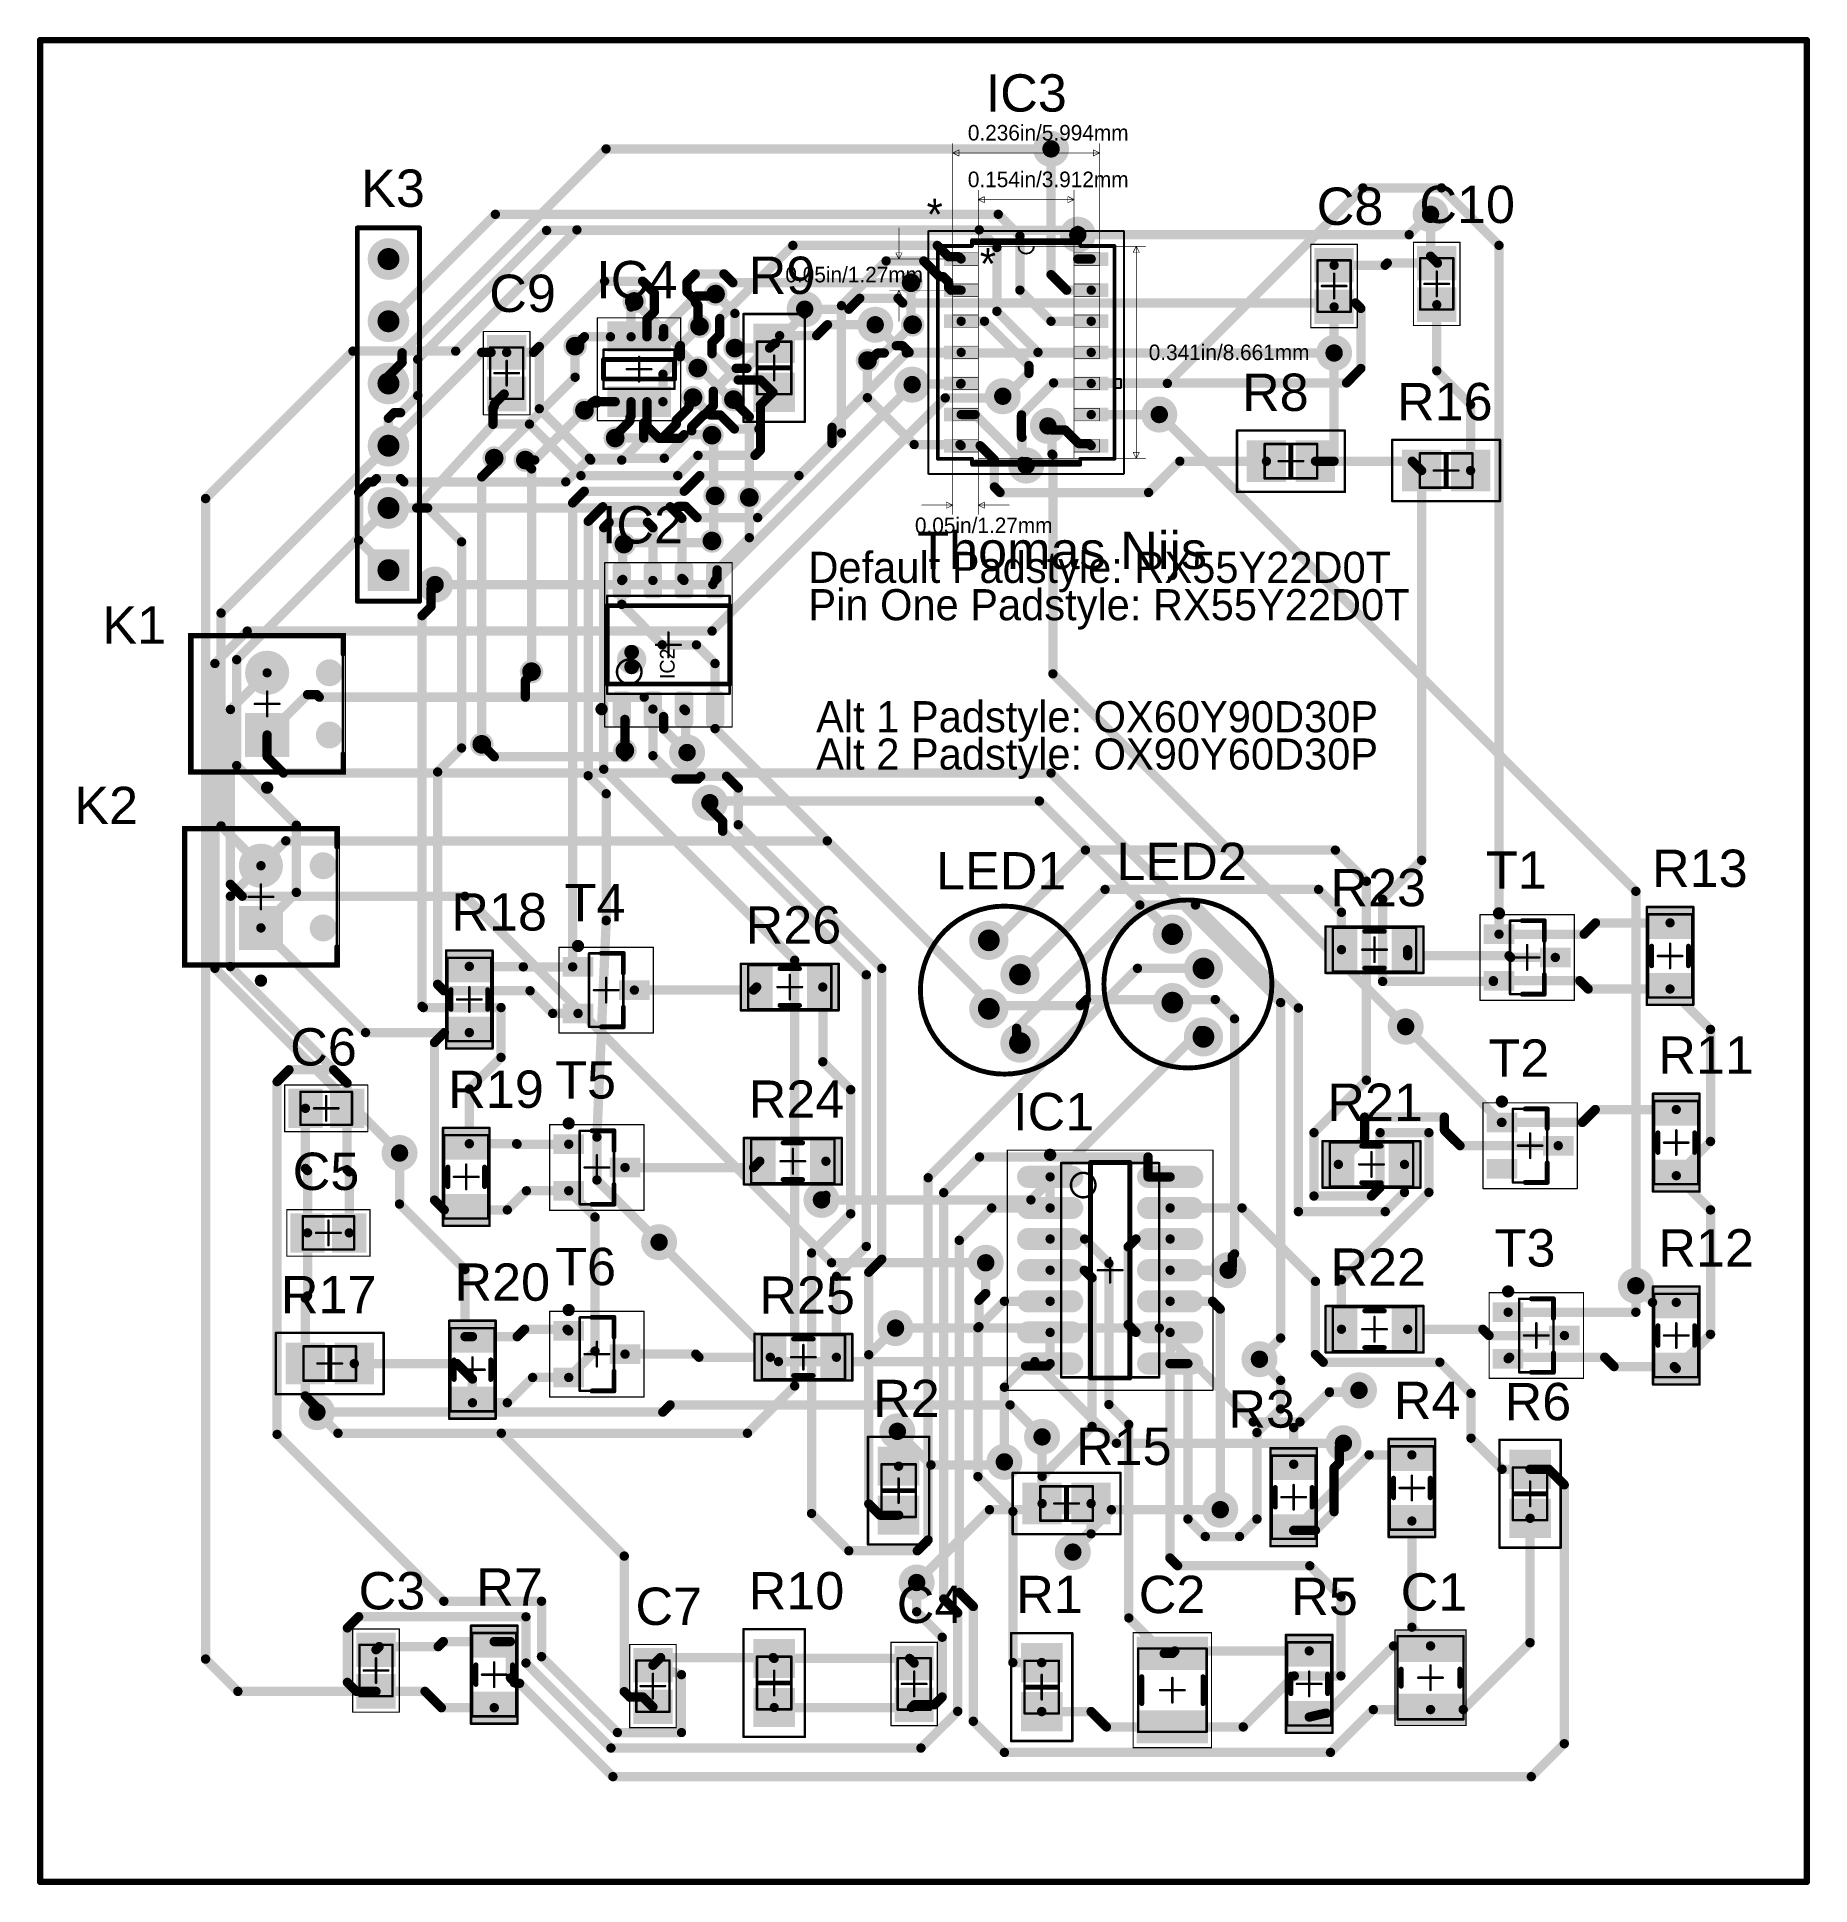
# Model space of a CAD drawing. Header units: millimetres. Extents: x 2.52 to 5.37, y 1.66 to 4.63.
import ezdxf

# ---------------------------------------------------------------- set-up
doc = ezdxf.new("R2010")
doc.units = ezdxf.units.MM
doc.header["$MEASUREMENT"] = 0
for name, color, linetype in [('BottomLayer', 5, 'Continuous'), ('BottomSolder', 6, 'Continuous'), ('Mechanical1', 6, 'Continuous'), ('Mechanical13', 56, 'Continuous'), ('Mechanical15', 56, 'Continuous'), ('Mechanical4', 56, 'Continuous'), ('Mechanical5', 56, 'Continuous'), ('Mechanical7', 56, 'Continuous'), ('MultiLayer', 9, 'Continuous'), ('PadHoleLayer', 156, 'Continuous'), ('TopLayer', 1, 'Continuous'), ('TopOverlay', 2, 'Continuous'), ('TopPaste', 8, 'Continuous'), ('TopSolder', 216, 'Continuous'), ('ViaHoleLayer', 16, 'Continuous')]:
    doc.layers.add(name, color=color, linetype=linetype)
doc.styles.add('Arial', font='arial.ttf', dxfattribs={"height": 0.2})

msp = doc.modelspace()

# ---------------------------------------------------------------- texts
at = {"layer": 'TopLayer', "style": 'Arial'}
msp.add_text('Thomas Nijs', height=0.06, dxfattribs=at).set_placement((3.93, 3.77))
at = {"layer": 'TopOverlay', "style": 'Arial'}
for s, p in [('IC3', (4.04, 4.505)), ('K3', (3.036, 4.352)), ('C8', (4.572, 4.323)), ('C10', (4.737, 4.326)), ('IC4', (3.414, 4.205)), ('R9', (3.659, 4.212)), ('C9', (3.242, 4.183)), ('R8', (4.452, 4.024)), ('R16', (4.701, 4.009)), ('IC2', (3.423, 3.811)), ('K1', (2.62, 3.65)), ('K2', (2.575, 3.36)), ('LED2', (4.25, 3.27)), ('LED1', (3.96, 3.255)), ('T1', (4.844, 3.256)), ('R13', (5.111, 3.259)), ('R23', (4.594, 3.228)), ('R18', (3.181, 3.189)), ('T4', (3.363, 3.204)), ('R26', (3.654, 3.168)), ('C6', (2.922, 2.972)), ('T2', (4.848, 2.954)), ('R11', (5.121, 2.959)), ('T5', (3.348, 2.919)), ('R19', (3.176, 2.904)), ('R24', (3.659, 2.888)), ('R21', (4.589, 2.883)), ('IC1', (4.084, 2.868)), ('C5', (2.926, 2.772)), ('T3', (4.858, 2.649)), ('R12', (5.121, 2.649)), ('T6', (3.348, 2.619)), ('R22', (4.594, 2.618)), ('R20', (3.186, 2.594)), ('R17', (2.907, 2.574)), ('R25', (3.676, 2.573)), ('R2', (3.859, 2.407)), ('R3', (4.43, 2.39)), ('R4', (4.696, 2.404)), ('R6', (4.874, 2.402)), ('R15', (4.185, 2.33)), ('C3', (3.032, 2.098)), ('R7', (3.221, 2.104)), ('R10', (3.659, 2.098)), ('R1', (4.089, 2.092)), ('C2', (4.286, 2.092)), ('R5', (4.531, 2.089)), ('C1', (4.707, 2.096)), ('C7', (3.477, 2.073)), ('C4', (3.897, 2.076))]:
    msp.add_text(s, height=0.06, dxfattribs=at).set_placement(p)

# ---------------------------------------------------------------- blocks, each defined once
blk = doc.blocks.new('L_154A4SUREQBFZGEC_1')
at = {"layer": 'BottomLayer'}
h = blk.add_hatch(color=5, dxfattribs=at)
edge = h.paths.add_edge_path()
edge.add_arc((-0.025, 0.08), 0.0276, 0, 360)
h = blk.add_hatch(color=5, dxfattribs=at)
edge = h.paths.add_edge_path()
edge.add_arc((0.025, 0.025), 0.0276, 0, 360)
h = blk.add_hatch(color=5, dxfattribs=at)
edge = h.paths.add_edge_path()
edge.add_arc((-0.025, -0.03), 0.0276, 0, 360)
h = blk.add_hatch(color=5, dxfattribs=at)
edge = h.paths.add_edge_path()
edge.add_arc((0.025, -0.085), 0.0276, 0, 360)
at = {"layer": 'BottomSolder'}
h = blk.add_hatch(color=6, dxfattribs=at)
edge = h.paths.add_edge_path()
edge.add_arc((-0.025, 0.08), 0.0316, 0, 360)
h = blk.add_hatch(color=6, dxfattribs=at)
edge = h.paths.add_edge_path()
edge.add_arc((0.025, 0.025), 0.0316, 0, 360)
h = blk.add_hatch(color=6, dxfattribs=at)
edge = h.paths.add_edge_path()
edge.add_arc((-0.025, -0.03), 0.0316, 0, 360)
h = blk.add_hatch(color=6, dxfattribs=at)
edge = h.paths.add_edge_path()
edge.add_arc((0.025, -0.085), 0.0316, 0, 360)
at = {"layer": 'MultiLayer'}
h = blk.add_hatch(color=9, dxfattribs=at)
edge = h.paths.add_edge_path()
edge.add_arc((-0.025, 0.08), 0.0276, 0, 360)
h = blk.add_hatch(color=9, dxfattribs=at)
edge = h.paths.add_edge_path()
edge.add_arc((0.025, 0.025), 0.0276, 0, 360)
h = blk.add_hatch(color=9, dxfattribs=at)
edge = h.paths.add_edge_path()
edge.add_arc((-0.025, -0.03), 0.0276, 0, 360)
h = blk.add_hatch(color=9, dxfattribs=at)
edge = h.paths.add_edge_path()
edge.add_arc((0.025, -0.085), 0.0276, 0, 360)
at = {"layer": 'PadHoleLayer'}
h = blk.add_hatch(color=156, dxfattribs=at)
edge = h.paths.add_edge_path()
edge.add_arc((-0.025, 0.08), 0.0175, 0, 360)
h = blk.add_hatch(color=156, dxfattribs=at)
edge = h.paths.add_edge_path()
edge.add_arc((0.025, 0.025), 0.0175, 0, 360)
h = blk.add_hatch(color=156, dxfattribs=at)
edge = h.paths.add_edge_path()
edge.add_arc((-0.025, -0.03), 0.0175, 0, 360)
h = blk.add_hatch(color=156, dxfattribs=at)
edge = h.paths.add_edge_path()
edge.add_arc((0.025, -0.085), 0.0175, 0, 360)
at = {"layer": 'TopLayer'}
h = blk.add_hatch(color=1, dxfattribs=at)
edge = h.paths.add_edge_path()
edge.add_arc((-0.025, 0.08), 0.0276, 0, 360)
h = blk.add_hatch(color=1, dxfattribs=at)
edge = h.paths.add_edge_path()
edge.add_arc((0.025, 0.025), 0.0276, 0, 360)
h = blk.add_hatch(color=1, dxfattribs=at)
edge = h.paths.add_edge_path()
edge.add_arc((-0.025, -0.03), 0.0276, 0, 360)
h = blk.add_hatch(color=1, dxfattribs=at)
edge = h.paths.add_edge_path()
edge.add_arc((0.025, -0.085), 0.0276, 0, 360)
at = {"layer": 'TopSolder'}
h = blk.add_hatch(color=216, dxfattribs=at)
edge = h.paths.add_edge_path()
edge.add_arc((-0.025, 0.08), 0.0316, 0, 360)
h = blk.add_hatch(color=216, dxfattribs=at)
edge = h.paths.add_edge_path()
edge.add_arc((0.025, 0.025), 0.0316, 0, 360)
h = blk.add_hatch(color=216, dxfattribs=at)
edge = h.paths.add_edge_path()
edge.add_arc((-0.025, -0.03), 0.0316, 0, 360)
h = blk.add_hatch(color=216, dxfattribs=at)
edge = h.paths.add_edge_path()
edge.add_arc((0.025, -0.085), 0.0316, 0, 360)
at = {"layer": 'Mechanical13'}
for points, const_width in [([(0.135, 0, 1), (-0.135, 0, 1)], 0.00787), ([(-0.137, 0, 1), (-0.133, 0, 1)], 0.00394), ([(0.133, 0, 1), (0.137, 0, 1)], 0.00394)]:
    blk.add_lwpolyline(points, format="xyb", close=True, dxfattribs=dict(at, const_width=const_width))
at = {"layer": 'TopOverlay'}
for points, const_width in [([(0.135, 0, 1), (-0.135, 0, 1)], 0.00787), ([(-0.137, 0, 1), (-0.133, 0, 1)], 0.00394), ([(0.133, 0, 1), (0.137, 0, 1)], 0.00394)]:
    blk.add_lwpolyline(points, format="xyb", close=True, dxfattribs=dict(at, const_width=const_width))
blk = doc.blocks.new('INF_PG_SOT23_N_2')
at = {"layer": 'TopLayer'}
for points in [[(-0.0659, 0.0256), (-0.0659, 0.0492), (-0.0246, 0.0492), (-0.0246, 0.0256)], [(0.0246, -0.0118), (0.0246, 0.0118), (0.0659, 0.0118), (0.0659, -0.0118)], [(-0.0659, -0.0492), (-0.0659, -0.0256), (-0.0246, -0.0256), (-0.0246, -0.0492)]]:
    blk.add_hatch(color=1, dxfattribs=at).paths.add_polyline_path(points)
at = {"layer": 'TopPaste'}
for points in [[(-0.0659, 0.0256), (-0.0659, 0.0492), (-0.0246, 0.0492), (-0.0246, 0.0256)], [(0.0246, -0.0118), (0.0246, 0.0118), (0.0659, 0.0118), (0.0659, -0.0118)], [(-0.0659, -0.0492), (-0.0659, -0.0256), (-0.0246, -0.0256), (-0.0246, -0.0492)]]:
    blk.add_hatch(color=8, dxfattribs=at).paths.add_polyline_path(points)
at = {"layer": 'TopSolder'}
for points in [[(-0.0699, 0.0216), (-0.0699, 0.0532), (-0.0206, 0.0532), (-0.0206, 0.0216)], [(0.0206, -0.0158), (0.0206, 0.0158), (0.0699, 0.0158), (0.0699, -0.0158)], [(-0.0699, -0.0532), (-0.0699, -0.0216), (-0.0206, -0.0216), (-0.0206, -0.0532)]]:
    blk.add_hatch(color=216, dxfattribs=at).paths.add_polyline_path(points)
at = {"layer": 'Mechanical13', "const_width": 0.00394}
for points in [[(-0.0276, 0.0591), (0.0276, 0.0591)], [(-0.0276, -0.0591), (-0.0276, 0.0591)], [(0.0276, -0.0591), (0.0276, 0.0591)], [(-0.0276, -0.0591), (0.0276, -0.0591)]]:
    blk.add_lwpolyline(points, dxfattribs=at)
at = {"layer": 'Mechanical13', "const_width": 0.00197}
for points in [[(-0.0285, 0.0591, 1), (-0.0266, 0.0591, 1)], [(-0.0285, 0.0591, 1), (-0.0266, 0.0591, 1)], [(0.0266, 0.0591, 1), (0.0285, 0.0591, 1)], [(0.0266, 0.0591, 1), (0.0285, 0.0591, 1)], [(-0.0285, -0.0591, 1), (-0.0266, -0.0591, 1)], [(-0.0285, -0.0591, 1), (-0.0266, -0.0591, 1)], [(0.0266, -0.0591, 1), (0.0285, -0.0591, 1)], [(0.0266, -0.0591, 1), (0.0285, -0.0591, 1)]]:
    blk.add_lwpolyline(points, format="xyb", close=True, dxfattribs=at)
at = {"layer": 'Mechanical15'}
for points, const_width in [([(-0.0758, 0.0689), (0.0758, 0.0689)], 0.00197), ([(-0.0758, -0.0689), (-0.0758, 0.0689)], 0.00197), ([(0.0758, -0.0689), (0.0758, 0.0689)], 0.00197), ([(-0.0197, 0), (0.0197, 0)], 0.00394), ([(0, -0.0197), (0, 0.0197)], 0.00394), ([(-0.0758, -0.0689), (0.0758, -0.0689)], 0.00197)]:
    blk.add_lwpolyline(points, dxfattribs=dict(at, const_width=const_width))
for points, const_width in [([(-0.0763, 0.0689, 1), (-0.0753, 0.0689, 1)], 0.000984), ([(-0.0763, 0.0689, 1), (-0.0753, 0.0689, 1)], 0.000984), ([(0.0753, 0.0689, 1), (0.0763, 0.0689, 1)], 0.000984), ([(0.0753, 0.0689, 1), (0.0763, 0.0689, 1)], 0.000984), ([(-0.0207, 0, 1), (-0.0187, 0, 1)], 0.00197), ([(-0.001, 0.0197, 1), (0.001, 0.0197, 1)], 0.00197), ([(0.0187, 0, 1), (0.0207, 0, 1)], 0.00197), ([(-0.001, -0.0197, 1), (0.001, -0.0197, 1)], 0.00197), ([(-0.0763, -0.0689, 1), (-0.0753, -0.0689, 1)], 0.000984), ([(-0.0763, -0.0689, 1), (-0.0753, -0.0689, 1)], 0.000984), ([(0.0753, -0.0689, 1), (0.0763, -0.0689, 1)], 0.000984), ([(0.0753, -0.0689, 1), (0.0763, -0.0689, 1)], 0.000984)]:
    blk.add_lwpolyline(points, format="xyb", close=True, dxfattribs=dict(at, const_width=const_width))
at = {"layer": 'TopOverlay'}
for points, const_width in [([(-0.0404, 0.0709, 1), (-0.0502, 0.0709, 1)], 0.00984), ([(-0.0527, 0.0709, 1), (-0.0477, 0.0709, 1)], 0.00492), ([(-0.0428, 0.0709, 1), (-0.0379, 0.0709, 1)], 0.00492), ([(-0.0098, 0.0591, 1), (-0.0059, 0.0591, 1)], 0.00394), ([(0.0256, 0.0591, 1), (0.0295, 0.0591, 1)], 0.00394), ([(0.0256, 0.0591, 1), (0.0295, 0.0591, 1)], 0.00394), ([(0.0256, 0.0276, 1), (0.0295, 0.0276, 1)], 0.00394), ([(0.0256, -0.0276, 1), (0.0295, -0.0276, 1)], 0.00394), ([(-0.0098, -0.0591, 1), (-0.0059, -0.0591, 1)], 0.00394), ([(0.0256, -0.0591, 1), (0.0295, -0.0591, 1)], 0.00394), ([(0.0256, -0.0591, 1), (0.0295, -0.0591, 1)], 0.00394)]:
    blk.add_lwpolyline(points, format="xyb", close=True, dxfattribs=dict(at, const_width=const_width))
at = {"layer": 'TopOverlay', "const_width": 0.00787}
for points in [[(-0.0079, 0.0591), (0.0276, 0.0591)], [(0.0276, 0.0276), (0.0276, 0.0591)], [(0.0276, -0.0591), (0.0276, -0.0276)], [(-0.0079, -0.0591), (0.0276, -0.0591)]]:
    blk.add_lwpolyline(points, dxfattribs=at)
blk = doc.blocks.new('INF_PG_SOT23_N_3')
at = {"layer": 'TopLayer'}
for points in [[(-0.0659, 0.0256), (-0.0659, 0.0492), (-0.0246, 0.0492), (-0.0246, 0.0256)], [(0.0246, -0.0118), (0.0246, 0.0118), (0.0659, 0.0118), (0.0659, -0.0118)], [(-0.0659, -0.0492), (-0.0659, -0.0256), (-0.0246, -0.0256), (-0.0246, -0.0492)]]:
    blk.add_hatch(color=1, dxfattribs=at).paths.add_polyline_path(points)
at = {"layer": 'TopPaste'}
for points in [[(-0.0659, 0.0256), (-0.0659, 0.0492), (-0.0246, 0.0492), (-0.0246, 0.0256)], [(0.0246, -0.0118), (0.0246, 0.0118), (0.0659, 0.0118), (0.0659, -0.0118)], [(-0.0659, -0.0492), (-0.0659, -0.0256), (-0.0246, -0.0256), (-0.0246, -0.0492)]]:
    blk.add_hatch(color=8, dxfattribs=at).paths.add_polyline_path(points)
at = {"layer": 'TopSolder'}
for points in [[(-0.0699, 0.0216), (-0.0699, 0.0532), (-0.0206, 0.0532), (-0.0206, 0.0216)], [(0.0206, -0.0158), (0.0206, 0.0158), (0.0699, 0.0158), (0.0699, -0.0158)], [(-0.0699, -0.0532), (-0.0699, -0.0216), (-0.0206, -0.0216), (-0.0206, -0.0532)]]:
    blk.add_hatch(color=216, dxfattribs=at).paths.add_polyline_path(points)
at = {"layer": 'Mechanical13', "const_width": 0.00394}
for points in [[(-0.0276, 0.0591), (0.0276, 0.0591)], [(-0.0276, -0.0591), (-0.0276, 0.0591)], [(0.0276, -0.0591), (0.0276, 0.0591)], [(-0.0276, -0.0591), (0.0276, -0.0591)]]:
    blk.add_lwpolyline(points, dxfattribs=at)
at = {"layer": 'Mechanical13', "const_width": 0.00197}
for points in [[(-0.0285, 0.0591, 1), (-0.0266, 0.0591, 1)], [(-0.0285, 0.0591, 1), (-0.0266, 0.0591, 1)], [(0.0266, 0.0591, 1), (0.0285, 0.0591, 1)], [(0.0266, 0.0591, 1), (0.0285, 0.0591, 1)], [(-0.0285, -0.0591, 1), (-0.0266, -0.0591, 1)], [(-0.0285, -0.0591, 1), (-0.0266, -0.0591, 1)], [(0.0266, -0.0591, 1), (0.0285, -0.0591, 1)], [(0.0266, -0.0591, 1), (0.0285, -0.0591, 1)]]:
    blk.add_lwpolyline(points, format="xyb", close=True, dxfattribs=at)
at = {"layer": 'Mechanical15'}
for points, const_width in [([(-0.0758, 0.0689), (0.0758, 0.0689)], 0.00197), ([(-0.0758, -0.0689), (-0.0758, 0.0689)], 0.00197), ([(0.0758, -0.0689), (0.0758, 0.0689)], 0.00197), ([(-0.0197, 0), (0.0197, 0)], 0.00394), ([(0, -0.0197), (0, 0.0197)], 0.00394), ([(-0.0758, -0.0689), (0.0758, -0.0689)], 0.00197)]:
    blk.add_lwpolyline(points, dxfattribs=dict(at, const_width=const_width))
for points, const_width in [([(-0.0763, 0.0689, 1), (-0.0753, 0.0689, 1)], 0.000984), ([(-0.0763, 0.0689, 1), (-0.0753, 0.0689, 1)], 0.000984), ([(0.0753, 0.0689, 1), (0.0763, 0.0689, 1)], 0.000984), ([(0.0753, 0.0689, 1), (0.0763, 0.0689, 1)], 0.000984), ([(-0.0207, 0, 1), (-0.0187, 0, 1)], 0.00197), ([(-0.001, 0.0197, 1), (0.001, 0.0197, 1)], 0.00197), ([(0.0187, 0, 1), (0.0207, 0, 1)], 0.00197), ([(-0.001, -0.0197, 1), (0.001, -0.0197, 1)], 0.00197), ([(-0.0763, -0.0689, 1), (-0.0753, -0.0689, 1)], 0.000984), ([(-0.0763, -0.0689, 1), (-0.0753, -0.0689, 1)], 0.000984), ([(0.0753, -0.0689, 1), (0.0763, -0.0689, 1)], 0.000984), ([(0.0753, -0.0689, 1), (0.0763, -0.0689, 1)], 0.000984)]:
    blk.add_lwpolyline(points, format="xyb", close=True, dxfattribs=dict(at, const_width=const_width))
at = {"layer": 'TopOverlay'}
for points, const_width in [([(-0.0404, 0.0709, 1), (-0.0502, 0.0709, 1)], 0.00984), ([(-0.0527, 0.0709, 1), (-0.0477, 0.0709, 1)], 0.00492), ([(-0.0428, 0.0709, 1), (-0.0379, 0.0709, 1)], 0.00492), ([(-0.0098, 0.0591, 1), (-0.0059, 0.0591, 1)], 0.00394), ([(0.0256, 0.0591, 1), (0.0295, 0.0591, 1)], 0.00394), ([(0.0256, 0.0591, 1), (0.0295, 0.0591, 1)], 0.00394), ([(0.0256, 0.0276, 1), (0.0295, 0.0276, 1)], 0.00394), ([(0.0256, -0.0276, 1), (0.0295, -0.0276, 1)], 0.00394), ([(-0.0098, -0.0591, 1), (-0.0059, -0.0591, 1)], 0.00394), ([(0.0256, -0.0591, 1), (0.0295, -0.0591, 1)], 0.00394), ([(0.0256, -0.0591, 1), (0.0295, -0.0591, 1)], 0.00394)]:
    blk.add_lwpolyline(points, format="xyb", close=True, dxfattribs=dict(at, const_width=const_width))
at = {"layer": 'TopOverlay', "const_width": 0.00787}
for points in [[(-0.0079, 0.0591), (0.0276, 0.0591)], [(0.0276, 0.0276), (0.0276, 0.0591)], [(0.0276, -0.0591), (0.0276, -0.0276)], [(-0.0079, -0.0591), (0.0276, -0.0591)]]:
    blk.add_lwpolyline(points, dxfattribs=at)
blk = doc.blocks.new('INF_PG_SOT23_N_4')
at = {"layer": 'TopLayer'}
for points in [[(-0.0659, 0.0256), (-0.0659, 0.0492), (-0.0246, 0.0492), (-0.0246, 0.0256)], [(0.0246, -0.0118), (0.0246, 0.0118), (0.0659, 0.0118), (0.0659, -0.0118)], [(-0.0659, -0.0492), (-0.0659, -0.0256), (-0.0246, -0.0256), (-0.0246, -0.0492)]]:
    blk.add_hatch(color=1, dxfattribs=at).paths.add_polyline_path(points)
at = {"layer": 'TopPaste'}
for points in [[(-0.0659, 0.0256), (-0.0659, 0.0492), (-0.0246, 0.0492), (-0.0246, 0.0256)], [(0.0246, -0.0118), (0.0246, 0.0118), (0.0659, 0.0118), (0.0659, -0.0118)], [(-0.0659, -0.0492), (-0.0659, -0.0256), (-0.0246, -0.0256), (-0.0246, -0.0492)]]:
    blk.add_hatch(color=8, dxfattribs=at).paths.add_polyline_path(points)
at = {"layer": 'TopSolder'}
for points in [[(-0.0699, 0.0216), (-0.0699, 0.0532), (-0.0206, 0.0532), (-0.0206, 0.0216)], [(0.0206, -0.0158), (0.0206, 0.0158), (0.0699, 0.0158), (0.0699, -0.0158)], [(-0.0699, -0.0532), (-0.0699, -0.0216), (-0.0206, -0.0216), (-0.0206, -0.0532)]]:
    blk.add_hatch(color=216, dxfattribs=at).paths.add_polyline_path(points)
at = {"layer": 'Mechanical13', "const_width": 0.00394}
for points in [[(-0.0276, 0.0591), (0.0276, 0.0591)], [(-0.0276, -0.0591), (-0.0276, 0.0591)], [(0.0276, -0.0591), (0.0276, 0.0591)], [(-0.0276, -0.0591), (0.0276, -0.0591)]]:
    blk.add_lwpolyline(points, dxfattribs=at)
at = {"layer": 'Mechanical13', "const_width": 0.00197}
for points in [[(-0.0285, 0.0591, 1), (-0.0266, 0.0591, 1)], [(-0.0285, 0.0591, 1), (-0.0266, 0.0591, 1)], [(0.0266, 0.0591, 1), (0.0285, 0.0591, 1)], [(0.0266, 0.0591, 1), (0.0285, 0.0591, 1)], [(-0.0285, -0.0591, 1), (-0.0266, -0.0591, 1)], [(-0.0285, -0.0591, 1), (-0.0266, -0.0591, 1)], [(0.0266, -0.0591, 1), (0.0285, -0.0591, 1)], [(0.0266, -0.0591, 1), (0.0285, -0.0591, 1)]]:
    blk.add_lwpolyline(points, format="xyb", close=True, dxfattribs=at)
at = {"layer": 'Mechanical15'}
for points, const_width in [([(-0.0758, 0.0689), (0.0758, 0.0689)], 0.00197), ([(-0.0758, -0.0689), (-0.0758, 0.0689)], 0.00197), ([(0.0758, -0.0689), (0.0758, 0.0689)], 0.00197), ([(-0.0197, 0), (0.0197, 0)], 0.00394), ([(0, -0.0197), (0, 0.0197)], 0.00394), ([(-0.0758, -0.0689), (0.0758, -0.0689)], 0.00197)]:
    blk.add_lwpolyline(points, dxfattribs=dict(at, const_width=const_width))
for points, const_width in [([(-0.0763, 0.0689, 1), (-0.0753, 0.0689, 1)], 0.000984), ([(-0.0763, 0.0689, 1), (-0.0753, 0.0689, 1)], 0.000984), ([(0.0753, 0.0689, 1), (0.0763, 0.0689, 1)], 0.000984), ([(0.0753, 0.0689, 1), (0.0763, 0.0689, 1)], 0.000984), ([(-0.0207, 0, 1), (-0.0187, 0, 1)], 0.00197), ([(-0.001, 0.0197, 1), (0.001, 0.0197, 1)], 0.00197), ([(0.0187, 0, 1), (0.0207, 0, 1)], 0.00197), ([(-0.001, -0.0197, 1), (0.001, -0.0197, 1)], 0.00197), ([(-0.0763, -0.0689, 1), (-0.0753, -0.0689, 1)], 0.000984), ([(-0.0763, -0.0689, 1), (-0.0753, -0.0689, 1)], 0.000984), ([(0.0753, -0.0689, 1), (0.0763, -0.0689, 1)], 0.000984), ([(0.0753, -0.0689, 1), (0.0763, -0.0689, 1)], 0.000984)]:
    blk.add_lwpolyline(points, format="xyb", close=True, dxfattribs=dict(at, const_width=const_width))
at = {"layer": 'TopOverlay'}
for points, const_width in [([(-0.0404, 0.0709, 1), (-0.0502, 0.0709, 1)], 0.00984), ([(-0.0527, 0.0709, 1), (-0.0477, 0.0709, 1)], 0.00492), ([(-0.0428, 0.0709, 1), (-0.0379, 0.0709, 1)], 0.00492), ([(-0.0098, 0.0591, 1), (-0.0059, 0.0591, 1)], 0.00394), ([(0.0256, 0.0591, 1), (0.0295, 0.0591, 1)], 0.00394), ([(0.0256, 0.0591, 1), (0.0295, 0.0591, 1)], 0.00394), ([(0.0256, 0.0276, 1), (0.0295, 0.0276, 1)], 0.00394), ([(0.0256, -0.0276, 1), (0.0295, -0.0276, 1)], 0.00394), ([(-0.0098, -0.0591, 1), (-0.0059, -0.0591, 1)], 0.00394), ([(0.0256, -0.0591, 1), (0.0295, -0.0591, 1)], 0.00394), ([(0.0256, -0.0591, 1), (0.0295, -0.0591, 1)], 0.00394)]:
    blk.add_lwpolyline(points, format="xyb", close=True, dxfattribs=dict(at, const_width=const_width))
at = {"layer": 'TopOverlay', "const_width": 0.00787}
for points in [[(-0.0079, 0.0591), (0.0276, 0.0591)], [(0.0276, 0.0276), (0.0276, 0.0591)], [(0.0276, -0.0591), (0.0276, -0.0276)], [(-0.0079, -0.0591), (0.0276, -0.0591)]]:
    blk.add_lwpolyline(points, dxfattribs=at)
blk = doc.blocks.new('INF_PG_SOT23_N_5')
at = {"layer": 'TopLayer'}
for points in [[(-0.0659, 0.0256), (-0.0659, 0.0492), (-0.0246, 0.0492), (-0.0246, 0.0256)], [(0.0246, -0.0118), (0.0246, 0.0118), (0.0659, 0.0118), (0.0659, -0.0118)], [(-0.0659, -0.0492), (-0.0659, -0.0256), (-0.0246, -0.0256), (-0.0246, -0.0492)]]:
    blk.add_hatch(color=1, dxfattribs=at).paths.add_polyline_path(points)
at = {"layer": 'TopPaste'}
for points in [[(-0.0659, 0.0256), (-0.0659, 0.0492), (-0.0246, 0.0492), (-0.0246, 0.0256)], [(0.0246, -0.0118), (0.0246, 0.0118), (0.0659, 0.0118), (0.0659, -0.0118)], [(-0.0659, -0.0492), (-0.0659, -0.0256), (-0.0246, -0.0256), (-0.0246, -0.0492)]]:
    blk.add_hatch(color=8, dxfattribs=at).paths.add_polyline_path(points)
at = {"layer": 'TopSolder'}
for points in [[(-0.0699, 0.0216), (-0.0699, 0.0532), (-0.0206, 0.0532), (-0.0206, 0.0216)], [(0.0206, -0.0158), (0.0206, 0.0158), (0.0699, 0.0158), (0.0699, -0.0158)], [(-0.0699, -0.0532), (-0.0699, -0.0216), (-0.0206, -0.0216), (-0.0206, -0.0532)]]:
    blk.add_hatch(color=216, dxfattribs=at).paths.add_polyline_path(points)
at = {"layer": 'Mechanical13', "const_width": 0.00394}
for points in [[(-0.0276, 0.0591), (0.0276, 0.0591)], [(-0.0276, -0.0591), (-0.0276, 0.0591)], [(0.0276, -0.0591), (0.0276, 0.0591)], [(-0.0276, -0.0591), (0.0276, -0.0591)]]:
    blk.add_lwpolyline(points, dxfattribs=at)
at = {"layer": 'Mechanical13', "const_width": 0.00197}
for points in [[(-0.0285, 0.0591, 1), (-0.0266, 0.0591, 1)], [(-0.0285, 0.0591, 1), (-0.0266, 0.0591, 1)], [(0.0266, 0.0591, 1), (0.0285, 0.0591, 1)], [(0.0266, 0.0591, 1), (0.0285, 0.0591, 1)], [(-0.0285, -0.0591, 1), (-0.0266, -0.0591, 1)], [(-0.0285, -0.0591, 1), (-0.0266, -0.0591, 1)], [(0.0266, -0.0591, 1), (0.0285, -0.0591, 1)], [(0.0266, -0.0591, 1), (0.0285, -0.0591, 1)]]:
    blk.add_lwpolyline(points, format="xyb", close=True, dxfattribs=at)
at = {"layer": 'Mechanical15'}
for points, const_width in [([(-0.0758, 0.0689), (0.0758, 0.0689)], 0.00197), ([(-0.0758, -0.0689), (-0.0758, 0.0689)], 0.00197), ([(0.0758, -0.0689), (0.0758, 0.0689)], 0.00197), ([(-0.0197, 0), (0.0197, 0)], 0.00394), ([(0, -0.0197), (0, 0.0197)], 0.00394), ([(-0.0758, -0.0689), (0.0758, -0.0689)], 0.00197)]:
    blk.add_lwpolyline(points, dxfattribs=dict(at, const_width=const_width))
for points, const_width in [([(-0.0763, 0.0689, 1), (-0.0753, 0.0689, 1)], 0.000984), ([(-0.0763, 0.0689, 1), (-0.0753, 0.0689, 1)], 0.000984), ([(0.0753, 0.0689, 1), (0.0763, 0.0689, 1)], 0.000984), ([(0.0753, 0.0689, 1), (0.0763, 0.0689, 1)], 0.000984), ([(-0.0207, 0, 1), (-0.0187, 0, 1)], 0.00197), ([(-0.001, 0.0197, 1), (0.001, 0.0197, 1)], 0.00197), ([(0.0187, 0, 1), (0.0207, 0, 1)], 0.00197), ([(-0.001, -0.0197, 1), (0.001, -0.0197, 1)], 0.00197), ([(-0.0763, -0.0689, 1), (-0.0753, -0.0689, 1)], 0.000984), ([(-0.0763, -0.0689, 1), (-0.0753, -0.0689, 1)], 0.000984), ([(0.0753, -0.0689, 1), (0.0763, -0.0689, 1)], 0.000984), ([(0.0753, -0.0689, 1), (0.0763, -0.0689, 1)], 0.000984)]:
    blk.add_lwpolyline(points, format="xyb", close=True, dxfattribs=dict(at, const_width=const_width))
at = {"layer": 'TopOverlay'}
for points, const_width in [([(-0.0404, 0.0709, 1), (-0.0502, 0.0709, 1)], 0.00984), ([(-0.0527, 0.0709, 1), (-0.0477, 0.0709, 1)], 0.00492), ([(-0.0428, 0.0709, 1), (-0.0379, 0.0709, 1)], 0.00492), ([(-0.0098, 0.0591, 1), (-0.0059, 0.0591, 1)], 0.00394), ([(0.0256, 0.0591, 1), (0.0295, 0.0591, 1)], 0.00394), ([(0.0256, 0.0591, 1), (0.0295, 0.0591, 1)], 0.00394), ([(0.0256, 0.0276, 1), (0.0295, 0.0276, 1)], 0.00394), ([(0.0256, -0.0276, 1), (0.0295, -0.0276, 1)], 0.00394), ([(-0.0098, -0.0591, 1), (-0.0059, -0.0591, 1)], 0.00394), ([(0.0256, -0.0591, 1), (0.0295, -0.0591, 1)], 0.00394), ([(0.0256, -0.0591, 1), (0.0295, -0.0591, 1)], 0.00394)]:
    blk.add_lwpolyline(points, format="xyb", close=True, dxfattribs=dict(at, const_width=const_width))
at = {"layer": 'TopOverlay', "const_width": 0.00787}
for points in [[(-0.0079, 0.0591), (0.0276, 0.0591)], [(0.0276, 0.0276), (0.0276, 0.0591)], [(0.0276, -0.0591), (0.0276, -0.0276)], [(-0.0079, -0.0591), (0.0276, -0.0591)]]:
    blk.add_lwpolyline(points, dxfattribs=at)
blk = doc.blocks.new('INF_PG_SOT23_N_6')
at = {"layer": 'TopLayer'}
for points in [[(-0.0659, 0.0256), (-0.0659, 0.0492), (-0.0246, 0.0492), (-0.0246, 0.0256)], [(0.0246, -0.0118), (0.0246, 0.0118), (0.0659, 0.0118), (0.0659, -0.0118)], [(-0.0659, -0.0492), (-0.0659, -0.0256), (-0.0246, -0.0256), (-0.0246, -0.0492)]]:
    blk.add_hatch(color=1, dxfattribs=at).paths.add_polyline_path(points)
at = {"layer": 'TopPaste'}
for points in [[(-0.0659, 0.0256), (-0.0659, 0.0492), (-0.0246, 0.0492), (-0.0246, 0.0256)], [(0.0246, -0.0118), (0.0246, 0.0118), (0.0659, 0.0118), (0.0659, -0.0118)], [(-0.0659, -0.0492), (-0.0659, -0.0256), (-0.0246, -0.0256), (-0.0246, -0.0492)]]:
    blk.add_hatch(color=8, dxfattribs=at).paths.add_polyline_path(points)
at = {"layer": 'TopSolder'}
for points in [[(-0.0699, 0.0216), (-0.0699, 0.0532), (-0.0206, 0.0532), (-0.0206, 0.0216)], [(0.0206, -0.0158), (0.0206, 0.0158), (0.0699, 0.0158), (0.0699, -0.0158)], [(-0.0699, -0.0532), (-0.0699, -0.0216), (-0.0206, -0.0216), (-0.0206, -0.0532)]]:
    blk.add_hatch(color=216, dxfattribs=at).paths.add_polyline_path(points)
at = {"layer": 'Mechanical13', "const_width": 0.00394}
for points in [[(-0.0276, 0.0591), (0.0276, 0.0591)], [(-0.0276, -0.0591), (-0.0276, 0.0591)], [(0.0276, -0.0591), (0.0276, 0.0591)], [(-0.0276, -0.0591), (0.0276, -0.0591)]]:
    blk.add_lwpolyline(points, dxfattribs=at)
at = {"layer": 'Mechanical13', "const_width": 0.00197}
for points in [[(-0.0285, 0.0591, 1), (-0.0266, 0.0591, 1)], [(-0.0285, 0.0591, 1), (-0.0266, 0.0591, 1)], [(0.0266, 0.0591, 1), (0.0285, 0.0591, 1)], [(0.0266, 0.0591, 1), (0.0285, 0.0591, 1)], [(-0.0285, -0.0591, 1), (-0.0266, -0.0591, 1)], [(-0.0285, -0.0591, 1), (-0.0266, -0.0591, 1)], [(0.0266, -0.0591, 1), (0.0285, -0.0591, 1)], [(0.0266, -0.0591, 1), (0.0285, -0.0591, 1)]]:
    blk.add_lwpolyline(points, format="xyb", close=True, dxfattribs=at)
at = {"layer": 'Mechanical15'}
for points, const_width in [([(-0.0758, 0.0689), (0.0758, 0.0689)], 0.00197), ([(-0.0758, -0.0689), (-0.0758, 0.0689)], 0.00197), ([(0.0758, -0.0689), (0.0758, 0.0689)], 0.00197), ([(-0.0197, 0), (0.0197, 0)], 0.00394), ([(0, -0.0197), (0, 0.0197)], 0.00394), ([(-0.0758, -0.0689), (0.0758, -0.0689)], 0.00197)]:
    blk.add_lwpolyline(points, dxfattribs=dict(at, const_width=const_width))
for points, const_width in [([(-0.0763, 0.0689, 1), (-0.0753, 0.0689, 1)], 0.000984), ([(-0.0763, 0.0689, 1), (-0.0753, 0.0689, 1)], 0.000984), ([(0.0753, 0.0689, 1), (0.0763, 0.0689, 1)], 0.000984), ([(0.0753, 0.0689, 1), (0.0763, 0.0689, 1)], 0.000984), ([(-0.0207, 0, 1), (-0.0187, 0, 1)], 0.00197), ([(-0.001, 0.0197, 1), (0.001, 0.0197, 1)], 0.00197), ([(0.0187, 0, 1), (0.0207, 0, 1)], 0.00197), ([(-0.001, -0.0197, 1), (0.001, -0.0197, 1)], 0.00197), ([(-0.0763, -0.0689, 1), (-0.0753, -0.0689, 1)], 0.000984), ([(-0.0763, -0.0689, 1), (-0.0753, -0.0689, 1)], 0.000984), ([(0.0753, -0.0689, 1), (0.0763, -0.0689, 1)], 0.000984), ([(0.0753, -0.0689, 1), (0.0763, -0.0689, 1)], 0.000984)]:
    blk.add_lwpolyline(points, format="xyb", close=True, dxfattribs=dict(at, const_width=const_width))
at = {"layer": 'TopOverlay'}
for points, const_width in [([(-0.0404, 0.0709, 1), (-0.0502, 0.0709, 1)], 0.00984), ([(-0.0527, 0.0709, 1), (-0.0477, 0.0709, 1)], 0.00492), ([(-0.0428, 0.0709, 1), (-0.0379, 0.0709, 1)], 0.00492), ([(-0.0098, 0.0591, 1), (-0.0059, 0.0591, 1)], 0.00394), ([(0.0256, 0.0591, 1), (0.0295, 0.0591, 1)], 0.00394), ([(0.0256, 0.0591, 1), (0.0295, 0.0591, 1)], 0.00394), ([(0.0256, 0.0276, 1), (0.0295, 0.0276, 1)], 0.00394), ([(0.0256, -0.0276, 1), (0.0295, -0.0276, 1)], 0.00394), ([(-0.0098, -0.0591, 1), (-0.0059, -0.0591, 1)], 0.00394), ([(0.0256, -0.0591, 1), (0.0295, -0.0591, 1)], 0.00394), ([(0.0256, -0.0591, 1), (0.0295, -0.0591, 1)], 0.00394)]:
    blk.add_lwpolyline(points, format="xyb", close=True, dxfattribs=dict(at, const_width=const_width))
at = {"layer": 'TopOverlay', "const_width": 0.00787}
for points in [[(-0.0079, 0.0591), (0.0276, 0.0591)], [(0.0276, 0.0276), (0.0276, 0.0591)], [(0.0276, -0.0591), (0.0276, -0.0276)], [(-0.0079, -0.0591), (0.0276, -0.0591)]]:
    blk.add_lwpolyline(points, dxfattribs=at)
blk = doc.blocks.new('INF_PG_SOT23_N_7')
at = {"layer": 'TopLayer'}
for points in [[(-0.0659, 0.0256), (-0.0659, 0.0492), (-0.0246, 0.0492), (-0.0246, 0.0256)], [(0.0246, -0.0118), (0.0246, 0.0118), (0.0659, 0.0118), (0.0659, -0.0118)], [(-0.0659, -0.0492), (-0.0659, -0.0256), (-0.0246, -0.0256), (-0.0246, -0.0492)]]:
    blk.add_hatch(color=1, dxfattribs=at).paths.add_polyline_path(points)
at = {"layer": 'TopPaste'}
for points in [[(-0.0659, 0.0256), (-0.0659, 0.0492), (-0.0246, 0.0492), (-0.0246, 0.0256)], [(0.0246, -0.0118), (0.0246, 0.0118), (0.0659, 0.0118), (0.0659, -0.0118)], [(-0.0659, -0.0492), (-0.0659, -0.0256), (-0.0246, -0.0256), (-0.0246, -0.0492)]]:
    blk.add_hatch(color=8, dxfattribs=at).paths.add_polyline_path(points)
at = {"layer": 'TopSolder'}
for points in [[(-0.0699, 0.0216), (-0.0699, 0.0532), (-0.0206, 0.0532), (-0.0206, 0.0216)], [(0.0206, -0.0158), (0.0206, 0.0158), (0.0699, 0.0158), (0.0699, -0.0158)], [(-0.0699, -0.0532), (-0.0699, -0.0216), (-0.0206, -0.0216), (-0.0206, -0.0532)]]:
    blk.add_hatch(color=216, dxfattribs=at).paths.add_polyline_path(points)
at = {"layer": 'Mechanical13', "const_width": 0.00394}
for points in [[(-0.0276, 0.0591), (0.0276, 0.0591)], [(-0.0276, -0.0591), (-0.0276, 0.0591)], [(0.0276, -0.0591), (0.0276, 0.0591)], [(-0.0276, -0.0591), (0.0276, -0.0591)]]:
    blk.add_lwpolyline(points, dxfattribs=at)
at = {"layer": 'Mechanical13', "const_width": 0.00197}
for points in [[(-0.0285, 0.0591, 1), (-0.0266, 0.0591, 1)], [(-0.0285, 0.0591, 1), (-0.0266, 0.0591, 1)], [(0.0266, 0.0591, 1), (0.0285, 0.0591, 1)], [(0.0266, 0.0591, 1), (0.0285, 0.0591, 1)], [(-0.0285, -0.0591, 1), (-0.0266, -0.0591, 1)], [(-0.0285, -0.0591, 1), (-0.0266, -0.0591, 1)], [(0.0266, -0.0591, 1), (0.0285, -0.0591, 1)], [(0.0266, -0.0591, 1), (0.0285, -0.0591, 1)]]:
    blk.add_lwpolyline(points, format="xyb", close=True, dxfattribs=at)
at = {"layer": 'Mechanical15'}
for points, const_width in [([(-0.0758, 0.0689), (0.0758, 0.0689)], 0.00197), ([(-0.0758, -0.0689), (-0.0758, 0.0689)], 0.00197), ([(0.0758, -0.0689), (0.0758, 0.0689)], 0.00197), ([(-0.0197, 0), (0.0197, 0)], 0.00394), ([(0, -0.0197), (0, 0.0197)], 0.00394), ([(-0.0758, -0.0689), (0.0758, -0.0689)], 0.00197)]:
    blk.add_lwpolyline(points, dxfattribs=dict(at, const_width=const_width))
for points, const_width in [([(-0.0763, 0.0689, 1), (-0.0753, 0.0689, 1)], 0.000984), ([(-0.0763, 0.0689, 1), (-0.0753, 0.0689, 1)], 0.000984), ([(0.0753, 0.0689, 1), (0.0763, 0.0689, 1)], 0.000984), ([(0.0753, 0.0689, 1), (0.0763, 0.0689, 1)], 0.000984), ([(-0.0207, 0, 1), (-0.0187, 0, 1)], 0.00197), ([(-0.001, 0.0197, 1), (0.001, 0.0197, 1)], 0.00197), ([(0.0187, 0, 1), (0.0207, 0, 1)], 0.00197), ([(-0.001, -0.0197, 1), (0.001, -0.0197, 1)], 0.00197), ([(-0.0763, -0.0689, 1), (-0.0753, -0.0689, 1)], 0.000984), ([(-0.0763, -0.0689, 1), (-0.0753, -0.0689, 1)], 0.000984), ([(0.0753, -0.0689, 1), (0.0763, -0.0689, 1)], 0.000984), ([(0.0753, -0.0689, 1), (0.0763, -0.0689, 1)], 0.000984)]:
    blk.add_lwpolyline(points, format="xyb", close=True, dxfattribs=dict(at, const_width=const_width))
at = {"layer": 'TopOverlay'}
for points, const_width in [([(-0.0404, 0.0709, 1), (-0.0502, 0.0709, 1)], 0.00984), ([(-0.0527, 0.0709, 1), (-0.0477, 0.0709, 1)], 0.00492), ([(-0.0428, 0.0709, 1), (-0.0379, 0.0709, 1)], 0.00492), ([(-0.0098, 0.0591, 1), (-0.0059, 0.0591, 1)], 0.00394), ([(0.0256, 0.0591, 1), (0.0295, 0.0591, 1)], 0.00394), ([(0.0256, 0.0591, 1), (0.0295, 0.0591, 1)], 0.00394), ([(0.0256, 0.0276, 1), (0.0295, 0.0276, 1)], 0.00394), ([(0.0256, -0.0276, 1), (0.0295, -0.0276, 1)], 0.00394), ([(-0.0098, -0.0591, 1), (-0.0059, -0.0591, 1)], 0.00394), ([(0.0256, -0.0591, 1), (0.0295, -0.0591, 1)], 0.00394), ([(0.0256, -0.0591, 1), (0.0295, -0.0591, 1)], 0.00394)]:
    blk.add_lwpolyline(points, format="xyb", close=True, dxfattribs=dict(at, const_width=const_width))
at = {"layer": 'TopOverlay', "const_width": 0.00787}
for points in [[(-0.0079, 0.0591), (0.0276, 0.0591)], [(0.0276, 0.0276), (0.0276, 0.0591)], [(0.0276, -0.0591), (0.0276, -0.0276)], [(-0.0079, -0.0591), (0.0276, -0.0591)]]:
    blk.add_lwpolyline(points, dxfattribs=at)
blk = doc.blocks.new('C1206_8')
at = {"layer": 'TopLayer'}
for points in [[(-0.0748, -0.0335), (-0.0748, 0.0335), (-0.0315, 0.0335), (-0.0315, -0.0335)], [(0.0315, -0.0335), (0.0315, 0.0335), (0.0748, 0.0335), (0.0748, -0.0335)]]:
    blk.add_hatch(color=1, dxfattribs=at).paths.add_polyline_path(points)
at = {"layer": 'TopPaste'}
for points in [[(-0.0748, -0.0335), (-0.0748, 0.0335), (-0.0315, 0.0335), (-0.0315, -0.0335)], [(0.0315, -0.0335), (0.0315, 0.0335), (0.0748, 0.0335), (0.0748, -0.0335)]]:
    blk.add_hatch(color=8, dxfattribs=at).paths.add_polyline_path(points)
at = {"layer": 'TopSolder'}
for points in [[(-0.0788, -0.0375), (-0.0788, 0.0375), (-0.0275, 0.0375), (-0.0275, -0.0375)], [(0.0275, -0.0375), (0.0275, 0.0375), (0.0788, 0.0375), (0.0788, -0.0375)]]:
    blk.add_hatch(color=216, dxfattribs=at).paths.add_polyline_path(points)
at = {"layer": 'Mechanical13', "const_width": 0.00394}
for points in [[(0.0669, 0.0354), (-0.0669, 0.0354)], [(-0.0669, 0.0354), (-0.0669, -0.0354)], [(0.0669, 0.0354), (0.0669, -0.0354)], [(0.0669, -0.0354), (-0.0669, -0.0354)]]:
    blk.add_lwpolyline(points, dxfattribs=at)
at = {"layer": 'Mechanical13', "const_width": 0.00197}
for points in [[(-0.0679, 0.0354, 1), (-0.0659, 0.0354, 1)], [(-0.0679, 0.0354, 1), (-0.0659, 0.0354, 1)], [(0.0659, 0.0354, 1), (0.0679, 0.0354, 1)], [(0.0659, 0.0354, 1), (0.0679, 0.0354, 1)], [(-0.0679, -0.0354, 1), (-0.0659, -0.0354, 1)], [(-0.0679, -0.0354, 1), (-0.0659, -0.0354, 1)], [(0.0659, -0.0354, 1), (0.0679, -0.0354, 1)], [(0.0659, -0.0354, 1), (0.0679, -0.0354, 1)]]:
    blk.add_lwpolyline(points, format="xyb", close=True, dxfattribs=at)
at = {"layer": 'Mechanical15', "const_width": 0.00394}
for points in [[(0.0787, 0.0374), (-0.0787, 0.0374)], [(-0.0787, 0.0374), (-0.0787, -0.0374)], [(0.0787, 0.0374), (0.0787, -0.0374)], [(0.0197, 0), (-0.0197, 0)], [(0, 0.0197), (0, -0.0197)], [(0.0787, -0.0374), (-0.0787, -0.0374)]]:
    blk.add_lwpolyline(points, dxfattribs=at)
at = {"layer": 'Mechanical15', "const_width": 0.00197}
for points in [[(-0.0797, 0.0374, 1), (-0.0778, 0.0374, 1)], [(-0.0797, 0.0374, 1), (-0.0778, 0.0374, 1)], [(0.0778, 0.0374, 1), (0.0797, 0.0374, 1)], [(0.0778, 0.0374, 1), (0.0797, 0.0374, 1)], [(-0.0207, 0, 1), (-0.0187, 0, 1)], [(-0.001, 0.0197, 1), (0.001, 0.0197, 1)], [(0.0187, 0, 1), (0.0207, 0, 1)], [(-0.001, -0.0197, 1), (0.001, -0.0197, 1)], [(-0.0797, -0.0374, 1), (-0.0778, -0.0374, 1)], [(-0.0797, -0.0374, 1), (-0.0778, -0.0374, 1)], [(0.0778, -0.0374, 1), (0.0797, -0.0374, 1)], [(0.0778, -0.0374, 1), (0.0797, -0.0374, 1)]]:
    blk.add_lwpolyline(points, format="xyb", close=True, dxfattribs=at)
at = {"layer": 'TopOverlay', "const_width": 0.00787}
for points in [[(0.0157, 0.0295), (-0.0157, 0.0295)], [(0.0157, -0.0295), (-0.0157, -0.0295)]]:
    blk.add_lwpolyline(points, dxfattribs=at)
at = {"layer": 'TopOverlay', "const_width": 0.00394}
for points in [[(-0.0177, 0.0295, 1), (-0.0138, 0.0295, 1)], [(0.0138, 0.0295, 1), (0.0177, 0.0295, 1)], [(-0.0177, -0.0295, 1), (-0.0138, -0.0295, 1)], [(0.0138, -0.0295, 1), (0.0177, -0.0295, 1)]]:
    blk.add_lwpolyline(points, format="xyb", close=True, dxfattribs=at)
blk = doc.blocks.new('C1206_9')
at = {"layer": 'TopLayer'}
for points in [[(-0.0748, -0.0335), (-0.0748, 0.0335), (-0.0315, 0.0335), (-0.0315, -0.0335)], [(0.0315, -0.0335), (0.0315, 0.0335), (0.0748, 0.0335), (0.0748, -0.0335)]]:
    blk.add_hatch(color=1, dxfattribs=at).paths.add_polyline_path(points)
at = {"layer": 'TopPaste'}
for points in [[(-0.0748, -0.0335), (-0.0748, 0.0335), (-0.0315, 0.0335), (-0.0315, -0.0335)], [(0.0315, -0.0335), (0.0315, 0.0335), (0.0748, 0.0335), (0.0748, -0.0335)]]:
    blk.add_hatch(color=8, dxfattribs=at).paths.add_polyline_path(points)
at = {"layer": 'TopSolder'}
for points in [[(-0.0788, -0.0375), (-0.0788, 0.0375), (-0.0275, 0.0375), (-0.0275, -0.0375)], [(0.0275, -0.0375), (0.0275, 0.0375), (0.0788, 0.0375), (0.0788, -0.0375)]]:
    blk.add_hatch(color=216, dxfattribs=at).paths.add_polyline_path(points)
at = {"layer": 'Mechanical13', "const_width": 0.00394}
for points in [[(0.0669, 0.0354), (-0.0669, 0.0354)], [(-0.0669, 0.0354), (-0.0669, -0.0354)], [(0.0669, 0.0354), (0.0669, -0.0354)], [(0.0669, -0.0354), (-0.0669, -0.0354)]]:
    blk.add_lwpolyline(points, dxfattribs=at)
at = {"layer": 'Mechanical13', "const_width": 0.00197}
for points in [[(-0.0679, 0.0354, 1), (-0.0659, 0.0354, 1)], [(-0.0679, 0.0354, 1), (-0.0659, 0.0354, 1)], [(0.0659, 0.0354, 1), (0.0679, 0.0354, 1)], [(0.0659, 0.0354, 1), (0.0679, 0.0354, 1)], [(-0.0679, -0.0354, 1), (-0.0659, -0.0354, 1)], [(-0.0679, -0.0354, 1), (-0.0659, -0.0354, 1)], [(0.0659, -0.0354, 1), (0.0679, -0.0354, 1)], [(0.0659, -0.0354, 1), (0.0679, -0.0354, 1)]]:
    blk.add_lwpolyline(points, format="xyb", close=True, dxfattribs=at)
at = {"layer": 'Mechanical15', "const_width": 0.00394}
for points in [[(0.0787, 0.0374), (-0.0787, 0.0374)], [(-0.0787, 0.0374), (-0.0787, -0.0374)], [(0.0787, 0.0374), (0.0787, -0.0374)], [(0.0197, 0), (-0.0197, 0)], [(0, 0.0197), (0, -0.0197)], [(0.0787, -0.0374), (-0.0787, -0.0374)]]:
    blk.add_lwpolyline(points, dxfattribs=at)
at = {"layer": 'Mechanical15', "const_width": 0.00197}
for points in [[(-0.0797, 0.0374, 1), (-0.0778, 0.0374, 1)], [(-0.0797, 0.0374, 1), (-0.0778, 0.0374, 1)], [(0.0778, 0.0374, 1), (0.0797, 0.0374, 1)], [(0.0778, 0.0374, 1), (0.0797, 0.0374, 1)], [(-0.0207, 0, 1), (-0.0187, 0, 1)], [(-0.001, 0.0197, 1), (0.001, 0.0197, 1)], [(0.0187, 0, 1), (0.0207, 0, 1)], [(-0.001, -0.0197, 1), (0.001, -0.0197, 1)], [(-0.0797, -0.0374, 1), (-0.0778, -0.0374, 1)], [(-0.0797, -0.0374, 1), (-0.0778, -0.0374, 1)], [(0.0778, -0.0374, 1), (0.0797, -0.0374, 1)], [(0.0778, -0.0374, 1), (0.0797, -0.0374, 1)]]:
    blk.add_lwpolyline(points, format="xyb", close=True, dxfattribs=at)
at = {"layer": 'TopOverlay', "const_width": 0.00787}
for points in [[(0.0157, 0.0295), (-0.0157, 0.0295)], [(0.0157, -0.0295), (-0.0157, -0.0295)]]:
    blk.add_lwpolyline(points, dxfattribs=at)
at = {"layer": 'TopOverlay', "const_width": 0.00394}
for points in [[(-0.0177, 0.0295, 1), (-0.0138, 0.0295, 1)], [(0.0138, 0.0295, 1), (0.0177, 0.0295, 1)], [(-0.0177, -0.0295, 1), (-0.0138, -0.0295, 1)], [(0.0138, -0.0295, 1), (0.0177, -0.0295, 1)]]:
    blk.add_lwpolyline(points, format="xyb", close=True, dxfattribs=at)
blk = doc.blocks.new('C1206_10')
at = {"layer": 'TopLayer'}
for points in [[(-0.0748, -0.0335), (-0.0748, 0.0335), (-0.0315, 0.0335), (-0.0315, -0.0335)], [(0.0315, -0.0335), (0.0315, 0.0335), (0.0748, 0.0335), (0.0748, -0.0335)]]:
    blk.add_hatch(color=1, dxfattribs=at).paths.add_polyline_path(points)
at = {"layer": 'TopPaste'}
for points in [[(-0.0748, -0.0335), (-0.0748, 0.0335), (-0.0315, 0.0335), (-0.0315, -0.0335)], [(0.0315, -0.0335), (0.0315, 0.0335), (0.0748, 0.0335), (0.0748, -0.0335)]]:
    blk.add_hatch(color=8, dxfattribs=at).paths.add_polyline_path(points)
at = {"layer": 'TopSolder'}
for points in [[(-0.0788, -0.0375), (-0.0788, 0.0375), (-0.0275, 0.0375), (-0.0275, -0.0375)], [(0.0275, -0.0375), (0.0275, 0.0375), (0.0788, 0.0375), (0.0788, -0.0375)]]:
    blk.add_hatch(color=216, dxfattribs=at).paths.add_polyline_path(points)
at = {"layer": 'Mechanical13', "const_width": 0.00394}
for points in [[(0.0669, 0.0354), (-0.0669, 0.0354)], [(-0.0669, 0.0354), (-0.0669, -0.0354)], [(0.0669, 0.0354), (0.0669, -0.0354)], [(0.0669, -0.0354), (-0.0669, -0.0354)]]:
    blk.add_lwpolyline(points, dxfattribs=at)
at = {"layer": 'Mechanical13', "const_width": 0.00197}
for points in [[(-0.0679, 0.0354, 1), (-0.0659, 0.0354, 1)], [(-0.0679, 0.0354, 1), (-0.0659, 0.0354, 1)], [(0.0659, 0.0354, 1), (0.0679, 0.0354, 1)], [(0.0659, 0.0354, 1), (0.0679, 0.0354, 1)], [(-0.0679, -0.0354, 1), (-0.0659, -0.0354, 1)], [(-0.0679, -0.0354, 1), (-0.0659, -0.0354, 1)], [(0.0659, -0.0354, 1), (0.0679, -0.0354, 1)], [(0.0659, -0.0354, 1), (0.0679, -0.0354, 1)]]:
    blk.add_lwpolyline(points, format="xyb", close=True, dxfattribs=at)
at = {"layer": 'Mechanical15', "const_width": 0.00394}
for points in [[(0.0787, 0.0374), (-0.0787, 0.0374)], [(-0.0787, 0.0374), (-0.0787, -0.0374)], [(0.0787, 0.0374), (0.0787, -0.0374)], [(0.0197, 0), (-0.0197, 0)], [(0, 0.0197), (0, -0.0197)], [(0.0787, -0.0374), (-0.0787, -0.0374)]]:
    blk.add_lwpolyline(points, dxfattribs=at)
at = {"layer": 'Mechanical15', "const_width": 0.00197}
for points in [[(-0.0797, 0.0374, 1), (-0.0778, 0.0374, 1)], [(-0.0797, 0.0374, 1), (-0.0778, 0.0374, 1)], [(0.0778, 0.0374, 1), (0.0797, 0.0374, 1)], [(0.0778, 0.0374, 1), (0.0797, 0.0374, 1)], [(-0.0207, 0, 1), (-0.0187, 0, 1)], [(-0.001, 0.0197, 1), (0.001, 0.0197, 1)], [(0.0187, 0, 1), (0.0207, 0, 1)], [(-0.001, -0.0197, 1), (0.001, -0.0197, 1)], [(-0.0797, -0.0374, 1), (-0.0778, -0.0374, 1)], [(-0.0797, -0.0374, 1), (-0.0778, -0.0374, 1)], [(0.0778, -0.0374, 1), (0.0797, -0.0374, 1)], [(0.0778, -0.0374, 1), (0.0797, -0.0374, 1)]]:
    blk.add_lwpolyline(points, format="xyb", close=True, dxfattribs=at)
at = {"layer": 'TopOverlay', "const_width": 0.00787}
for points in [[(0.0157, 0.0295), (-0.0157, 0.0295)], [(0.0157, -0.0295), (-0.0157, -0.0295)]]:
    blk.add_lwpolyline(points, dxfattribs=at)
at = {"layer": 'TopOverlay', "const_width": 0.00394}
for points in [[(-0.0177, 0.0295, 1), (-0.0138, 0.0295, 1)], [(0.0138, 0.0295, 1), (0.0177, 0.0295, 1)], [(-0.0177, -0.0295, 1), (-0.0138, -0.0295, 1)], [(0.0138, -0.0295, 1), (0.0177, -0.0295, 1)]]:
    blk.add_lwpolyline(points, format="xyb", close=True, dxfattribs=at)
blk = doc.blocks.new('C1206_11')
at = {"layer": 'TopLayer'}
for points in [[(-0.0748, -0.0335), (-0.0748, 0.0335), (-0.0315, 0.0335), (-0.0315, -0.0335)], [(0.0315, -0.0335), (0.0315, 0.0335), (0.0748, 0.0335), (0.0748, -0.0335)]]:
    blk.add_hatch(color=1, dxfattribs=at).paths.add_polyline_path(points)
at = {"layer": 'TopPaste'}
for points in [[(-0.0748, -0.0335), (-0.0748, 0.0335), (-0.0315, 0.0335), (-0.0315, -0.0335)], [(0.0315, -0.0335), (0.0315, 0.0335), (0.0748, 0.0335), (0.0748, -0.0335)]]:
    blk.add_hatch(color=8, dxfattribs=at).paths.add_polyline_path(points)
at = {"layer": 'TopSolder'}
for points in [[(-0.0788, -0.0375), (-0.0788, 0.0375), (-0.0275, 0.0375), (-0.0275, -0.0375)], [(0.0275, -0.0375), (0.0275, 0.0375), (0.0788, 0.0375), (0.0788, -0.0375)]]:
    blk.add_hatch(color=216, dxfattribs=at).paths.add_polyline_path(points)
at = {"layer": 'Mechanical13', "const_width": 0.00394}
for points in [[(0.0669, 0.0354), (-0.0669, 0.0354)], [(-0.0669, 0.0354), (-0.0669, -0.0354)], [(0.0669, 0.0354), (0.0669, -0.0354)], [(0.0669, -0.0354), (-0.0669, -0.0354)]]:
    blk.add_lwpolyline(points, dxfattribs=at)
at = {"layer": 'Mechanical13', "const_width": 0.00197}
for points in [[(-0.0679, 0.0354, 1), (-0.0659, 0.0354, 1)], [(-0.0679, 0.0354, 1), (-0.0659, 0.0354, 1)], [(0.0659, 0.0354, 1), (0.0679, 0.0354, 1)], [(0.0659, 0.0354, 1), (0.0679, 0.0354, 1)], [(-0.0679, -0.0354, 1), (-0.0659, -0.0354, 1)], [(-0.0679, -0.0354, 1), (-0.0659, -0.0354, 1)], [(0.0659, -0.0354, 1), (0.0679, -0.0354, 1)], [(0.0659, -0.0354, 1), (0.0679, -0.0354, 1)]]:
    blk.add_lwpolyline(points, format="xyb", close=True, dxfattribs=at)
at = {"layer": 'Mechanical15', "const_width": 0.00394}
for points in [[(0.0787, 0.0374), (-0.0787, 0.0374)], [(-0.0787, 0.0374), (-0.0787, -0.0374)], [(0.0787, 0.0374), (0.0787, -0.0374)], [(0.0197, 0), (-0.0197, 0)], [(0, 0.0197), (0, -0.0197)], [(0.0787, -0.0374), (-0.0787, -0.0374)]]:
    blk.add_lwpolyline(points, dxfattribs=at)
at = {"layer": 'Mechanical15', "const_width": 0.00197}
for points in [[(-0.0797, 0.0374, 1), (-0.0778, 0.0374, 1)], [(-0.0797, 0.0374, 1), (-0.0778, 0.0374, 1)], [(0.0778, 0.0374, 1), (0.0797, 0.0374, 1)], [(0.0778, 0.0374, 1), (0.0797, 0.0374, 1)], [(-0.0207, 0, 1), (-0.0187, 0, 1)], [(-0.001, 0.0197, 1), (0.001, 0.0197, 1)], [(0.0187, 0, 1), (0.0207, 0, 1)], [(-0.001, -0.0197, 1), (0.001, -0.0197, 1)], [(-0.0797, -0.0374, 1), (-0.0778, -0.0374, 1)], [(-0.0797, -0.0374, 1), (-0.0778, -0.0374, 1)], [(0.0778, -0.0374, 1), (0.0797, -0.0374, 1)], [(0.0778, -0.0374, 1), (0.0797, -0.0374, 1)]]:
    blk.add_lwpolyline(points, format="xyb", close=True, dxfattribs=at)
at = {"layer": 'TopOverlay', "const_width": 0.00787}
for points in [[(0.0157, 0.0295), (-0.0157, 0.0295)], [(0.0157, -0.0295), (-0.0157, -0.0295)]]:
    blk.add_lwpolyline(points, dxfattribs=at)
at = {"layer": 'TopOverlay', "const_width": 0.00394}
for points in [[(-0.0177, 0.0295, 1), (-0.0138, 0.0295, 1)], [(0.0138, 0.0295, 1), (0.0177, 0.0295, 1)], [(-0.0177, -0.0295, 1), (-0.0138, -0.0295, 1)], [(0.0138, -0.0295, 1), (0.0177, -0.0295, 1)]]:
    blk.add_lwpolyline(points, format="xyb", close=True, dxfattribs=at)
blk = doc.blocks.new('C1206_12')
at = {"layer": 'TopLayer'}
for points in [[(-0.0748, -0.0335), (-0.0748, 0.0335), (-0.0315, 0.0335), (-0.0315, -0.0335)], [(0.0315, -0.0335), (0.0315, 0.0335), (0.0748, 0.0335), (0.0748, -0.0335)]]:
    blk.add_hatch(color=1, dxfattribs=at).paths.add_polyline_path(points)
at = {"layer": 'TopPaste'}
for points in [[(-0.0748, -0.0335), (-0.0748, 0.0335), (-0.0315, 0.0335), (-0.0315, -0.0335)], [(0.0315, -0.0335), (0.0315, 0.0335), (0.0748, 0.0335), (0.0748, -0.0335)]]:
    blk.add_hatch(color=8, dxfattribs=at).paths.add_polyline_path(points)
at = {"layer": 'TopSolder'}
for points in [[(-0.0788, -0.0375), (-0.0788, 0.0375), (-0.0275, 0.0375), (-0.0275, -0.0375)], [(0.0275, -0.0375), (0.0275, 0.0375), (0.0788, 0.0375), (0.0788, -0.0375)]]:
    blk.add_hatch(color=216, dxfattribs=at).paths.add_polyline_path(points)
at = {"layer": 'Mechanical13', "const_width": 0.00394}
for points in [[(0.0669, 0.0354), (-0.0669, 0.0354)], [(-0.0669, 0.0354), (-0.0669, -0.0354)], [(0.0669, 0.0354), (0.0669, -0.0354)], [(0.0669, -0.0354), (-0.0669, -0.0354)]]:
    blk.add_lwpolyline(points, dxfattribs=at)
at = {"layer": 'Mechanical13', "const_width": 0.00197}
for points in [[(-0.0679, 0.0354, 1), (-0.0659, 0.0354, 1)], [(-0.0679, 0.0354, 1), (-0.0659, 0.0354, 1)], [(0.0659, 0.0354, 1), (0.0679, 0.0354, 1)], [(0.0659, 0.0354, 1), (0.0679, 0.0354, 1)], [(-0.0679, -0.0354, 1), (-0.0659, -0.0354, 1)], [(-0.0679, -0.0354, 1), (-0.0659, -0.0354, 1)], [(0.0659, -0.0354, 1), (0.0679, -0.0354, 1)], [(0.0659, -0.0354, 1), (0.0679, -0.0354, 1)]]:
    blk.add_lwpolyline(points, format="xyb", close=True, dxfattribs=at)
at = {"layer": 'Mechanical15', "const_width": 0.00394}
for points in [[(0.0787, 0.0374), (-0.0787, 0.0374)], [(-0.0787, 0.0374), (-0.0787, -0.0374)], [(0.0787, 0.0374), (0.0787, -0.0374)], [(0.0197, 0), (-0.0197, 0)], [(0, 0.0197), (0, -0.0197)], [(0.0787, -0.0374), (-0.0787, -0.0374)]]:
    blk.add_lwpolyline(points, dxfattribs=at)
at = {"layer": 'Mechanical15', "const_width": 0.00197}
for points in [[(-0.0797, 0.0374, 1), (-0.0778, 0.0374, 1)], [(-0.0797, 0.0374, 1), (-0.0778, 0.0374, 1)], [(0.0778, 0.0374, 1), (0.0797, 0.0374, 1)], [(0.0778, 0.0374, 1), (0.0797, 0.0374, 1)], [(-0.0207, 0, 1), (-0.0187, 0, 1)], [(-0.001, 0.0197, 1), (0.001, 0.0197, 1)], [(0.0187, 0, 1), (0.0207, 0, 1)], [(-0.001, -0.0197, 1), (0.001, -0.0197, 1)], [(-0.0797, -0.0374, 1), (-0.0778, -0.0374, 1)], [(-0.0797, -0.0374, 1), (-0.0778, -0.0374, 1)], [(0.0778, -0.0374, 1), (0.0797, -0.0374, 1)], [(0.0778, -0.0374, 1), (0.0797, -0.0374, 1)]]:
    blk.add_lwpolyline(points, format="xyb", close=True, dxfattribs=at)
at = {"layer": 'TopOverlay', "const_width": 0.00787}
for points in [[(0.0157, 0.0295), (-0.0157, 0.0295)], [(0.0157, -0.0295), (-0.0157, -0.0295)]]:
    blk.add_lwpolyline(points, dxfattribs=at)
at = {"layer": 'TopOverlay', "const_width": 0.00394}
for points in [[(-0.0177, 0.0295, 1), (-0.0138, 0.0295, 1)], [(0.0138, 0.0295, 1), (0.0177, 0.0295, 1)], [(-0.0177, -0.0295, 1), (-0.0138, -0.0295, 1)], [(0.0138, -0.0295, 1), (0.0177, -0.0295, 1)]]:
    blk.add_lwpolyline(points, format="xyb", close=True, dxfattribs=at)
blk = doc.blocks.new('C1206_13')
at = {"layer": 'TopLayer'}
for points in [[(-0.0748, -0.0335), (-0.0748, 0.0335), (-0.0315, 0.0335), (-0.0315, -0.0335)], [(0.0315, -0.0335), (0.0315, 0.0335), (0.0748, 0.0335), (0.0748, -0.0335)]]:
    blk.add_hatch(color=1, dxfattribs=at).paths.add_polyline_path(points)
at = {"layer": 'TopPaste'}
for points in [[(-0.0748, -0.0335), (-0.0748, 0.0335), (-0.0315, 0.0335), (-0.0315, -0.0335)], [(0.0315, -0.0335), (0.0315, 0.0335), (0.0748, 0.0335), (0.0748, -0.0335)]]:
    blk.add_hatch(color=8, dxfattribs=at).paths.add_polyline_path(points)
at = {"layer": 'TopSolder'}
for points in [[(-0.0788, -0.0375), (-0.0788, 0.0375), (-0.0275, 0.0375), (-0.0275, -0.0375)], [(0.0275, -0.0375), (0.0275, 0.0375), (0.0788, 0.0375), (0.0788, -0.0375)]]:
    blk.add_hatch(color=216, dxfattribs=at).paths.add_polyline_path(points)
at = {"layer": 'Mechanical13', "const_width": 0.00394}
for points in [[(-0.0669, 0.0354), (0.0669, 0.0354)], [(-0.0669, -0.0354), (-0.0669, 0.0354)], [(0.0669, -0.0354), (0.0669, 0.0354)], [(-0.0669, -0.0354), (0.0669, -0.0354)]]:
    blk.add_lwpolyline(points, dxfattribs=at)
at = {"layer": 'Mechanical13', "const_width": 0.00197}
for points in [[(-0.0679, 0.0354, 1), (-0.0659, 0.0354, 1)], [(-0.0679, 0.0354, 1), (-0.0659, 0.0354, 1)], [(0.0659, 0.0354, 1), (0.0679, 0.0354, 1)], [(0.0659, 0.0354, 1), (0.0679, 0.0354, 1)], [(-0.0679, -0.0354, 1), (-0.0659, -0.0354, 1)], [(-0.0679, -0.0354, 1), (-0.0659, -0.0354, 1)], [(0.0659, -0.0354, 1), (0.0679, -0.0354, 1)], [(0.0659, -0.0354, 1), (0.0679, -0.0354, 1)]]:
    blk.add_lwpolyline(points, format="xyb", close=True, dxfattribs=at)
at = {"layer": 'Mechanical15', "const_width": 0.00394}
for points in [[(-0.0787, 0.0374), (0.0787, 0.0374)], [(-0.0787, -0.0374), (-0.0787, 0.0374)], [(0.0787, -0.0374), (0.0787, 0.0374)], [(-0.0197, 0), (0.0197, 0)], [(0, -0.0197), (0, 0.0197)], [(-0.0787, -0.0374), (0.0787, -0.0374)]]:
    blk.add_lwpolyline(points, dxfattribs=at)
at = {"layer": 'Mechanical15', "const_width": 0.00197}
for points in [[(-0.0797, 0.0374, 1), (-0.0778, 0.0374, 1)], [(-0.0797, 0.0374, 1), (-0.0778, 0.0374, 1)], [(0.0778, 0.0374, 1), (0.0797, 0.0374, 1)], [(0.0778, 0.0374, 1), (0.0797, 0.0374, 1)], [(-0.0207, 0, 1), (-0.0187, 0, 1)], [(-0.001, 0.0197, 1), (0.001, 0.0197, 1)], [(0.0187, 0, 1), (0.0207, 0, 1)], [(-0.001, -0.0197, 1), (0.001, -0.0197, 1)], [(-0.0797, -0.0374, 1), (-0.0778, -0.0374, 1)], [(-0.0797, -0.0374, 1), (-0.0778, -0.0374, 1)], [(0.0778, -0.0374, 1), (0.0797, -0.0374, 1)], [(0.0778, -0.0374, 1), (0.0797, -0.0374, 1)]]:
    blk.add_lwpolyline(points, format="xyb", close=True, dxfattribs=at)
at = {"layer": 'TopOverlay', "const_width": 0.00787}
for points in [[(-0.0157, 0.0295), (0.0157, 0.0295)], [(-0.0157, -0.0295), (0.0157, -0.0295)]]:
    blk.add_lwpolyline(points, dxfattribs=at)
at = {"layer": 'TopOverlay', "const_width": 0.00394}
for points in [[(-0.0177, 0.0295, 1), (-0.0138, 0.0295, 1)], [(0.0138, 0.0295, 1), (0.0177, 0.0295, 1)], [(-0.0177, -0.0295, 1), (-0.0138, -0.0295, 1)], [(0.0138, -0.0295, 1), (0.0177, -0.0295, 1)]]:
    blk.add_lwpolyline(points, format="xyb", close=True, dxfattribs=at)
blk = doc.blocks.new('C1206_14')
at = {"layer": 'TopLayer'}
for points in [[(-0.0748, -0.0335), (-0.0748, 0.0335), (-0.0315, 0.0335), (-0.0315, -0.0335)], [(0.0315, -0.0335), (0.0315, 0.0335), (0.0748, 0.0335), (0.0748, -0.0335)]]:
    blk.add_hatch(color=1, dxfattribs=at).paths.add_polyline_path(points)
at = {"layer": 'TopPaste'}
for points in [[(-0.0748, -0.0335), (-0.0748, 0.0335), (-0.0315, 0.0335), (-0.0315, -0.0335)], [(0.0315, -0.0335), (0.0315, 0.0335), (0.0748, 0.0335), (0.0748, -0.0335)]]:
    blk.add_hatch(color=8, dxfattribs=at).paths.add_polyline_path(points)
at = {"layer": 'TopSolder'}
for points in [[(-0.0788, -0.0375), (-0.0788, 0.0375), (-0.0275, 0.0375), (-0.0275, -0.0375)], [(0.0275, -0.0375), (0.0275, 0.0375), (0.0788, 0.0375), (0.0788, -0.0375)]]:
    blk.add_hatch(color=216, dxfattribs=at).paths.add_polyline_path(points)
at = {"layer": 'Mechanical13', "const_width": 0.00394}
for points in [[(0.0669, 0.0354), (-0.0669, 0.0354)], [(-0.0669, -0.0354), (-0.0669, 0.0354)], [(0.0669, -0.0354), (0.0669, 0.0354)], [(0.0669, -0.0354), (-0.0669, -0.0354)]]:
    blk.add_lwpolyline(points, dxfattribs=at)
at = {"layer": 'Mechanical13', "const_width": 0.00197}
for points in [[(-0.0679, 0.0354, 1), (-0.0659, 0.0354, 1)], [(-0.0679, 0.0354, 1), (-0.0659, 0.0354, 1)], [(0.0659, 0.0354, 1), (0.0679, 0.0354, 1)], [(0.0659, 0.0354, 1), (0.0679, 0.0354, 1)], [(-0.0679, -0.0354, 1), (-0.0659, -0.0354, 1)], [(-0.0679, -0.0354, 1), (-0.0659, -0.0354, 1)], [(0.0659, -0.0354, 1), (0.0679, -0.0354, 1)], [(0.0659, -0.0354, 1), (0.0679, -0.0354, 1)]]:
    blk.add_lwpolyline(points, format="xyb", close=True, dxfattribs=at)
at = {"layer": 'Mechanical15', "const_width": 0.00394}
for points in [[(0.0787, 0.0374), (-0.0787, 0.0374)], [(-0.0787, -0.0374), (-0.0787, 0.0374)], [(0.0787, -0.0374), (0.0787, 0.0374)], [(0.0197, 0), (-0.0197, 0)], [(0, -0.0197), (0, 0.0197)], [(0.0787, -0.0374), (-0.0787, -0.0374)]]:
    blk.add_lwpolyline(points, dxfattribs=at)
at = {"layer": 'Mechanical15', "const_width": 0.00197}
for points in [[(-0.0797, 0.0374, 1), (-0.0778, 0.0374, 1)], [(-0.0797, 0.0374, 1), (-0.0778, 0.0374, 1)], [(0.0778, 0.0374, 1), (0.0797, 0.0374, 1)], [(0.0778, 0.0374, 1), (0.0797, 0.0374, 1)], [(-0.0207, 0, 1), (-0.0187, 0, 1)], [(-0.001, 0.0197, 1), (0.001, 0.0197, 1)], [(0.0187, 0, 1), (0.0207, 0, 1)], [(-0.001, -0.0197, 1), (0.001, -0.0197, 1)], [(-0.0797, -0.0374, 1), (-0.0778, -0.0374, 1)], [(-0.0797, -0.0374, 1), (-0.0778, -0.0374, 1)], [(0.0778, -0.0374, 1), (0.0797, -0.0374, 1)], [(0.0778, -0.0374, 1), (0.0797, -0.0374, 1)]]:
    blk.add_lwpolyline(points, format="xyb", close=True, dxfattribs=at)
at = {"layer": 'TopOverlay', "const_width": 0.00787}
for points in [[(0.0157, 0.0295), (-0.0157, 0.0295)], [(0.0157, -0.0295), (-0.0157, -0.0295)]]:
    blk.add_lwpolyline(points, dxfattribs=at)
at = {"layer": 'TopOverlay', "const_width": 0.00394}
for points in [[(-0.0177, 0.0295, 1), (-0.0138, 0.0295, 1)], [(0.0138, 0.0295, 1), (0.0177, 0.0295, 1)], [(-0.0177, -0.0295, 1), (-0.0138, -0.0295, 1)], [(0.0138, -0.0295, 1), (0.0177, -0.0295, 1)]]:
    blk.add_lwpolyline(points, format="xyb", close=True, dxfattribs=at)
blk = doc.blocks.new('C1206_15')
at = {"layer": 'TopLayer'}
for points in [[(-0.0748, -0.0335), (-0.0748, 0.0335), (-0.0315, 0.0335), (-0.0315, -0.0335)], [(0.0315, -0.0335), (0.0315, 0.0335), (0.0748, 0.0335), (0.0748, -0.0335)]]:
    blk.add_hatch(color=1, dxfattribs=at).paths.add_polyline_path(points)
at = {"layer": 'TopPaste'}
for points in [[(-0.0748, -0.0335), (-0.0748, 0.0335), (-0.0315, 0.0335), (-0.0315, -0.0335)], [(0.0315, -0.0335), (0.0315, 0.0335), (0.0748, 0.0335), (0.0748, -0.0335)]]:
    blk.add_hatch(color=8, dxfattribs=at).paths.add_polyline_path(points)
at = {"layer": 'TopSolder'}
for points in [[(-0.0788, -0.0375), (-0.0788, 0.0375), (-0.0275, 0.0375), (-0.0275, -0.0375)], [(0.0275, -0.0375), (0.0275, 0.0375), (0.0788, 0.0375), (0.0788, -0.0375)]]:
    blk.add_hatch(color=216, dxfattribs=at).paths.add_polyline_path(points)
at = {"layer": 'Mechanical13', "const_width": 0.00394}
for points in [[(0.0669, 0.0354), (-0.0669, 0.0354)], [(-0.0669, -0.0354), (-0.0669, 0.0354)], [(0.0669, -0.0354), (0.0669, 0.0354)], [(0.0669, -0.0354), (-0.0669, -0.0354)]]:
    blk.add_lwpolyline(points, dxfattribs=at)
at = {"layer": 'Mechanical13', "const_width": 0.00197}
for points in [[(-0.0679, 0.0354, 1), (-0.0659, 0.0354, 1)], [(-0.0679, 0.0354, 1), (-0.0659, 0.0354, 1)], [(0.0659, 0.0354, 1), (0.0679, 0.0354, 1)], [(0.0659, 0.0354, 1), (0.0679, 0.0354, 1)], [(-0.0679, -0.0354, 1), (-0.0659, -0.0354, 1)], [(-0.0679, -0.0354, 1), (-0.0659, -0.0354, 1)], [(0.0659, -0.0354, 1), (0.0679, -0.0354, 1)], [(0.0659, -0.0354, 1), (0.0679, -0.0354, 1)]]:
    blk.add_lwpolyline(points, format="xyb", close=True, dxfattribs=at)
at = {"layer": 'Mechanical15', "const_width": 0.00394}
for points in [[(0.0787, 0.0374), (-0.0787, 0.0374)], [(-0.0787, -0.0374), (-0.0787, 0.0374)], [(0.0787, -0.0374), (0.0787, 0.0374)], [(0.0197, 0), (-0.0197, 0)], [(0, -0.0197), (0, 0.0197)], [(0.0787, -0.0374), (-0.0787, -0.0374)]]:
    blk.add_lwpolyline(points, dxfattribs=at)
at = {"layer": 'Mechanical15', "const_width": 0.00197}
for points in [[(-0.0797, 0.0374, 1), (-0.0778, 0.0374, 1)], [(-0.0797, 0.0374, 1), (-0.0778, 0.0374, 1)], [(0.0778, 0.0374, 1), (0.0797, 0.0374, 1)], [(0.0778, 0.0374, 1), (0.0797, 0.0374, 1)], [(-0.0207, 0, 1), (-0.0187, 0, 1)], [(-0.001, 0.0197, 1), (0.001, 0.0197, 1)], [(0.0187, 0, 1), (0.0207, 0, 1)], [(-0.001, -0.0197, 1), (0.001, -0.0197, 1)], [(-0.0797, -0.0374, 1), (-0.0778, -0.0374, 1)], [(-0.0797, -0.0374, 1), (-0.0778, -0.0374, 1)], [(0.0778, -0.0374, 1), (0.0797, -0.0374, 1)], [(0.0778, -0.0374, 1), (0.0797, -0.0374, 1)]]:
    blk.add_lwpolyline(points, format="xyb", close=True, dxfattribs=at)
at = {"layer": 'TopOverlay', "const_width": 0.00787}
for points in [[(0.0157, 0.0295), (-0.0157, 0.0295)], [(0.0157, -0.0295), (-0.0157, -0.0295)]]:
    blk.add_lwpolyline(points, dxfattribs=at)
at = {"layer": 'TopOverlay', "const_width": 0.00394}
for points in [[(-0.0177, 0.0295, 1), (-0.0138, 0.0295, 1)], [(0.0138, 0.0295, 1), (0.0177, 0.0295, 1)], [(-0.0177, -0.0295, 1), (-0.0138, -0.0295, 1)], [(0.0138, -0.0295, 1), (0.0177, -0.0295, 1)]]:
    blk.add_lwpolyline(points, format="xyb", close=True, dxfattribs=at)
blk = doc.blocks.new('C1206_16')
at = {"layer": 'TopLayer'}
for points in [[(-0.0748, -0.0335), (-0.0748, 0.0335), (-0.0315, 0.0335), (-0.0315, -0.0335)], [(0.0315, -0.0335), (0.0315, 0.0335), (0.0748, 0.0335), (0.0748, -0.0335)]]:
    blk.add_hatch(color=1, dxfattribs=at).paths.add_polyline_path(points)
at = {"layer": 'TopPaste'}
for points in [[(-0.0748, -0.0335), (-0.0748, 0.0335), (-0.0315, 0.0335), (-0.0315, -0.0335)], [(0.0315, -0.0335), (0.0315, 0.0335), (0.0748, 0.0335), (0.0748, -0.0335)]]:
    blk.add_hatch(color=8, dxfattribs=at).paths.add_polyline_path(points)
at = {"layer": 'TopSolder'}
for points in [[(-0.0788, -0.0375), (-0.0788, 0.0375), (-0.0275, 0.0375), (-0.0275, -0.0375)], [(0.0275, -0.0375), (0.0275, 0.0375), (0.0788, 0.0375), (0.0788, -0.0375)]]:
    blk.add_hatch(color=216, dxfattribs=at).paths.add_polyline_path(points)
at = {"layer": 'Mechanical13', "const_width": 0.00394}
for points in [[(0.0669, 0.0354), (-0.0669, 0.0354)], [(-0.0669, -0.0354), (-0.0669, 0.0354)], [(0.0669, -0.0354), (0.0669, 0.0354)], [(0.0669, -0.0354), (-0.0669, -0.0354)]]:
    blk.add_lwpolyline(points, dxfattribs=at)
at = {"layer": 'Mechanical13', "const_width": 0.00197}
for points in [[(-0.0679, 0.0354, 1), (-0.0659, 0.0354, 1)], [(-0.0679, 0.0354, 1), (-0.0659, 0.0354, 1)], [(0.0659, 0.0354, 1), (0.0679, 0.0354, 1)], [(0.0659, 0.0354, 1), (0.0679, 0.0354, 1)], [(-0.0679, -0.0354, 1), (-0.0659, -0.0354, 1)], [(-0.0679, -0.0354, 1), (-0.0659, -0.0354, 1)], [(0.0659, -0.0354, 1), (0.0679, -0.0354, 1)], [(0.0659, -0.0354, 1), (0.0679, -0.0354, 1)]]:
    blk.add_lwpolyline(points, format="xyb", close=True, dxfattribs=at)
at = {"layer": 'Mechanical15', "const_width": 0.00394}
for points in [[(0.0787, 0.0374), (-0.0787, 0.0374)], [(-0.0787, -0.0374), (-0.0787, 0.0374)], [(0.0787, -0.0374), (0.0787, 0.0374)], [(0.0197, 0), (-0.0197, 0)], [(0, -0.0197), (0, 0.0197)], [(0.0787, -0.0374), (-0.0787, -0.0374)]]:
    blk.add_lwpolyline(points, dxfattribs=at)
at = {"layer": 'Mechanical15', "const_width": 0.00197}
for points in [[(-0.0797, 0.0374, 1), (-0.0778, 0.0374, 1)], [(-0.0797, 0.0374, 1), (-0.0778, 0.0374, 1)], [(0.0778, 0.0374, 1), (0.0797, 0.0374, 1)], [(0.0778, 0.0374, 1), (0.0797, 0.0374, 1)], [(-0.0207, 0, 1), (-0.0187, 0, 1)], [(-0.001, 0.0197, 1), (0.001, 0.0197, 1)], [(0.0187, 0, 1), (0.0207, 0, 1)], [(-0.001, -0.0197, 1), (0.001, -0.0197, 1)], [(-0.0797, -0.0374, 1), (-0.0778, -0.0374, 1)], [(-0.0797, -0.0374, 1), (-0.0778, -0.0374, 1)], [(0.0778, -0.0374, 1), (0.0797, -0.0374, 1)], [(0.0778, -0.0374, 1), (0.0797, -0.0374, 1)]]:
    blk.add_lwpolyline(points, format="xyb", close=True, dxfattribs=at)
at = {"layer": 'TopOverlay', "const_width": 0.00787}
for points in [[(0.0157, 0.0295), (-0.0157, 0.0295)], [(0.0157, -0.0295), (-0.0157, -0.0295)]]:
    blk.add_lwpolyline(points, dxfattribs=at)
at = {"layer": 'TopOverlay', "const_width": 0.00394}
for points in [[(-0.0177, 0.0295, 1), (-0.0138, 0.0295, 1)], [(0.0138, 0.0295, 1), (0.0177, 0.0295, 1)], [(-0.0177, -0.0295, 1), (-0.0138, -0.0295, 1)], [(0.0138, -0.0295, 1), (0.0177, -0.0295, 1)]]:
    blk.add_lwpolyline(points, format="xyb", close=True, dxfattribs=at)
blk = doc.blocks.new('6_0805_M_17')
at = {"layer": 'TopLayer'}
for points in [[(-0.0669, -0.0295), (-0.0669, 0.0295), (-0.0118, 0.0295), (-0.0118, -0.0295)], [(0.0118, -0.0295), (0.0118, 0.0295), (0.0669, 0.0295), (0.0669, -0.0295)]]:
    blk.add_hatch(color=1, dxfattribs=at).paths.add_polyline_path(points)
at = {"layer": 'TopPaste'}
for points in [[(-0.0669, -0.0295), (-0.0669, 0.0295), (-0.0118, 0.0295), (-0.0118, -0.0295)], [(0.0118, -0.0295), (0.0118, 0.0295), (0.0669, 0.0295), (0.0669, -0.0295)]]:
    blk.add_hatch(color=8, dxfattribs=at).paths.add_polyline_path(points)
at = {"layer": 'TopSolder'}
for points in [[(-0.0709, -0.0335), (-0.0709, 0.0335), (-0.0078, 0.0335), (-0.0078, -0.0335)], [(0.0078, -0.0335), (0.0078, 0.0335), (0.0709, 0.0335), (0.0709, -0.0335)]]:
    blk.add_hatch(color=216, dxfattribs=at).paths.add_polyline_path(points)
at = {"layer": 'Mechanical13', "const_width": 0.00394}
for points in [[(-0.0423, 0.0276), (-0.0423, -0.0276)], [(0.0423, 0.0276), (-0.0423, 0.0276)], [(0.0423, 0.0276), (0.0423, -0.0276)], [(0.0423, -0.0276), (-0.0423, -0.0276)]]:
    blk.add_lwpolyline(points, dxfattribs=at)
at = {"layer": 'Mechanical13', "const_width": 0.00197}
for points in [[(-0.0433, 0.0276, 1), (-0.0413, 0.0276, 1)], [(-0.0433, 0.0276, 1), (-0.0413, 0.0276, 1)], [(0.0413, 0.0276, 1), (0.0433, 0.0276, 1)], [(0.0413, 0.0276, 1), (0.0433, 0.0276, 1)], [(-0.0433, -0.0276, 1), (-0.0413, -0.0276, 1)], [(-0.0433, -0.0276, 1), (-0.0413, -0.0276, 1)], [(0.0413, -0.0276, 1), (0.0433, -0.0276, 1)], [(0.0413, -0.0276, 1), (0.0433, -0.0276, 1)]]:
    blk.add_lwpolyline(points, format="xyb", close=True, dxfattribs=at)
at = {"layer": 'Mechanical15', "const_width": 0.00394}
for points in [[(-0.0866, 0.0492), (-0.0866, -0.0492)], [(0.0866, 0.0492), (-0.0866, 0.0492)], [(0.0866, 0.0492), (0.0866, -0.0492)], [(0.0197, 0), (-0.0197, 0)], [(0, 0.0197), (0, -0.0197)], [(0.0866, -0.0492), (-0.0866, -0.0492)]]:
    blk.add_lwpolyline(points, dxfattribs=at)
at = {"layer": 'Mechanical15', "const_width": 0.00197}
for points in [[(-0.0876, 0.0492, 1), (-0.0856, 0.0492, 1)], [(-0.0876, 0.0492, 1), (-0.0856, 0.0492, 1)], [(0.0856, 0.0492, 1), (0.0876, 0.0492, 1)], [(0.0856, 0.0492, 1), (0.0876, 0.0492, 1)], [(-0.0207, 0, 1), (-0.0187, 0, 1)], [(-0.001, 0.0197, 1), (0.001, 0.0197, 1)], [(0.0187, 0, 1), (0.0207, 0, 1)], [(-0.001, -0.0197, 1), (0.001, -0.0197, 1)], [(-0.0876, -0.0492, 1), (-0.0856, -0.0492, 1)], [(-0.0876, -0.0492, 1), (-0.0856, -0.0492, 1)], [(0.0856, -0.0492, 1), (0.0876, -0.0492, 1)], [(0.0856, -0.0492, 1), (0.0876, -0.0492, 1)]]:
    blk.add_lwpolyline(points, format="xyb", close=True, dxfattribs=at)
at = {"layer": 'TopOverlay', "const_width": 0.00787}
blk.add_lwpolyline([(0, 0.0256), (0, -0.0256)], dxfattribs=at)
at = {"layer": 'TopOverlay', "const_width": 0.00394}
for points in [[(-0.002, 0.0256, 1), (0.002, 0.0256, 1)], [(-0.002, -0.0256, 1), (0.002, -0.0256, 1)]]:
    blk.add_lwpolyline(points, format="xyb", close=True, dxfattribs=at)
blk = doc.blocks.new('6_0805_M_18')
at = {"layer": 'TopLayer'}
for points in [[(-0.0669, -0.0295), (-0.0669, 0.0295), (-0.0118, 0.0295), (-0.0118, -0.0295)], [(0.0118, -0.0295), (0.0118, 0.0295), (0.0669, 0.0295), (0.0669, -0.0295)]]:
    blk.add_hatch(color=1, dxfattribs=at).paths.add_polyline_path(points)
at = {"layer": 'TopPaste'}
for points in [[(-0.0669, -0.0295), (-0.0669, 0.0295), (-0.0118, 0.0295), (-0.0118, -0.0295)], [(0.0118, -0.0295), (0.0118, 0.0295), (0.0669, 0.0295), (0.0669, -0.0295)]]:
    blk.add_hatch(color=8, dxfattribs=at).paths.add_polyline_path(points)
at = {"layer": 'TopSolder'}
for points in [[(-0.0709, -0.0335), (-0.0709, 0.0335), (-0.0078, 0.0335), (-0.0078, -0.0335)], [(0.0078, -0.0335), (0.0078, 0.0335), (0.0709, 0.0335), (0.0709, -0.0335)]]:
    blk.add_hatch(color=216, dxfattribs=at).paths.add_polyline_path(points)
at = {"layer": 'Mechanical13', "const_width": 0.00394}
for points in [[(-0.0423, -0.0276), (-0.0423, 0.0276)], [(-0.0423, 0.0276), (0.0423, 0.0276)], [(0.0423, -0.0276), (0.0423, 0.0276)], [(-0.0423, -0.0276), (0.0423, -0.0276)]]:
    blk.add_lwpolyline(points, dxfattribs=at)
at = {"layer": 'Mechanical13', "const_width": 0.00197}
for points in [[(-0.0433, 0.0276, 1), (-0.0413, 0.0276, 1)], [(-0.0433, 0.0276, 1), (-0.0413, 0.0276, 1)], [(0.0413, 0.0276, 1), (0.0433, 0.0276, 1)], [(0.0413, 0.0276, 1), (0.0433, 0.0276, 1)], [(-0.0433, -0.0276, 1), (-0.0413, -0.0276, 1)], [(-0.0433, -0.0276, 1), (-0.0413, -0.0276, 1)], [(0.0413, -0.0276, 1), (0.0433, -0.0276, 1)], [(0.0413, -0.0276, 1), (0.0433, -0.0276, 1)]]:
    blk.add_lwpolyline(points, format="xyb", close=True, dxfattribs=at)
at = {"layer": 'Mechanical15', "const_width": 0.00394}
for points in [[(-0.0866, -0.0492), (-0.0866, 0.0492)], [(-0.0866, 0.0492), (0.0866, 0.0492)], [(0.0866, -0.0492), (0.0866, 0.0492)], [(-0.0197, 0), (0.0197, 0)], [(0, -0.0197), (0, 0.0197)], [(-0.0866, -0.0492), (0.0866, -0.0492)]]:
    blk.add_lwpolyline(points, dxfattribs=at)
at = {"layer": 'Mechanical15', "const_width": 0.00197}
for points in [[(-0.0876, 0.0492, 1), (-0.0856, 0.0492, 1)], [(-0.0876, 0.0492, 1), (-0.0856, 0.0492, 1)], [(0.0856, 0.0492, 1), (0.0876, 0.0492, 1)], [(0.0856, 0.0492, 1), (0.0876, 0.0492, 1)], [(-0.0207, 0, 1), (-0.0187, 0, 1)], [(-0.001, 0.0197, 1), (0.001, 0.0197, 1)], [(0.0187, 0, 1), (0.0207, 0, 1)], [(-0.001, -0.0197, 1), (0.001, -0.0197, 1)], [(-0.0876, -0.0492, 1), (-0.0856, -0.0492, 1)], [(-0.0876, -0.0492, 1), (-0.0856, -0.0492, 1)], [(0.0856, -0.0492, 1), (0.0876, -0.0492, 1)], [(0.0856, -0.0492, 1), (0.0876, -0.0492, 1)]]:
    blk.add_lwpolyline(points, format="xyb", close=True, dxfattribs=at)
at = {"layer": 'TopOverlay', "const_width": 0.00787}
blk.add_lwpolyline([(0, -0.0256), (0, 0.0256)], dxfattribs=at)
at = {"layer": 'TopOverlay', "const_width": 0.00394}
for points in [[(-0.002, 0.0256, 1), (0.002, 0.0256, 1)], [(-0.002, -0.0256, 1), (0.002, -0.0256, 1)]]:
    blk.add_lwpolyline(points, format="xyb", close=True, dxfattribs=at)
blk = doc.blocks.new('6_0805_M_19')
at = {"layer": 'TopLayer'}
for points in [[(-0.0669, -0.0295), (-0.0669, 0.0295), (-0.0118, 0.0295), (-0.0118, -0.0295)], [(0.0118, -0.0295), (0.0118, 0.0295), (0.0669, 0.0295), (0.0669, -0.0295)]]:
    blk.add_hatch(color=1, dxfattribs=at).paths.add_polyline_path(points)
at = {"layer": 'TopPaste'}
for points in [[(-0.0669, -0.0295), (-0.0669, 0.0295), (-0.0118, 0.0295), (-0.0118, -0.0295)], [(0.0118, -0.0295), (0.0118, 0.0295), (0.0669, 0.0295), (0.0669, -0.0295)]]:
    blk.add_hatch(color=8, dxfattribs=at).paths.add_polyline_path(points)
at = {"layer": 'TopSolder'}
for points in [[(-0.0709, -0.0335), (-0.0709, 0.0335), (-0.0078, 0.0335), (-0.0078, -0.0335)], [(0.0078, -0.0335), (0.0078, 0.0335), (0.0709, 0.0335), (0.0709, -0.0335)]]:
    blk.add_hatch(color=216, dxfattribs=at).paths.add_polyline_path(points)
at = {"layer": 'Mechanical13', "const_width": 0.00394}
for points in [[(-0.0423, 0.0276), (0.0423, 0.0276)], [(-0.0423, -0.0276), (-0.0423, 0.0276)], [(0.0423, -0.0276), (0.0423, 0.0276)], [(-0.0423, -0.0276), (0.0423, -0.0276)]]:
    blk.add_lwpolyline(points, dxfattribs=at)
at = {"layer": 'Mechanical13', "const_width": 0.00197}
for points in [[(-0.0433, 0.0276, 1), (-0.0413, 0.0276, 1)], [(-0.0433, 0.0276, 1), (-0.0413, 0.0276, 1)], [(0.0413, 0.0276, 1), (0.0433, 0.0276, 1)], [(0.0413, 0.0276, 1), (0.0433, 0.0276, 1)], [(-0.0433, -0.0276, 1), (-0.0413, -0.0276, 1)], [(-0.0433, -0.0276, 1), (-0.0413, -0.0276, 1)], [(0.0413, -0.0276, 1), (0.0433, -0.0276, 1)], [(0.0413, -0.0276, 1), (0.0433, -0.0276, 1)]]:
    blk.add_lwpolyline(points, format="xyb", close=True, dxfattribs=at)
at = {"layer": 'Mechanical15', "const_width": 0.00394}
for points in [[(-0.0866, 0.0492), (0.0866, 0.0492)], [(-0.0866, -0.0492), (-0.0866, 0.0492)], [(0.0866, -0.0492), (0.0866, 0.0492)], [(-0.0197, 0), (0.0197, 0)], [(0, -0.0197), (0, 0.0197)], [(-0.0866, -0.0492), (0.0866, -0.0492)]]:
    blk.add_lwpolyline(points, dxfattribs=at)
at = {"layer": 'Mechanical15', "const_width": 0.00197}
for points in [[(-0.0876, 0.0492, 1), (-0.0856, 0.0492, 1)], [(-0.0876, 0.0492, 1), (-0.0856, 0.0492, 1)], [(0.0856, 0.0492, 1), (0.0876, 0.0492, 1)], [(0.0856, 0.0492, 1), (0.0876, 0.0492, 1)], [(-0.0207, 0, 1), (-0.0187, 0, 1)], [(-0.001, 0.0197, 1), (0.001, 0.0197, 1)], [(0.0187, 0, 1), (0.0207, 0, 1)], [(-0.001, -0.0197, 1), (0.001, -0.0197, 1)], [(-0.0876, -0.0492, 1), (-0.0856, -0.0492, 1)], [(-0.0876, -0.0492, 1), (-0.0856, -0.0492, 1)], [(0.0856, -0.0492, 1), (0.0876, -0.0492, 1)], [(0.0856, -0.0492, 1), (0.0876, -0.0492, 1)]]:
    blk.add_lwpolyline(points, format="xyb", close=True, dxfattribs=at)
at = {"layer": 'TopOverlay', "const_width": 0.00787}
blk.add_lwpolyline([(0, -0.0256), (0, 0.0256)], dxfattribs=at)
at = {"layer": 'TopOverlay', "const_width": 0.00394}
for points in [[(-0.002, 0.0256, 1), (0.002, 0.0256, 1)], [(-0.002, -0.0256, 1), (0.002, -0.0256, 1)]]:
    blk.add_lwpolyline(points, format="xyb", close=True, dxfattribs=at)
blk = doc.blocks.new('C1206_20')
at = {"layer": 'TopLayer'}
for points in [[(-0.0748, -0.0335), (-0.0748, 0.0335), (-0.0315, 0.0335), (-0.0315, -0.0335)], [(0.0315, -0.0335), (0.0315, 0.0335), (0.0748, 0.0335), (0.0748, -0.0335)]]:
    blk.add_hatch(color=1, dxfattribs=at).paths.add_polyline_path(points)
at = {"layer": 'TopPaste'}
for points in [[(-0.0748, -0.0335), (-0.0748, 0.0335), (-0.0315, 0.0335), (-0.0315, -0.0335)], [(0.0315, -0.0335), (0.0315, 0.0335), (0.0748, 0.0335), (0.0748, -0.0335)]]:
    blk.add_hatch(color=8, dxfattribs=at).paths.add_polyline_path(points)
at = {"layer": 'TopSolder'}
for points in [[(-0.0788, -0.0375), (-0.0788, 0.0375), (-0.0275, 0.0375), (-0.0275, -0.0375)], [(0.0275, -0.0375), (0.0275, 0.0375), (0.0788, 0.0375), (0.0788, -0.0375)]]:
    blk.add_hatch(color=216, dxfattribs=at).paths.add_polyline_path(points)
at = {"layer": 'Mechanical13', "const_width": 0.00394}
for points in [[(0.0669, 0.0354), (-0.0669, 0.0354)], [(-0.0669, -0.0354), (-0.0669, 0.0354)], [(0.0669, -0.0354), (0.0669, 0.0354)], [(0.0669, -0.0354), (-0.0669, -0.0354)]]:
    blk.add_lwpolyline(points, dxfattribs=at)
at = {"layer": 'Mechanical13', "const_width": 0.00197}
for points in [[(-0.0679, 0.0354, 1), (-0.0659, 0.0354, 1)], [(-0.0679, 0.0354, 1), (-0.0659, 0.0354, 1)], [(0.0659, 0.0354, 1), (0.0679, 0.0354, 1)], [(0.0659, 0.0354, 1), (0.0679, 0.0354, 1)], [(-0.0679, -0.0354, 1), (-0.0659, -0.0354, 1)], [(-0.0679, -0.0354, 1), (-0.0659, -0.0354, 1)], [(0.0659, -0.0354, 1), (0.0679, -0.0354, 1)], [(0.0659, -0.0354, 1), (0.0679, -0.0354, 1)]]:
    blk.add_lwpolyline(points, format="xyb", close=True, dxfattribs=at)
at = {"layer": 'Mechanical15', "const_width": 0.00394}
for points in [[(0.0787, 0.0374), (-0.0787, 0.0374)], [(-0.0787, -0.0374), (-0.0787, 0.0374)], [(0.0787, -0.0374), (0.0787, 0.0374)], [(0.0197, 0), (-0.0197, 0)], [(0, -0.0197), (0, 0.0197)], [(0.0787, -0.0374), (-0.0787, -0.0374)]]:
    blk.add_lwpolyline(points, dxfattribs=at)
at = {"layer": 'Mechanical15', "const_width": 0.00197}
for points in [[(-0.0797, 0.0374, 1), (-0.0778, 0.0374, 1)], [(-0.0797, 0.0374, 1), (-0.0778, 0.0374, 1)], [(0.0778, 0.0374, 1), (0.0797, 0.0374, 1)], [(0.0778, 0.0374, 1), (0.0797, 0.0374, 1)], [(-0.0207, 0, 1), (-0.0187, 0, 1)], [(-0.001, 0.0197, 1), (0.001, 0.0197, 1)], [(0.0187, 0, 1), (0.0207, 0, 1)], [(-0.001, -0.0197, 1), (0.001, -0.0197, 1)], [(-0.0797, -0.0374, 1), (-0.0778, -0.0374, 1)], [(-0.0797, -0.0374, 1), (-0.0778, -0.0374, 1)], [(0.0778, -0.0374, 1), (0.0797, -0.0374, 1)], [(0.0778, -0.0374, 1), (0.0797, -0.0374, 1)]]:
    blk.add_lwpolyline(points, format="xyb", close=True, dxfattribs=at)
at = {"layer": 'TopOverlay', "const_width": 0.00787}
for points in [[(0.0157, 0.0295), (-0.0157, 0.0295)], [(0.0157, -0.0295), (-0.0157, -0.0295)]]:
    blk.add_lwpolyline(points, dxfattribs=at)
at = {"layer": 'TopOverlay', "const_width": 0.00394}
for points in [[(-0.0177, 0.0295, 1), (-0.0138, 0.0295, 1)], [(0.0138, 0.0295, 1), (0.0177, 0.0295, 1)], [(-0.0177, -0.0295, 1), (-0.0138, -0.0295, 1)], [(0.0138, -0.0295, 1), (0.0177, -0.0295, 1)]]:
    blk.add_lwpolyline(points, format="xyb", close=True, dxfattribs=at)
blk = doc.blocks.new('C1206_21')
at = {"layer": 'TopLayer'}
for points in [[(-0.0748, -0.0335), (-0.0748, 0.0335), (-0.0315, 0.0335), (-0.0315, -0.0335)], [(0.0315, -0.0335), (0.0315, 0.0335), (0.0748, 0.0335), (0.0748, -0.0335)]]:
    blk.add_hatch(color=1, dxfattribs=at).paths.add_polyline_path(points)
at = {"layer": 'TopPaste'}
for points in [[(-0.0748, -0.0335), (-0.0748, 0.0335), (-0.0315, 0.0335), (-0.0315, -0.0335)], [(0.0315, -0.0335), (0.0315, 0.0335), (0.0748, 0.0335), (0.0748, -0.0335)]]:
    blk.add_hatch(color=8, dxfattribs=at).paths.add_polyline_path(points)
at = {"layer": 'TopSolder'}
for points in [[(-0.0788, -0.0375), (-0.0788, 0.0375), (-0.0275, 0.0375), (-0.0275, -0.0375)], [(0.0275, -0.0375), (0.0275, 0.0375), (0.0788, 0.0375), (0.0788, -0.0375)]]:
    blk.add_hatch(color=216, dxfattribs=at).paths.add_polyline_path(points)
at = {"layer": 'Mechanical13', "const_width": 0.00394}
for points in [[(0.0669, 0.0354), (-0.0669, 0.0354)], [(-0.0669, -0.0354), (-0.0669, 0.0354)], [(0.0669, -0.0354), (0.0669, 0.0354)], [(0.0669, -0.0354), (-0.0669, -0.0354)]]:
    blk.add_lwpolyline(points, dxfattribs=at)
at = {"layer": 'Mechanical13', "const_width": 0.00197}
for points in [[(-0.0679, 0.0354, 1), (-0.0659, 0.0354, 1)], [(-0.0679, 0.0354, 1), (-0.0659, 0.0354, 1)], [(0.0659, 0.0354, 1), (0.0679, 0.0354, 1)], [(0.0659, 0.0354, 1), (0.0679, 0.0354, 1)], [(-0.0679, -0.0354, 1), (-0.0659, -0.0354, 1)], [(-0.0679, -0.0354, 1), (-0.0659, -0.0354, 1)], [(0.0659, -0.0354, 1), (0.0679, -0.0354, 1)], [(0.0659, -0.0354, 1), (0.0679, -0.0354, 1)]]:
    blk.add_lwpolyline(points, format="xyb", close=True, dxfattribs=at)
at = {"layer": 'Mechanical15', "const_width": 0.00394}
for points in [[(0.0787, 0.0374), (-0.0787, 0.0374)], [(-0.0787, -0.0374), (-0.0787, 0.0374)], [(0.0787, -0.0374), (0.0787, 0.0374)], [(0.0197, 0), (-0.0197, 0)], [(0, -0.0197), (0, 0.0197)], [(0.0787, -0.0374), (-0.0787, -0.0374)]]:
    blk.add_lwpolyline(points, dxfattribs=at)
at = {"layer": 'Mechanical15', "const_width": 0.00197}
for points in [[(-0.0797, 0.0374, 1), (-0.0778, 0.0374, 1)], [(-0.0797, 0.0374, 1), (-0.0778, 0.0374, 1)], [(0.0778, 0.0374, 1), (0.0797, 0.0374, 1)], [(0.0778, 0.0374, 1), (0.0797, 0.0374, 1)], [(-0.0207, 0, 1), (-0.0187, 0, 1)], [(-0.001, 0.0197, 1), (0.001, 0.0197, 1)], [(0.0187, 0, 1), (0.0207, 0, 1)], [(-0.001, -0.0197, 1), (0.001, -0.0197, 1)], [(-0.0797, -0.0374, 1), (-0.0778, -0.0374, 1)], [(-0.0797, -0.0374, 1), (-0.0778, -0.0374, 1)], [(0.0778, -0.0374, 1), (0.0797, -0.0374, 1)], [(0.0778, -0.0374, 1), (0.0797, -0.0374, 1)]]:
    blk.add_lwpolyline(points, format="xyb", close=True, dxfattribs=at)
at = {"layer": 'TopOverlay', "const_width": 0.00787}
for points in [[(0.0157, 0.0295), (-0.0157, 0.0295)], [(0.0157, -0.0295), (-0.0157, -0.0295)]]:
    blk.add_lwpolyline(points, dxfattribs=at)
at = {"layer": 'TopOverlay', "const_width": 0.00394}
for points in [[(-0.0177, 0.0295, 1), (-0.0138, 0.0295, 1)], [(0.0138, 0.0295, 1), (0.0177, 0.0295, 1)], [(-0.0177, -0.0295, 1), (-0.0138, -0.0295, 1)], [(0.0138, -0.0295, 1), (0.0177, -0.0295, 1)]]:
    blk.add_lwpolyline(points, format="xyb", close=True, dxfattribs=at)
blk = doc.blocks.new('C1206_22')
at = {"layer": 'TopLayer'}
for points in [[(-0.0748, -0.0335), (-0.0748, 0.0335), (-0.0315, 0.0335), (-0.0315, -0.0335)], [(0.0315, -0.0335), (0.0315, 0.0335), (0.0748, 0.0335), (0.0748, -0.0335)]]:
    blk.add_hatch(color=1, dxfattribs=at).paths.add_polyline_path(points)
at = {"layer": 'TopPaste'}
for points in [[(-0.0748, -0.0335), (-0.0748, 0.0335), (-0.0315, 0.0335), (-0.0315, -0.0335)], [(0.0315, -0.0335), (0.0315, 0.0335), (0.0748, 0.0335), (0.0748, -0.0335)]]:
    blk.add_hatch(color=8, dxfattribs=at).paths.add_polyline_path(points)
at = {"layer": 'TopSolder'}
for points in [[(-0.0788, -0.0375), (-0.0788, 0.0375), (-0.0275, 0.0375), (-0.0275, -0.0375)], [(0.0275, -0.0375), (0.0275, 0.0375), (0.0788, 0.0375), (0.0788, -0.0375)]]:
    blk.add_hatch(color=216, dxfattribs=at).paths.add_polyline_path(points)
at = {"layer": 'Mechanical13', "const_width": 0.00394}
for points in [[(0.0669, 0.0354), (-0.0669, 0.0354)], [(-0.0669, -0.0354), (-0.0669, 0.0354)], [(0.0669, -0.0354), (0.0669, 0.0354)], [(0.0669, -0.0354), (-0.0669, -0.0354)]]:
    blk.add_lwpolyline(points, dxfattribs=at)
at = {"layer": 'Mechanical13', "const_width": 0.00197}
for points in [[(-0.0679, 0.0354, 1), (-0.0659, 0.0354, 1)], [(-0.0679, 0.0354, 1), (-0.0659, 0.0354, 1)], [(0.0659, 0.0354, 1), (0.0679, 0.0354, 1)], [(0.0659, 0.0354, 1), (0.0679, 0.0354, 1)], [(-0.0679, -0.0354, 1), (-0.0659, -0.0354, 1)], [(-0.0679, -0.0354, 1), (-0.0659, -0.0354, 1)], [(0.0659, -0.0354, 1), (0.0679, -0.0354, 1)], [(0.0659, -0.0354, 1), (0.0679, -0.0354, 1)]]:
    blk.add_lwpolyline(points, format="xyb", close=True, dxfattribs=at)
at = {"layer": 'Mechanical15', "const_width": 0.00394}
for points in [[(0.0787, 0.0374), (-0.0787, 0.0374)], [(-0.0787, -0.0374), (-0.0787, 0.0374)], [(0.0787, -0.0374), (0.0787, 0.0374)], [(0.0197, 0), (-0.0197, 0)], [(0, -0.0197), (0, 0.0197)], [(0.0787, -0.0374), (-0.0787, -0.0374)]]:
    blk.add_lwpolyline(points, dxfattribs=at)
at = {"layer": 'Mechanical15', "const_width": 0.00197}
for points in [[(-0.0797, 0.0374, 1), (-0.0778, 0.0374, 1)], [(-0.0797, 0.0374, 1), (-0.0778, 0.0374, 1)], [(0.0778, 0.0374, 1), (0.0797, 0.0374, 1)], [(0.0778, 0.0374, 1), (0.0797, 0.0374, 1)], [(-0.0207, 0, 1), (-0.0187, 0, 1)], [(-0.001, 0.0197, 1), (0.001, 0.0197, 1)], [(0.0187, 0, 1), (0.0207, 0, 1)], [(-0.001, -0.0197, 1), (0.001, -0.0197, 1)], [(-0.0797, -0.0374, 1), (-0.0778, -0.0374, 1)], [(-0.0797, -0.0374, 1), (-0.0778, -0.0374, 1)], [(0.0778, -0.0374, 1), (0.0797, -0.0374, 1)], [(0.0778, -0.0374, 1), (0.0797, -0.0374, 1)]]:
    blk.add_lwpolyline(points, format="xyb", close=True, dxfattribs=at)
at = {"layer": 'TopOverlay', "const_width": 0.00787}
for points in [[(0.0157, 0.0295), (-0.0157, 0.0295)], [(0.0157, -0.0295), (-0.0157, -0.0295)]]:
    blk.add_lwpolyline(points, dxfattribs=at)
at = {"layer": 'TopOverlay', "const_width": 0.00394}
for points in [[(-0.0177, 0.0295, 1), (-0.0138, 0.0295, 1)], [(0.0138, 0.0295, 1), (0.0177, 0.0295, 1)], [(-0.0177, -0.0295, 1), (-0.0138, -0.0295, 1)], [(0.0138, -0.0295, 1), (0.0177, -0.0295, 1)]]:
    blk.add_lwpolyline(points, format="xyb", close=True, dxfattribs=at)
blk = doc.blocks.new('6_0805_M_23')
at = {"layer": 'TopLayer'}
for points in [[(-0.0669, -0.0295), (-0.0669, 0.0295), (-0.0118, 0.0295), (-0.0118, -0.0295)], [(0.0118, -0.0295), (0.0118, 0.0295), (0.0669, 0.0295), (0.0669, -0.0295)]]:
    blk.add_hatch(color=1, dxfattribs=at).paths.add_polyline_path(points)
at = {"layer": 'TopPaste'}
for points in [[(-0.0669, -0.0295), (-0.0669, 0.0295), (-0.0118, 0.0295), (-0.0118, -0.0295)], [(0.0118, -0.0295), (0.0118, 0.0295), (0.0669, 0.0295), (0.0669, -0.0295)]]:
    blk.add_hatch(color=8, dxfattribs=at).paths.add_polyline_path(points)
at = {"layer": 'TopSolder'}
for points in [[(-0.0709, -0.0335), (-0.0709, 0.0335), (-0.0078, 0.0335), (-0.0078, -0.0335)], [(0.0078, -0.0335), (0.0078, 0.0335), (0.0709, 0.0335), (0.0709, -0.0335)]]:
    blk.add_hatch(color=216, dxfattribs=at).paths.add_polyline_path(points)
at = {"layer": 'Mechanical13', "const_width": 0.00394}
for points in [[(-0.0423, -0.0276), (-0.0423, 0.0276)], [(0.0423, 0.0276), (-0.0423, 0.0276)], [(0.0423, -0.0276), (0.0423, 0.0276)], [(0.0423, -0.0276), (-0.0423, -0.0276)]]:
    blk.add_lwpolyline(points, dxfattribs=at)
at = {"layer": 'Mechanical13', "const_width": 0.00197}
for points in [[(-0.0433, 0.0276, 1), (-0.0413, 0.0276, 1)], [(-0.0433, 0.0276, 1), (-0.0413, 0.0276, 1)], [(0.0413, 0.0276, 1), (0.0433, 0.0276, 1)], [(0.0413, 0.0276, 1), (0.0433, 0.0276, 1)], [(-0.0433, -0.0276, 1), (-0.0413, -0.0276, 1)], [(-0.0433, -0.0276, 1), (-0.0413, -0.0276, 1)], [(0.0413, -0.0276, 1), (0.0433, -0.0276, 1)], [(0.0413, -0.0276, 1), (0.0433, -0.0276, 1)]]:
    blk.add_lwpolyline(points, format="xyb", close=True, dxfattribs=at)
at = {"layer": 'Mechanical15', "const_width": 0.00394}
for points in [[(-0.0866, -0.0492), (-0.0866, 0.0492)], [(0.0866, 0.0492), (-0.0866, 0.0492)], [(0.0866, -0.0492), (0.0866, 0.0492)], [(0.0197, 0), (-0.0197, 0)], [(0, -0.0197), (0, 0.0197)], [(0.0866, -0.0492), (-0.0866, -0.0492)]]:
    blk.add_lwpolyline(points, dxfattribs=at)
at = {"layer": 'Mechanical15', "const_width": 0.00197}
for points in [[(-0.0876, 0.0492, 1), (-0.0856, 0.0492, 1)], [(-0.0876, 0.0492, 1), (-0.0856, 0.0492, 1)], [(0.0856, 0.0492, 1), (0.0876, 0.0492, 1)], [(0.0856, 0.0492, 1), (0.0876, 0.0492, 1)], [(-0.0207, 0, 1), (-0.0187, 0, 1)], [(-0.001, 0.0197, 1), (0.001, 0.0197, 1)], [(0.0187, 0, 1), (0.0207, 0, 1)], [(-0.001, -0.0197, 1), (0.001, -0.0197, 1)], [(-0.0876, -0.0492, 1), (-0.0856, -0.0492, 1)], [(-0.0876, -0.0492, 1), (-0.0856, -0.0492, 1)], [(0.0856, -0.0492, 1), (0.0876, -0.0492, 1)], [(0.0856, -0.0492, 1), (0.0876, -0.0492, 1)]]:
    blk.add_lwpolyline(points, format="xyb", close=True, dxfattribs=at)
at = {"layer": 'TopOverlay', "const_width": 0.00787}
blk.add_lwpolyline([(0, -0.0256), (0, 0.0256)], dxfattribs=at)
at = {"layer": 'TopOverlay', "const_width": 0.00394}
for points in [[(-0.002, 0.0256, 1), (0.002, 0.0256, 1)], [(-0.002, -0.0256, 1), (0.002, -0.0256, 1)]]:
    blk.add_lwpolyline(points, format="xyb", close=True, dxfattribs=at)
blk = doc.blocks.new('C1206_24')
at = {"layer": 'TopLayer'}
for points in [[(-0.0748, -0.0335), (-0.0748, 0.0335), (-0.0315, 0.0335), (-0.0315, -0.0335)], [(0.0315, -0.0335), (0.0315, 0.0335), (0.0748, 0.0335), (0.0748, -0.0335)]]:
    blk.add_hatch(color=1, dxfattribs=at).paths.add_polyline_path(points)
at = {"layer": 'TopPaste'}
for points in [[(-0.0748, -0.0335), (-0.0748, 0.0335), (-0.0315, 0.0335), (-0.0315, -0.0335)], [(0.0315, -0.0335), (0.0315, 0.0335), (0.0748, 0.0335), (0.0748, -0.0335)]]:
    blk.add_hatch(color=8, dxfattribs=at).paths.add_polyline_path(points)
at = {"layer": 'TopSolder'}
for points in [[(-0.0788, -0.0375), (-0.0788, 0.0375), (-0.0275, 0.0375), (-0.0275, -0.0375)], [(0.0275, -0.0375), (0.0275, 0.0375), (0.0788, 0.0375), (0.0788, -0.0375)]]:
    blk.add_hatch(color=216, dxfattribs=at).paths.add_polyline_path(points)
at = {"layer": 'Mechanical13', "const_width": 0.00394}
for points in [[(0.0669, 0.0354), (-0.0669, 0.0354)], [(-0.0669, -0.0354), (-0.0669, 0.0354)], [(0.0669, -0.0354), (0.0669, 0.0354)], [(0.0669, -0.0354), (-0.0669, -0.0354)]]:
    blk.add_lwpolyline(points, dxfattribs=at)
at = {"layer": 'Mechanical13', "const_width": 0.00197}
for points in [[(-0.0679, 0.0354, 1), (-0.0659, 0.0354, 1)], [(-0.0679, 0.0354, 1), (-0.0659, 0.0354, 1)], [(0.0659, 0.0354, 1), (0.0679, 0.0354, 1)], [(0.0659, 0.0354, 1), (0.0679, 0.0354, 1)], [(-0.0679, -0.0354, 1), (-0.0659, -0.0354, 1)], [(-0.0679, -0.0354, 1), (-0.0659, -0.0354, 1)], [(0.0659, -0.0354, 1), (0.0679, -0.0354, 1)], [(0.0659, -0.0354, 1), (0.0679, -0.0354, 1)]]:
    blk.add_lwpolyline(points, format="xyb", close=True, dxfattribs=at)
at = {"layer": 'Mechanical15', "const_width": 0.00394}
for points in [[(0.0787, 0.0374), (-0.0787, 0.0374)], [(-0.0787, -0.0374), (-0.0787, 0.0374)], [(0.0787, -0.0374), (0.0787, 0.0374)], [(0.0197, 0), (-0.0197, 0)], [(0, -0.0197), (0, 0.0197)], [(0.0787, -0.0374), (-0.0787, -0.0374)]]:
    blk.add_lwpolyline(points, dxfattribs=at)
at = {"layer": 'Mechanical15', "const_width": 0.00197}
for points in [[(-0.0797, 0.0374, 1), (-0.0778, 0.0374, 1)], [(-0.0797, 0.0374, 1), (-0.0778, 0.0374, 1)], [(0.0778, 0.0374, 1), (0.0797, 0.0374, 1)], [(0.0778, 0.0374, 1), (0.0797, 0.0374, 1)], [(-0.0207, 0, 1), (-0.0187, 0, 1)], [(-0.001, 0.0197, 1), (0.001, 0.0197, 1)], [(0.0187, 0, 1), (0.0207, 0, 1)], [(-0.001, -0.0197, 1), (0.001, -0.0197, 1)], [(-0.0797, -0.0374, 1), (-0.0778, -0.0374, 1)], [(-0.0797, -0.0374, 1), (-0.0778, -0.0374, 1)], [(0.0778, -0.0374, 1), (0.0797, -0.0374, 1)], [(0.0778, -0.0374, 1), (0.0797, -0.0374, 1)]]:
    blk.add_lwpolyline(points, format="xyb", close=True, dxfattribs=at)
at = {"layer": 'TopOverlay', "const_width": 0.00787}
for points in [[(0.0157, 0.0295), (-0.0157, 0.0295)], [(0.0157, -0.0295), (-0.0157, -0.0295)]]:
    blk.add_lwpolyline(points, dxfattribs=at)
at = {"layer": 'TopOverlay', "const_width": 0.00394}
for points in [[(-0.0177, 0.0295, 1), (-0.0138, 0.0295, 1)], [(0.0138, 0.0295, 1), (0.0177, 0.0295, 1)], [(-0.0177, -0.0295, 1), (-0.0138, -0.0295, 1)], [(0.0138, -0.0295, 1), (0.0177, -0.0295, 1)]]:
    blk.add_lwpolyline(points, format="xyb", close=True, dxfattribs=at)
blk = doc.blocks.new('6_0805_M_25')
at = {"layer": 'TopLayer'}
for points in [[(-0.0669, -0.0295), (-0.0669, 0.0295), (-0.0118, 0.0295), (-0.0118, -0.0295)], [(0.0118, -0.0295), (0.0118, 0.0295), (0.0669, 0.0295), (0.0669, -0.0295)]]:
    blk.add_hatch(color=1, dxfattribs=at).paths.add_polyline_path(points)
at = {"layer": 'TopPaste'}
for points in [[(-0.0669, -0.0295), (-0.0669, 0.0295), (-0.0118, 0.0295), (-0.0118, -0.0295)], [(0.0118, -0.0295), (0.0118, 0.0295), (0.0669, 0.0295), (0.0669, -0.0295)]]:
    blk.add_hatch(color=8, dxfattribs=at).paths.add_polyline_path(points)
at = {"layer": 'TopSolder'}
for points in [[(-0.0709, -0.0335), (-0.0709, 0.0335), (-0.0078, 0.0335), (-0.0078, -0.0335)], [(0.0078, -0.0335), (0.0078, 0.0335), (0.0709, 0.0335), (0.0709, -0.0335)]]:
    blk.add_hatch(color=216, dxfattribs=at).paths.add_polyline_path(points)
at = {"layer": 'Mechanical13', "const_width": 0.00394}
for points in [[(-0.0423, 0.0276), (-0.0423, -0.0276)], [(-0.0423, 0.0276), (0.0423, 0.0276)], [(0.0423, 0.0276), (0.0423, -0.0276)], [(-0.0423, -0.0276), (0.0423, -0.0276)]]:
    blk.add_lwpolyline(points, dxfattribs=at)
at = {"layer": 'Mechanical13', "const_width": 0.00197}
for points in [[(-0.0433, 0.0276, 1), (-0.0413, 0.0276, 1)], [(-0.0433, 0.0276, 1), (-0.0413, 0.0276, 1)], [(0.0413, 0.0276, 1), (0.0433, 0.0276, 1)], [(0.0413, 0.0276, 1), (0.0433, 0.0276, 1)], [(-0.0433, -0.0276, 1), (-0.0413, -0.0276, 1)], [(-0.0433, -0.0276, 1), (-0.0413, -0.0276, 1)], [(0.0413, -0.0276, 1), (0.0433, -0.0276, 1)], [(0.0413, -0.0276, 1), (0.0433, -0.0276, 1)]]:
    blk.add_lwpolyline(points, format="xyb", close=True, dxfattribs=at)
at = {"layer": 'Mechanical15', "const_width": 0.00394}
for points in [[(-0.0866, 0.0492), (-0.0866, -0.0492)], [(-0.0866, 0.0492), (0.0866, 0.0492)], [(0.0866, 0.0492), (0.0866, -0.0492)], [(-0.0197, 0), (0.0197, 0)], [(0, 0.0197), (0, -0.0197)], [(-0.0866, -0.0492), (0.0866, -0.0492)]]:
    blk.add_lwpolyline(points, dxfattribs=at)
at = {"layer": 'Mechanical15', "const_width": 0.00197}
for points in [[(-0.0876, 0.0492, 1), (-0.0856, 0.0492, 1)], [(-0.0876, 0.0492, 1), (-0.0856, 0.0492, 1)], [(0.0856, 0.0492, 1), (0.0876, 0.0492, 1)], [(0.0856, 0.0492, 1), (0.0876, 0.0492, 1)], [(-0.0207, 0, 1), (-0.0187, 0, 1)], [(-0.001, 0.0197, 1), (0.001, 0.0197, 1)], [(0.0187, 0, 1), (0.0207, 0, 1)], [(-0.001, -0.0197, 1), (0.001, -0.0197, 1)], [(-0.0876, -0.0492, 1), (-0.0856, -0.0492, 1)], [(-0.0876, -0.0492, 1), (-0.0856, -0.0492, 1)], [(0.0856, -0.0492, 1), (0.0876, -0.0492, 1)], [(0.0856, -0.0492, 1), (0.0876, -0.0492, 1)]]:
    blk.add_lwpolyline(points, format="xyb", close=True, dxfattribs=at)
at = {"layer": 'TopOverlay', "const_width": 0.00787}
blk.add_lwpolyline([(0, 0.0256), (0, -0.0256)], dxfattribs=at)
at = {"layer": 'TopOverlay', "const_width": 0.00394}
for points in [[(-0.002, 0.0256, 1), (0.002, 0.0256, 1)], [(-0.002, -0.0256, 1), (0.002, -0.0256, 1)]]:
    blk.add_lwpolyline(points, format="xyb", close=True, dxfattribs=at)
blk = doc.blocks.new('C1206_26')
at = {"layer": 'TopLayer'}
for points in [[(-0.0748, -0.0335), (-0.0748, 0.0335), (-0.0315, 0.0335), (-0.0315, -0.0335)], [(0.0315, -0.0335), (0.0315, 0.0335), (0.0748, 0.0335), (0.0748, -0.0335)]]:
    blk.add_hatch(color=1, dxfattribs=at).paths.add_polyline_path(points)
at = {"layer": 'TopPaste'}
for points in [[(-0.0748, -0.0335), (-0.0748, 0.0335), (-0.0315, 0.0335), (-0.0315, -0.0335)], [(0.0315, -0.0335), (0.0315, 0.0335), (0.0748, 0.0335), (0.0748, -0.0335)]]:
    blk.add_hatch(color=8, dxfattribs=at).paths.add_polyline_path(points)
at = {"layer": 'TopSolder'}
for points in [[(-0.0788, -0.0375), (-0.0788, 0.0375), (-0.0275, 0.0375), (-0.0275, -0.0375)], [(0.0275, -0.0375), (0.0275, 0.0375), (0.0788, 0.0375), (0.0788, -0.0375)]]:
    blk.add_hatch(color=216, dxfattribs=at).paths.add_polyline_path(points)
at = {"layer": 'Mechanical13', "const_width": 0.00394}
for points in [[(-0.0669, 0.0354), (0.0669, 0.0354)], [(-0.0669, 0.0354), (-0.0669, -0.0354)], [(0.0669, 0.0354), (0.0669, -0.0354)], [(-0.0669, -0.0354), (0.0669, -0.0354)]]:
    blk.add_lwpolyline(points, dxfattribs=at)
at = {"layer": 'Mechanical13', "const_width": 0.00197}
for points in [[(-0.0679, 0.0354, 1), (-0.0659, 0.0354, 1)], [(-0.0679, 0.0354, 1), (-0.0659, 0.0354, 1)], [(0.0659, 0.0354, 1), (0.0679, 0.0354, 1)], [(0.0659, 0.0354, 1), (0.0679, 0.0354, 1)], [(-0.0679, -0.0354, 1), (-0.0659, -0.0354, 1)], [(-0.0679, -0.0354, 1), (-0.0659, -0.0354, 1)], [(0.0659, -0.0354, 1), (0.0679, -0.0354, 1)], [(0.0659, -0.0354, 1), (0.0679, -0.0354, 1)]]:
    blk.add_lwpolyline(points, format="xyb", close=True, dxfattribs=at)
at = {"layer": 'Mechanical15', "const_width": 0.00394}
for points in [[(-0.0787, 0.0374), (0.0787, 0.0374)], [(-0.0787, 0.0374), (-0.0787, -0.0374)], [(0.0787, 0.0374), (0.0787, -0.0374)], [(-0.0197, 0), (0.0197, 0)], [(0, 0.0197), (0, -0.0197)], [(-0.0787, -0.0374), (0.0787, -0.0374)]]:
    blk.add_lwpolyline(points, dxfattribs=at)
at = {"layer": 'Mechanical15', "const_width": 0.00197}
for points in [[(-0.0797, 0.0374, 1), (-0.0778, 0.0374, 1)], [(-0.0797, 0.0374, 1), (-0.0778, 0.0374, 1)], [(0.0778, 0.0374, 1), (0.0797, 0.0374, 1)], [(0.0778, 0.0374, 1), (0.0797, 0.0374, 1)], [(-0.0207, 0, 1), (-0.0187, 0, 1)], [(-0.001, 0.0197, 1), (0.001, 0.0197, 1)], [(0.0187, 0, 1), (0.0207, 0, 1)], [(-0.001, -0.0197, 1), (0.001, -0.0197, 1)], [(-0.0797, -0.0374, 1), (-0.0778, -0.0374, 1)], [(-0.0797, -0.0374, 1), (-0.0778, -0.0374, 1)], [(0.0778, -0.0374, 1), (0.0797, -0.0374, 1)], [(0.0778, -0.0374, 1), (0.0797, -0.0374, 1)]]:
    blk.add_lwpolyline(points, format="xyb", close=True, dxfattribs=at)
at = {"layer": 'TopOverlay', "const_width": 0.00787}
for points in [[(-0.0157, 0.0295), (0.0157, 0.0295)], [(-0.0157, -0.0295), (0.0157, -0.0295)]]:
    blk.add_lwpolyline(points, dxfattribs=at)
at = {"layer": 'TopOverlay', "const_width": 0.00394}
for points in [[(-0.0177, 0.0295, 1), (-0.0138, 0.0295, 1)], [(0.0138, 0.0295, 1), (0.0177, 0.0295, 1)], [(-0.0177, -0.0295, 1), (-0.0138, -0.0295, 1)], [(0.0138, -0.0295, 1), (0.0177, -0.0295, 1)]]:
    blk.add_lwpolyline(points, format="xyb", close=True, dxfattribs=at)
blk = doc.blocks.new('C1206_27')
at = {"layer": 'TopLayer'}
for points in [[(-0.0748, -0.0335), (-0.0748, 0.0335), (-0.0315, 0.0335), (-0.0315, -0.0335)], [(0.0315, -0.0335), (0.0315, 0.0335), (0.0748, 0.0335), (0.0748, -0.0335)]]:
    blk.add_hatch(color=1, dxfattribs=at).paths.add_polyline_path(points)
at = {"layer": 'TopPaste'}
for points in [[(-0.0748, -0.0335), (-0.0748, 0.0335), (-0.0315, 0.0335), (-0.0315, -0.0335)], [(0.0315, -0.0335), (0.0315, 0.0335), (0.0748, 0.0335), (0.0748, -0.0335)]]:
    blk.add_hatch(color=8, dxfattribs=at).paths.add_polyline_path(points)
at = {"layer": 'TopSolder'}
for points in [[(-0.0788, -0.0375), (-0.0788, 0.0375), (-0.0275, 0.0375), (-0.0275, -0.0375)], [(0.0275, -0.0375), (0.0275, 0.0375), (0.0788, 0.0375), (0.0788, -0.0375)]]:
    blk.add_hatch(color=216, dxfattribs=at).paths.add_polyline_path(points)
at = {"layer": 'Mechanical13', "const_width": 0.00394}
for points in [[(0.0669, 0.0354), (-0.0669, 0.0354)], [(-0.0669, -0.0354), (-0.0669, 0.0354)], [(0.0669, -0.0354), (0.0669, 0.0354)], [(0.0669, -0.0354), (-0.0669, -0.0354)]]:
    blk.add_lwpolyline(points, dxfattribs=at)
at = {"layer": 'Mechanical13', "const_width": 0.00197}
for points in [[(-0.0679, 0.0354, 1), (-0.0659, 0.0354, 1)], [(-0.0679, 0.0354, 1), (-0.0659, 0.0354, 1)], [(0.0659, 0.0354, 1), (0.0679, 0.0354, 1)], [(0.0659, 0.0354, 1), (0.0679, 0.0354, 1)], [(-0.0679, -0.0354, 1), (-0.0659, -0.0354, 1)], [(-0.0679, -0.0354, 1), (-0.0659, -0.0354, 1)], [(0.0659, -0.0354, 1), (0.0679, -0.0354, 1)], [(0.0659, -0.0354, 1), (0.0679, -0.0354, 1)]]:
    blk.add_lwpolyline(points, format="xyb", close=True, dxfattribs=at)
at = {"layer": 'Mechanical15', "const_width": 0.00394}
for points in [[(0.0787, 0.0374), (-0.0787, 0.0374)], [(-0.0787, -0.0374), (-0.0787, 0.0374)], [(0.0787, -0.0374), (0.0787, 0.0374)], [(0.0197, 0), (-0.0197, 0)], [(0, -0.0197), (0, 0.0197)], [(0.0787, -0.0374), (-0.0787, -0.0374)]]:
    blk.add_lwpolyline(points, dxfattribs=at)
at = {"layer": 'Mechanical15', "const_width": 0.00197}
for points in [[(-0.0797, 0.0374, 1), (-0.0778, 0.0374, 1)], [(-0.0797, 0.0374, 1), (-0.0778, 0.0374, 1)], [(0.0778, 0.0374, 1), (0.0797, 0.0374, 1)], [(0.0778, 0.0374, 1), (0.0797, 0.0374, 1)], [(-0.0207, 0, 1), (-0.0187, 0, 1)], [(-0.001, 0.0197, 1), (0.001, 0.0197, 1)], [(0.0187, 0, 1), (0.0207, 0, 1)], [(-0.001, -0.0197, 1), (0.001, -0.0197, 1)], [(-0.0797, -0.0374, 1), (-0.0778, -0.0374, 1)], [(-0.0797, -0.0374, 1), (-0.0778, -0.0374, 1)], [(0.0778, -0.0374, 1), (0.0797, -0.0374, 1)], [(0.0778, -0.0374, 1), (0.0797, -0.0374, 1)]]:
    blk.add_lwpolyline(points, format="xyb", close=True, dxfattribs=at)
at = {"layer": 'TopOverlay', "const_width": 0.00787}
for points in [[(0.0157, 0.0295), (-0.0157, 0.0295)], [(0.0157, -0.0295), (-0.0157, -0.0295)]]:
    blk.add_lwpolyline(points, dxfattribs=at)
at = {"layer": 'TopOverlay', "const_width": 0.00394}
for points in [[(-0.0177, 0.0295, 1), (-0.0138, 0.0295, 1)], [(0.0138, 0.0295, 1), (0.0177, 0.0295, 1)], [(-0.0177, -0.0295, 1), (-0.0138, -0.0295, 1)], [(0.0138, -0.0295, 1), (0.0177, -0.0295, 1)]]:
    blk.add_lwpolyline(points, format="xyb", close=True, dxfattribs=at)
blk = doc.blocks.new('C1206_28')
at = {"layer": 'TopLayer'}
for points in [[(-0.0748, -0.0335), (-0.0748, 0.0335), (-0.0315, 0.0335), (-0.0315, -0.0335)], [(0.0315, -0.0335), (0.0315, 0.0335), (0.0748, 0.0335), (0.0748, -0.0335)]]:
    blk.add_hatch(color=1, dxfattribs=at).paths.add_polyline_path(points)
at = {"layer": 'TopPaste'}
for points in [[(-0.0748, -0.0335), (-0.0748, 0.0335), (-0.0315, 0.0335), (-0.0315, -0.0335)], [(0.0315, -0.0335), (0.0315, 0.0335), (0.0748, 0.0335), (0.0748, -0.0335)]]:
    blk.add_hatch(color=8, dxfattribs=at).paths.add_polyline_path(points)
at = {"layer": 'TopSolder'}
for points in [[(-0.0788, -0.0375), (-0.0788, 0.0375), (-0.0275, 0.0375), (-0.0275, -0.0375)], [(0.0275, -0.0375), (0.0275, 0.0375), (0.0788, 0.0375), (0.0788, -0.0375)]]:
    blk.add_hatch(color=216, dxfattribs=at).paths.add_polyline_path(points)
at = {"layer": 'Mechanical13', "const_width": 0.00394}
for points in [[(0.0669, 0.0354), (-0.0669, 0.0354)], [(-0.0669, -0.0354), (-0.0669, 0.0354)], [(0.0669, -0.0354), (0.0669, 0.0354)], [(0.0669, -0.0354), (-0.0669, -0.0354)]]:
    blk.add_lwpolyline(points, dxfattribs=at)
at = {"layer": 'Mechanical13', "const_width": 0.00197}
for points in [[(-0.0679, 0.0354, 1), (-0.0659, 0.0354, 1)], [(-0.0679, 0.0354, 1), (-0.0659, 0.0354, 1)], [(0.0659, 0.0354, 1), (0.0679, 0.0354, 1)], [(0.0659, 0.0354, 1), (0.0679, 0.0354, 1)], [(-0.0679, -0.0354, 1), (-0.0659, -0.0354, 1)], [(-0.0679, -0.0354, 1), (-0.0659, -0.0354, 1)], [(0.0659, -0.0354, 1), (0.0679, -0.0354, 1)], [(0.0659, -0.0354, 1), (0.0679, -0.0354, 1)]]:
    blk.add_lwpolyline(points, format="xyb", close=True, dxfattribs=at)
at = {"layer": 'Mechanical15', "const_width": 0.00394}
for points in [[(0.0787, 0.0374), (-0.0787, 0.0374)], [(-0.0787, -0.0374), (-0.0787, 0.0374)], [(0.0787, -0.0374), (0.0787, 0.0374)], [(0.0197, 0), (-0.0197, 0)], [(0, -0.0197), (0, 0.0197)], [(0.0787, -0.0374), (-0.0787, -0.0374)]]:
    blk.add_lwpolyline(points, dxfattribs=at)
at = {"layer": 'Mechanical15', "const_width": 0.00197}
for points in [[(-0.0797, 0.0374, 1), (-0.0778, 0.0374, 1)], [(-0.0797, 0.0374, 1), (-0.0778, 0.0374, 1)], [(0.0778, 0.0374, 1), (0.0797, 0.0374, 1)], [(0.0778, 0.0374, 1), (0.0797, 0.0374, 1)], [(-0.0207, 0, 1), (-0.0187, 0, 1)], [(-0.001, 0.0197, 1), (0.001, 0.0197, 1)], [(0.0187, 0, 1), (0.0207, 0, 1)], [(-0.001, -0.0197, 1), (0.001, -0.0197, 1)], [(-0.0797, -0.0374, 1), (-0.0778, -0.0374, 1)], [(-0.0797, -0.0374, 1), (-0.0778, -0.0374, 1)], [(0.0778, -0.0374, 1), (0.0797, -0.0374, 1)], [(0.0778, -0.0374, 1), (0.0797, -0.0374, 1)]]:
    blk.add_lwpolyline(points, format="xyb", close=True, dxfattribs=at)
at = {"layer": 'TopOverlay', "const_width": 0.00787}
for points in [[(0.0157, 0.0295), (-0.0157, 0.0295)], [(0.0157, -0.0295), (-0.0157, -0.0295)]]:
    blk.add_lwpolyline(points, dxfattribs=at)
at = {"layer": 'TopOverlay', "const_width": 0.00394}
for points in [[(-0.0177, 0.0295, 1), (-0.0138, 0.0295, 1)], [(0.0138, 0.0295, 1), (0.0177, 0.0295, 1)], [(-0.0177, -0.0295, 1), (-0.0138, -0.0295, 1)], [(0.0138, -0.0295, 1), (0.0177, -0.0295, 1)]]:
    blk.add_lwpolyline(points, format="xyb", close=True, dxfattribs=at)
blk = doc.blocks.new('6_0805_M_29')
at = {"layer": 'TopLayer'}
for points in [[(-0.0669, -0.0295), (-0.0669, 0.0295), (-0.0118, 0.0295), (-0.0118, -0.0295)], [(0.0118, -0.0295), (0.0118, 0.0295), (0.0669, 0.0295), (0.0669, -0.0295)]]:
    blk.add_hatch(color=1, dxfattribs=at).paths.add_polyline_path(points)
at = {"layer": 'TopPaste'}
for points in [[(-0.0669, -0.0295), (-0.0669, 0.0295), (-0.0118, 0.0295), (-0.0118, -0.0295)], [(0.0118, -0.0295), (0.0118, 0.0295), (0.0669, 0.0295), (0.0669, -0.0295)]]:
    blk.add_hatch(color=8, dxfattribs=at).paths.add_polyline_path(points)
at = {"layer": 'TopSolder'}
for points in [[(-0.0709, -0.0335), (-0.0709, 0.0335), (-0.0078, 0.0335), (-0.0078, -0.0335)], [(0.0078, -0.0335), (0.0078, 0.0335), (0.0709, 0.0335), (0.0709, -0.0335)]]:
    blk.add_hatch(color=216, dxfattribs=at).paths.add_polyline_path(points)
at = {"layer": 'Mechanical13', "const_width": 0.00394}
for points in [[(-0.0423, -0.0276), (-0.0423, 0.0276)], [(0.0423, 0.0276), (-0.0423, 0.0276)], [(0.0423, -0.0276), (0.0423, 0.0276)], [(0.0423, -0.0276), (-0.0423, -0.0276)]]:
    blk.add_lwpolyline(points, dxfattribs=at)
at = {"layer": 'Mechanical13', "const_width": 0.00197}
for points in [[(-0.0433, 0.0276, 1), (-0.0413, 0.0276, 1)], [(-0.0433, 0.0276, 1), (-0.0413, 0.0276, 1)], [(0.0413, 0.0276, 1), (0.0433, 0.0276, 1)], [(0.0413, 0.0276, 1), (0.0433, 0.0276, 1)], [(-0.0433, -0.0276, 1), (-0.0413, -0.0276, 1)], [(-0.0433, -0.0276, 1), (-0.0413, -0.0276, 1)], [(0.0413, -0.0276, 1), (0.0433, -0.0276, 1)], [(0.0413, -0.0276, 1), (0.0433, -0.0276, 1)]]:
    blk.add_lwpolyline(points, format="xyb", close=True, dxfattribs=at)
at = {"layer": 'Mechanical15', "const_width": 0.00394}
for points in [[(-0.0866, -0.0492), (-0.0866, 0.0492)], [(0.0866, 0.0492), (-0.0866, 0.0492)], [(0.0866, -0.0492), (0.0866, 0.0492)], [(0.0197, 0), (-0.0197, 0)], [(0, -0.0197), (0, 0.0197)], [(0.0866, -0.0492), (-0.0866, -0.0492)]]:
    blk.add_lwpolyline(points, dxfattribs=at)
at = {"layer": 'Mechanical15', "const_width": 0.00197}
for points in [[(-0.0876, 0.0492, 1), (-0.0856, 0.0492, 1)], [(-0.0876, 0.0492, 1), (-0.0856, 0.0492, 1)], [(0.0856, 0.0492, 1), (0.0876, 0.0492, 1)], [(0.0856, 0.0492, 1), (0.0876, 0.0492, 1)], [(-0.0207, 0, 1), (-0.0187, 0, 1)], [(-0.001, 0.0197, 1), (0.001, 0.0197, 1)], [(0.0187, 0, 1), (0.0207, 0, 1)], [(-0.001, -0.0197, 1), (0.001, -0.0197, 1)], [(-0.0876, -0.0492, 1), (-0.0856, -0.0492, 1)], [(-0.0876, -0.0492, 1), (-0.0856, -0.0492, 1)], [(0.0856, -0.0492, 1), (0.0876, -0.0492, 1)], [(0.0856, -0.0492, 1), (0.0876, -0.0492, 1)]]:
    blk.add_lwpolyline(points, format="xyb", close=True, dxfattribs=at)
at = {"layer": 'TopOverlay', "const_width": 0.00787}
blk.add_lwpolyline([(0, -0.0256), (0, 0.0256)], dxfattribs=at)
at = {"layer": 'TopOverlay', "const_width": 0.00394}
for points in [[(-0.002, 0.0256, 1), (0.002, 0.0256, 1)], [(-0.002, -0.0256, 1), (0.002, -0.0256, 1)]]:
    blk.add_lwpolyline(points, format="xyb", close=True, dxfattribs=at)
blk = doc.blocks.new('6_0805_M_30')
at = {"layer": 'TopLayer'}
for points in [[(-0.0669, -0.0295), (-0.0669, 0.0295), (-0.0118, 0.0295), (-0.0118, -0.0295)], [(0.0118, -0.0295), (0.0118, 0.0295), (0.0669, 0.0295), (0.0669, -0.0295)]]:
    blk.add_hatch(color=1, dxfattribs=at).paths.add_polyline_path(points)
at = {"layer": 'TopPaste'}
for points in [[(-0.0669, -0.0295), (-0.0669, 0.0295), (-0.0118, 0.0295), (-0.0118, -0.0295)], [(0.0118, -0.0295), (0.0118, 0.0295), (0.0669, 0.0295), (0.0669, -0.0295)]]:
    blk.add_hatch(color=8, dxfattribs=at).paths.add_polyline_path(points)
at = {"layer": 'TopSolder'}
for points in [[(-0.0709, -0.0335), (-0.0709, 0.0335), (-0.0078, 0.0335), (-0.0078, -0.0335)], [(0.0078, -0.0335), (0.0078, 0.0335), (0.0709, 0.0335), (0.0709, -0.0335)]]:
    blk.add_hatch(color=216, dxfattribs=at).paths.add_polyline_path(points)
at = {"layer": 'Mechanical13', "const_width": 0.00394}
for points in [[(-0.0423, -0.0276), (-0.0423, 0.0276)], [(0.0423, 0.0276), (-0.0423, 0.0276)], [(0.0423, -0.0276), (0.0423, 0.0276)], [(0.0423, -0.0276), (-0.0423, -0.0276)]]:
    blk.add_lwpolyline(points, dxfattribs=at)
at = {"layer": 'Mechanical13', "const_width": 0.00197}
for points in [[(-0.0433, 0.0276, 1), (-0.0413, 0.0276, 1)], [(-0.0433, 0.0276, 1), (-0.0413, 0.0276, 1)], [(0.0413, 0.0276, 1), (0.0433, 0.0276, 1)], [(0.0413, 0.0276, 1), (0.0433, 0.0276, 1)], [(-0.0433, -0.0276, 1), (-0.0413, -0.0276, 1)], [(-0.0433, -0.0276, 1), (-0.0413, -0.0276, 1)], [(0.0413, -0.0276, 1), (0.0433, -0.0276, 1)], [(0.0413, -0.0276, 1), (0.0433, -0.0276, 1)]]:
    blk.add_lwpolyline(points, format="xyb", close=True, dxfattribs=at)
at = {"layer": 'Mechanical15', "const_width": 0.00394}
for points in [[(-0.0866, -0.0492), (-0.0866, 0.0492)], [(0.0866, 0.0492), (-0.0866, 0.0492)], [(0.0866, -0.0492), (0.0866, 0.0492)], [(0.0197, 0), (-0.0197, 0)], [(0, -0.0197), (0, 0.0197)], [(0.0866, -0.0492), (-0.0866, -0.0492)]]:
    blk.add_lwpolyline(points, dxfattribs=at)
at = {"layer": 'Mechanical15', "const_width": 0.00197}
for points in [[(-0.0876, 0.0492, 1), (-0.0856, 0.0492, 1)], [(-0.0876, 0.0492, 1), (-0.0856, 0.0492, 1)], [(0.0856, 0.0492, 1), (0.0876, 0.0492, 1)], [(0.0856, 0.0492, 1), (0.0876, 0.0492, 1)], [(-0.0207, 0, 1), (-0.0187, 0, 1)], [(-0.001, 0.0197, 1), (0.001, 0.0197, 1)], [(0.0187, 0, 1), (0.0207, 0, 1)], [(-0.001, -0.0197, 1), (0.001, -0.0197, 1)], [(-0.0876, -0.0492, 1), (-0.0856, -0.0492, 1)], [(-0.0876, -0.0492, 1), (-0.0856, -0.0492, 1)], [(0.0856, -0.0492, 1), (0.0876, -0.0492, 1)], [(0.0856, -0.0492, 1), (0.0876, -0.0492, 1)]]:
    blk.add_lwpolyline(points, format="xyb", close=True, dxfattribs=at)
at = {"layer": 'TopOverlay', "const_width": 0.00787}
blk.add_lwpolyline([(0, -0.0256), (0, 0.0256)], dxfattribs=at)
at = {"layer": 'TopOverlay', "const_width": 0.00394}
for points in [[(-0.002, 0.0256, 1), (0.002, 0.0256, 1)], [(-0.002, -0.0256, 1), (0.002, -0.0256, 1)]]:
    blk.add_lwpolyline(points, format="xyb", close=True, dxfattribs=at)
blk = doc.blocks.new('L_154A4SUREQBFZGEC_31')
at = {"layer": 'BottomLayer'}
h = blk.add_hatch(color=5, dxfattribs=at)
edge = h.paths.add_edge_path()
edge.add_arc((-0.025, 0.08), 0.0276, 0, 360)
h = blk.add_hatch(color=5, dxfattribs=at)
edge = h.paths.add_edge_path()
edge.add_arc((0.025, 0.025), 0.0276, 0, 360)
h = blk.add_hatch(color=5, dxfattribs=at)
edge = h.paths.add_edge_path()
edge.add_arc((-0.025, -0.03), 0.0276, 0, 360)
h = blk.add_hatch(color=5, dxfattribs=at)
edge = h.paths.add_edge_path()
edge.add_arc((0.025, -0.085), 0.0276, 0, 360)
at = {"layer": 'BottomSolder'}
h = blk.add_hatch(color=6, dxfattribs=at)
edge = h.paths.add_edge_path()
edge.add_arc((-0.025, 0.08), 0.0316, 0, 360)
h = blk.add_hatch(color=6, dxfattribs=at)
edge = h.paths.add_edge_path()
edge.add_arc((0.025, 0.025), 0.0316, 0, 360)
h = blk.add_hatch(color=6, dxfattribs=at)
edge = h.paths.add_edge_path()
edge.add_arc((-0.025, -0.03), 0.0316, 0, 360)
h = blk.add_hatch(color=6, dxfattribs=at)
edge = h.paths.add_edge_path()
edge.add_arc((0.025, -0.085), 0.0316, 0, 360)
at = {"layer": 'MultiLayer'}
h = blk.add_hatch(color=9, dxfattribs=at)
edge = h.paths.add_edge_path()
edge.add_arc((-0.025, 0.08), 0.0276, 0, 360)
h = blk.add_hatch(color=9, dxfattribs=at)
edge = h.paths.add_edge_path()
edge.add_arc((0.025, 0.025), 0.0276, 0, 360)
h = blk.add_hatch(color=9, dxfattribs=at)
edge = h.paths.add_edge_path()
edge.add_arc((-0.025, -0.03), 0.0276, 0, 360)
h = blk.add_hatch(color=9, dxfattribs=at)
edge = h.paths.add_edge_path()
edge.add_arc((0.025, -0.085), 0.0276, 0, 360)
at = {"layer": 'PadHoleLayer'}
h = blk.add_hatch(color=156, dxfattribs=at)
edge = h.paths.add_edge_path()
edge.add_arc((-0.025, 0.08), 0.0175, 0, 360)
h = blk.add_hatch(color=156, dxfattribs=at)
edge = h.paths.add_edge_path()
edge.add_arc((0.025, 0.025), 0.0175, 0, 360)
h = blk.add_hatch(color=156, dxfattribs=at)
edge = h.paths.add_edge_path()
edge.add_arc((-0.025, -0.03), 0.0175, 0, 360)
h = blk.add_hatch(color=156, dxfattribs=at)
edge = h.paths.add_edge_path()
edge.add_arc((0.025, -0.085), 0.0175, 0, 360)
at = {"layer": 'TopLayer'}
h = blk.add_hatch(color=1, dxfattribs=at)
edge = h.paths.add_edge_path()
edge.add_arc((-0.025, 0.08), 0.0276, 0, 360)
h = blk.add_hatch(color=1, dxfattribs=at)
edge = h.paths.add_edge_path()
edge.add_arc((0.025, 0.025), 0.0276, 0, 360)
h = blk.add_hatch(color=1, dxfattribs=at)
edge = h.paths.add_edge_path()
edge.add_arc((-0.025, -0.03), 0.0276, 0, 360)
h = blk.add_hatch(color=1, dxfattribs=at)
edge = h.paths.add_edge_path()
edge.add_arc((0.025, -0.085), 0.0276, 0, 360)
at = {"layer": 'TopSolder'}
h = blk.add_hatch(color=216, dxfattribs=at)
edge = h.paths.add_edge_path()
edge.add_arc((-0.025, 0.08), 0.0316, 0, 360)
h = blk.add_hatch(color=216, dxfattribs=at)
edge = h.paths.add_edge_path()
edge.add_arc((0.025, 0.025), 0.0316, 0, 360)
h = blk.add_hatch(color=216, dxfattribs=at)
edge = h.paths.add_edge_path()
edge.add_arc((-0.025, -0.03), 0.0316, 0, 360)
h = blk.add_hatch(color=216, dxfattribs=at)
edge = h.paths.add_edge_path()
edge.add_arc((0.025, -0.085), 0.0316, 0, 360)
at = {"layer": 'Mechanical13'}
for points, const_width in [([(0.135, 0, 1), (-0.135, 0, 1)], 0.00787), ([(-0.137, 0, 1), (-0.133, 0, 1)], 0.00394), ([(0.133, 0, 1), (0.137, 0, 1)], 0.00394)]:
    blk.add_lwpolyline(points, format="xyb", close=True, dxfattribs=dict(at, const_width=const_width))
at = {"layer": 'TopOverlay'}
for points, const_width in [([(0.135, 0, 1), (-0.135, 0, 1)], 0.00787), ([(-0.137, 0, 1), (-0.133, 0, 1)], 0.00394), ([(0.133, 0, 1), (0.137, 0, 1)], 0.00394)]:
    blk.add_lwpolyline(points, format="xyb", close=True, dxfattribs=dict(at, const_width=const_width))
blk = doc.blocks.new('HDR1X6_32')
at = {"layer": 'BottomLayer'}
blk.add_hatch(color=5, dxfattribs=at).paths.add_polyline_path([(-0.0295, 0.0295), (0.0295, 0.0295), (0.0295, -0.0295), (-0.0295, -0.0295)])
h = blk.add_hatch(color=5, dxfattribs=at)
edge = h.paths.add_edge_path()
edge.add_arc((0.1, 0), 0.0295, 0, 360)
h = blk.add_hatch(color=5, dxfattribs=at)
edge = h.paths.add_edge_path()
edge.add_arc((0.2, 0), 0.0295, 0, 360)
h = blk.add_hatch(color=5, dxfattribs=at)
edge = h.paths.add_edge_path()
edge.add_arc((0.3, 0), 0.0295, 0, 360)
h = blk.add_hatch(color=5, dxfattribs=at)
edge = h.paths.add_edge_path()
edge.add_arc((0.4, 0), 0.0295, 0, 360)
h = blk.add_hatch(color=5, dxfattribs=at)
edge = h.paths.add_edge_path()
edge.add_arc((0.5, 0), 0.0295, 0, 360)
at = {"layer": 'BottomSolder'}
blk.add_hatch(color=6, dxfattribs=at).paths.add_polyline_path([(-0.0335, 0.0335), (0.0335, 0.0335), (0.0335, -0.0335), (-0.0335, -0.0335)])
h = blk.add_hatch(color=6, dxfattribs=at)
edge = h.paths.add_edge_path()
edge.add_arc((0.1, 0), 0.0335, 0, 360)
h = blk.add_hatch(color=6, dxfattribs=at)
edge = h.paths.add_edge_path()
edge.add_arc((0.2, 0), 0.0335, 0, 360)
h = blk.add_hatch(color=6, dxfattribs=at)
edge = h.paths.add_edge_path()
edge.add_arc((0.3, 0), 0.0335, 0, 360)
h = blk.add_hatch(color=6, dxfattribs=at)
edge = h.paths.add_edge_path()
edge.add_arc((0.4, 0), 0.0335, 0, 360)
h = blk.add_hatch(color=6, dxfattribs=at)
edge = h.paths.add_edge_path()
edge.add_arc((0.5, 0), 0.0335, 0, 360)
at = {"layer": 'MultiLayer'}
blk.add_hatch(color=9, dxfattribs=at).paths.add_polyline_path([(-0.0295, 0.0295), (0.0295, 0.0295), (0.0295, -0.0295), (-0.0295, -0.0295)])
h = blk.add_hatch(color=9, dxfattribs=at)
edge = h.paths.add_edge_path()
edge.add_arc((0.1, 0), 0.0295, 0, 360)
h = blk.add_hatch(color=9, dxfattribs=at)
edge = h.paths.add_edge_path()
edge.add_arc((0.2, 0), 0.0295, 0, 360)
h = blk.add_hatch(color=9, dxfattribs=at)
edge = h.paths.add_edge_path()
edge.add_arc((0.3, 0), 0.0295, 0, 360)
h = blk.add_hatch(color=9, dxfattribs=at)
edge = h.paths.add_edge_path()
edge.add_arc((0.4, 0), 0.0295, 0, 360)
h = blk.add_hatch(color=9, dxfattribs=at)
edge = h.paths.add_edge_path()
edge.add_arc((0.5, 0), 0.0295, 0, 360)
at = {"layer": 'PadHoleLayer'}
h = blk.add_hatch(color=156, dxfattribs=at)
edge = h.paths.add_edge_path()
edge.add_arc((0, 0), 0.0177, 0, 360)
h = blk.add_hatch(color=156, dxfattribs=at)
edge = h.paths.add_edge_path()
edge.add_arc((0.1, 0), 0.0177, 0, 360)
h = blk.add_hatch(color=156, dxfattribs=at)
edge = h.paths.add_edge_path()
edge.add_arc((0.2, 0), 0.0177, 0, 360)
h = blk.add_hatch(color=156, dxfattribs=at)
edge = h.paths.add_edge_path()
edge.add_arc((0.3, 0), 0.0177, 0, 360)
h = blk.add_hatch(color=156, dxfattribs=at)
edge = h.paths.add_edge_path()
edge.add_arc((0.4, 0), 0.0177, 0, 360)
h = blk.add_hatch(color=156, dxfattribs=at)
edge = h.paths.add_edge_path()
edge.add_arc((0.5, 0), 0.0177, 0, 360)
at = {"layer": 'TopLayer'}
blk.add_hatch(color=1, dxfattribs=at).paths.add_polyline_path([(-0.0295, 0.0295), (0.0295, 0.0295), (0.0295, -0.0295), (-0.0295, -0.0295)])
h = blk.add_hatch(color=1, dxfattribs=at)
edge = h.paths.add_edge_path()
edge.add_arc((0.1, 0), 0.0295, 0, 360)
h = blk.add_hatch(color=1, dxfattribs=at)
edge = h.paths.add_edge_path()
edge.add_arc((0.2, 0), 0.0295, 0, 360)
h = blk.add_hatch(color=1, dxfattribs=at)
edge = h.paths.add_edge_path()
edge.add_arc((0.3, 0), 0.0295, 0, 360)
h = blk.add_hatch(color=1, dxfattribs=at)
edge = h.paths.add_edge_path()
edge.add_arc((0.4, 0), 0.0295, 0, 360)
h = blk.add_hatch(color=1, dxfattribs=at)
edge = h.paths.add_edge_path()
edge.add_arc((0.5, 0), 0.0295, 0, 360)
at = {"layer": 'TopSolder'}
blk.add_hatch(color=216, dxfattribs=at).paths.add_polyline_path([(-0.0335, 0.0335), (0.0335, 0.0335), (0.0335, -0.0335), (-0.0335, -0.0335)])
h = blk.add_hatch(color=216, dxfattribs=at)
edge = h.paths.add_edge_path()
edge.add_arc((0.1, 0), 0.0335, 0, 360)
h = blk.add_hatch(color=216, dxfattribs=at)
edge = h.paths.add_edge_path()
edge.add_arc((0.2, 0), 0.0335, 0, 360)
h = blk.add_hatch(color=216, dxfattribs=at)
edge = h.paths.add_edge_path()
edge.add_arc((0.3, 0), 0.0335, 0, 360)
h = blk.add_hatch(color=216, dxfattribs=at)
edge = h.paths.add_edge_path()
edge.add_arc((0.4, 0), 0.0335, 0, 360)
h = blk.add_hatch(color=216, dxfattribs=at)
edge = h.paths.add_edge_path()
edge.add_arc((0.5, 0), 0.0335, 0, 360)
at = {"layer": 'TopOverlay', "const_width": 0.00787}
for points in [[(-0.05, 0.05), (-0.05, -0.05)], [(-0.05, 0.05), (0.55, 0.05)], [(0.55, 0.05), (0.55, -0.05)], [(-0.05, -0.05), (0.55, -0.05)]]:
    blk.add_lwpolyline(points, dxfattribs=at)
at = {"layer": 'TopOverlay', "const_width": 0.00394}
for points in [[(-0.052, 0.05, 1), (-0.048, 0.05, 1)], [(-0.052, 0.05, 1), (-0.048, 0.05, 1)], [(0.548, 0.05, 1), (0.552, 0.05, 1)], [(0.548, 0.05, 1), (0.552, 0.05, 1)], [(-0.052, -0.05, 1), (-0.048, -0.05, 1)], [(-0.052, -0.05, 1), (-0.048, -0.05, 1)], [(0.548, -0.05, 1), (0.552, -0.05, 1)], [(0.548, -0.05, 1), (0.552, -0.05, 1)]]:
    blk.add_lwpolyline(points, format="xyb", close=True, dxfattribs=at)
blk = doc.blocks.new('CAPC2013X70X45NL10T25_33')
at = {"layer": 'TopLayer'}
for points in [[(-0.0571, -0.0276), (-0.0571, 0.0276), (-0.0098, 0.0276), (-0.0098, -0.0276)], [(0.0098, -0.0276), (0.0098, 0.0276), (0.0571, 0.0276), (0.0571, -0.0276)]]:
    blk.add_hatch(color=1, dxfattribs=at).paths.add_polyline_path(points)
at = {"layer": 'TopPaste'}
for points in [[(-0.0571, -0.0276), (-0.0571, 0.0276), (-0.0098, 0.0276), (-0.0098, -0.0276)], [(0.0098, -0.0276), (0.0098, 0.0276), (0.0571, 0.0276), (0.0571, -0.0276)]]:
    blk.add_hatch(color=8, dxfattribs=at).paths.add_polyline_path(points)
at = {"layer": 'TopSolder'}
for points in [[(-0.0611, -0.0316), (-0.0611, 0.0316), (-0.0058, 0.0316), (-0.0058, -0.0316)], [(0.0058, -0.0316), (0.0058, 0.0316), (0.0611, 0.0316), (0.0611, -0.0316)]]:
    blk.add_hatch(color=216, dxfattribs=at).paths.add_polyline_path(points)
at = {"layer": 'Mechanical13', "const_width": 0.00394}
for points in [[(-0.0413, 0.0266), (0.0413, 0.0266)], [(-0.0413, 0.0266), (-0.0413, -0.0266)], [(0.0413, 0.0266), (0.0413, -0.0266)], [(-0.0413, -0.0266), (0.0413, -0.0266)]]:
    blk.add_lwpolyline(points, dxfattribs=at)
at = {"layer": 'Mechanical13', "const_width": 0.00197}
for points in [[(-0.0423, 0.0266, 1), (-0.0404, 0.0266, 1)], [(-0.0423, 0.0266, 1), (-0.0404, 0.0266, 1)], [(0.0404, 0.0266, 1), (0.0423, 0.0266, 1)], [(0.0404, 0.0266, 1), (0.0423, 0.0266, 1)], [(-0.0423, -0.0266, 1), (-0.0404, -0.0266, 1)], [(-0.0423, -0.0266, 1), (-0.0404, -0.0266, 1)], [(0.0404, -0.0266, 1), (0.0423, -0.0266, 1)], [(0.0404, -0.0266, 1), (0.0423, -0.0266, 1)]]:
    blk.add_lwpolyline(points, format="xyb", close=True, dxfattribs=at)
at = {"layer": 'Mechanical15'}
for points, const_width in [([(-0.0669, 0.0374), (0.0669, 0.0374)], 0.00197), ([(-0.0669, 0.0374), (-0.0669, -0.0374)], 0.00197), ([(0.0669, 0.0374), (0.0669, -0.0374)], 0.00197), ([(-0.0197, 0), (0.0197, 0)], 0.00394), ([(0, 0.0197), (0, -0.0197)], 0.00394), ([(-0.0669, -0.0374), (0.0669, -0.0374)], 0.00197)]:
    blk.add_lwpolyline(points, dxfattribs=dict(at, const_width=const_width))
for points, const_width in [([(-0.0674, 0.0374, 1), (-0.0664, 0.0374, 1)], 0.000984), ([(-0.0674, 0.0374, 1), (-0.0664, 0.0374, 1)], 0.000984), ([(0.0664, 0.0374, 1), (0.0674, 0.0374, 1)], 0.000984), ([(0.0664, 0.0374, 1), (0.0674, 0.0374, 1)], 0.000984), ([(-0.0207, 0, 1), (-0.0187, 0, 1)], 0.00197), ([(-0.001, 0.0197, 1), (0.001, 0.0197, 1)], 0.00197), ([(0.0187, 0, 1), (0.0207, 0, 1)], 0.00197), ([(-0.001, -0.0197, 1), (0.001, -0.0197, 1)], 0.00197), ([(-0.0674, -0.0374, 1), (-0.0664, -0.0374, 1)], 0.000984), ([(-0.0674, -0.0374, 1), (-0.0664, -0.0374, 1)], 0.000984), ([(0.0664, -0.0374, 1), (0.0674, -0.0374, 1)], 0.000984), ([(0.0664, -0.0374, 1), (0.0674, -0.0374, 1)], 0.000984)]:
    blk.add_lwpolyline(points, format="xyb", close=True, dxfattribs=dict(at, const_width=const_width))
blk = doc.blocks.new('CAPC2013X70X45NL10T25_34')
at = {"layer": 'TopLayer'}
for points in [[(-0.0571, -0.0276), (-0.0571, 0.0276), (-0.0098, 0.0276), (-0.0098, -0.0276)], [(0.0098, -0.0276), (0.0098, 0.0276), (0.0571, 0.0276), (0.0571, -0.0276)]]:
    blk.add_hatch(color=1, dxfattribs=at).paths.add_polyline_path(points)
at = {"layer": 'TopPaste'}
for points in [[(-0.0571, -0.0276), (-0.0571, 0.0276), (-0.0098, 0.0276), (-0.0098, -0.0276)], [(0.0098, -0.0276), (0.0098, 0.0276), (0.0571, 0.0276), (0.0571, -0.0276)]]:
    blk.add_hatch(color=8, dxfattribs=at).paths.add_polyline_path(points)
at = {"layer": 'TopSolder'}
for points in [[(-0.0611, -0.0316), (-0.0611, 0.0316), (-0.0058, 0.0316), (-0.0058, -0.0316)], [(0.0058, -0.0316), (0.0058, 0.0316), (0.0611, 0.0316), (0.0611, -0.0316)]]:
    blk.add_hatch(color=216, dxfattribs=at).paths.add_polyline_path(points)
at = {"layer": 'Mechanical13', "const_width": 0.00394}
for points in [[(0.0413, 0.0266), (-0.0413, 0.0266)], [(-0.0413, -0.0266), (-0.0413, 0.0266)], [(0.0413, -0.0266), (0.0413, 0.0266)], [(0.0413, -0.0266), (-0.0413, -0.0266)]]:
    blk.add_lwpolyline(points, dxfattribs=at)
at = {"layer": 'Mechanical13', "const_width": 0.00197}
for points in [[(-0.0423, 0.0266, 1), (-0.0404, 0.0266, 1)], [(-0.0423, 0.0266, 1), (-0.0404, 0.0266, 1)], [(0.0404, 0.0266, 1), (0.0423, 0.0266, 1)], [(0.0404, 0.0266, 1), (0.0423, 0.0266, 1)], [(-0.0423, -0.0266, 1), (-0.0404, -0.0266, 1)], [(-0.0423, -0.0266, 1), (-0.0404, -0.0266, 1)], [(0.0404, -0.0266, 1), (0.0423, -0.0266, 1)], [(0.0404, -0.0266, 1), (0.0423, -0.0266, 1)]]:
    blk.add_lwpolyline(points, format="xyb", close=True, dxfattribs=at)
at = {"layer": 'Mechanical15'}
for points, const_width in [([(0.0669, 0.0374), (-0.0669, 0.0374)], 0.00197), ([(-0.0669, -0.0374), (-0.0669, 0.0374)], 0.00197), ([(0.0669, -0.0374), (0.0669, 0.0374)], 0.00197), ([(0.0197, 0), (-0.0197, 0)], 0.00394), ([(0, -0.0197), (0, 0.0197)], 0.00394), ([(0.0669, -0.0374), (-0.0669, -0.0374)], 0.00197)]:
    blk.add_lwpolyline(points, dxfattribs=dict(at, const_width=const_width))
for points, const_width in [([(-0.0674, 0.0374, 1), (-0.0664, 0.0374, 1)], 0.000984), ([(-0.0674, 0.0374, 1), (-0.0664, 0.0374, 1)], 0.000984), ([(0.0664, 0.0374, 1), (0.0674, 0.0374, 1)], 0.000984), ([(0.0664, 0.0374, 1), (0.0674, 0.0374, 1)], 0.000984), ([(-0.0207, 0, 1), (-0.0187, 0, 1)], 0.00197), ([(-0.001, 0.0197, 1), (0.001, 0.0197, 1)], 0.00197), ([(0.0187, 0, 1), (0.0207, 0, 1)], 0.00197), ([(-0.001, -0.0197, 1), (0.001, -0.0197, 1)], 0.00197), ([(-0.0674, -0.0374, 1), (-0.0664, -0.0374, 1)], 0.000984), ([(-0.0674, -0.0374, 1), (-0.0664, -0.0374, 1)], 0.000984), ([(0.0664, -0.0374, 1), (0.0674, -0.0374, 1)], 0.000984), ([(0.0664, -0.0374, 1), (0.0674, -0.0374, 1)], 0.000984)]:
    blk.add_lwpolyline(points, format="xyb", close=True, dxfattribs=dict(at, const_width=const_width))
blk = doc.blocks.new('CAPC2013X70X45NL10T25_35')
at = {"layer": 'TopLayer'}
for points in [[(-0.0571, -0.0276), (-0.0571, 0.0276), (-0.0098, 0.0276), (-0.0098, -0.0276)], [(0.0098, -0.0276), (0.0098, 0.0276), (0.0571, 0.0276), (0.0571, -0.0276)]]:
    blk.add_hatch(color=1, dxfattribs=at).paths.add_polyline_path(points)
at = {"layer": 'TopPaste'}
for points in [[(-0.0571, -0.0276), (-0.0571, 0.0276), (-0.0098, 0.0276), (-0.0098, -0.0276)], [(0.0098, -0.0276), (0.0098, 0.0276), (0.0571, 0.0276), (0.0571, -0.0276)]]:
    blk.add_hatch(color=8, dxfattribs=at).paths.add_polyline_path(points)
at = {"layer": 'TopSolder'}
for points in [[(-0.0611, -0.0316), (-0.0611, 0.0316), (-0.0058, 0.0316), (-0.0058, -0.0316)], [(0.0058, -0.0316), (0.0058, 0.0316), (0.0611, 0.0316), (0.0611, -0.0316)]]:
    blk.add_hatch(color=216, dxfattribs=at).paths.add_polyline_path(points)
at = {"layer": 'Mechanical13', "const_width": 0.00394}
for points in [[(0.0413, 0.0266), (-0.0413, 0.0266)], [(-0.0413, -0.0266), (-0.0413, 0.0266)], [(0.0413, -0.0266), (0.0413, 0.0266)], [(0.0413, -0.0266), (-0.0413, -0.0266)]]:
    blk.add_lwpolyline(points, dxfattribs=at)
at = {"layer": 'Mechanical13', "const_width": 0.00197}
for points in [[(-0.0423, 0.0266, 1), (-0.0404, 0.0266, 1)], [(-0.0423, 0.0266, 1), (-0.0404, 0.0266, 1)], [(0.0404, 0.0266, 1), (0.0423, 0.0266, 1)], [(0.0404, 0.0266, 1), (0.0423, 0.0266, 1)], [(-0.0423, -0.0266, 1), (-0.0404, -0.0266, 1)], [(-0.0423, -0.0266, 1), (-0.0404, -0.0266, 1)], [(0.0404, -0.0266, 1), (0.0423, -0.0266, 1)], [(0.0404, -0.0266, 1), (0.0423, -0.0266, 1)]]:
    blk.add_lwpolyline(points, format="xyb", close=True, dxfattribs=at)
at = {"layer": 'Mechanical15'}
for points, const_width in [([(0.0669, 0.0374), (-0.0669, 0.0374)], 0.00197), ([(-0.0669, -0.0374), (-0.0669, 0.0374)], 0.00197), ([(0.0669, -0.0374), (0.0669, 0.0374)], 0.00197), ([(0.0197, 0), (-0.0197, 0)], 0.00394), ([(0, -0.0197), (0, 0.0197)], 0.00394), ([(0.0669, -0.0374), (-0.0669, -0.0374)], 0.00197)]:
    blk.add_lwpolyline(points, dxfattribs=dict(at, const_width=const_width))
for points, const_width in [([(-0.0674, 0.0374, 1), (-0.0664, 0.0374, 1)], 0.000984), ([(-0.0674, 0.0374, 1), (-0.0664, 0.0374, 1)], 0.000984), ([(0.0664, 0.0374, 1), (0.0674, 0.0374, 1)], 0.000984), ([(0.0664, 0.0374, 1), (0.0674, 0.0374, 1)], 0.000984), ([(-0.0207, 0, 1), (-0.0187, 0, 1)], 0.00197), ([(-0.001, 0.0197, 1), (0.001, 0.0197, 1)], 0.00197), ([(0.0187, 0, 1), (0.0207, 0, 1)], 0.00197), ([(-0.001, -0.0197, 1), (0.001, -0.0197, 1)], 0.00197), ([(-0.0674, -0.0374, 1), (-0.0664, -0.0374, 1)], 0.000984), ([(-0.0674, -0.0374, 1), (-0.0664, -0.0374, 1)], 0.000984), ([(0.0664, -0.0374, 1), (0.0674, -0.0374, 1)], 0.000984), ([(0.0664, -0.0374, 1), (0.0674, -0.0374, 1)], 0.000984)]:
    blk.add_lwpolyline(points, format="xyb", close=True, dxfattribs=dict(at, const_width=const_width))
blk = doc.blocks.new('CAPC2013X70X45NL10T25_36')
at = {"layer": 'TopLayer'}
for points in [[(-0.0571, -0.0276), (-0.0571, 0.0276), (-0.0098, 0.0276), (-0.0098, -0.0276)], [(0.0098, -0.0276), (0.0098, 0.0276), (0.0571, 0.0276), (0.0571, -0.0276)]]:
    blk.add_hatch(color=1, dxfattribs=at).paths.add_polyline_path(points)
at = {"layer": 'TopPaste'}
for points in [[(-0.0571, -0.0276), (-0.0571, 0.0276), (-0.0098, 0.0276), (-0.0098, -0.0276)], [(0.0098, -0.0276), (0.0098, 0.0276), (0.0571, 0.0276), (0.0571, -0.0276)]]:
    blk.add_hatch(color=8, dxfattribs=at).paths.add_polyline_path(points)
at = {"layer": 'TopSolder'}
for points in [[(-0.0611, -0.0316), (-0.0611, 0.0316), (-0.0058, 0.0316), (-0.0058, -0.0316)], [(0.0058, -0.0316), (0.0058, 0.0316), (0.0611, 0.0316), (0.0611, -0.0316)]]:
    blk.add_hatch(color=216, dxfattribs=at).paths.add_polyline_path(points)
at = {"layer": 'Mechanical13', "const_width": 0.00394}
for points in [[(0.0413, 0.0266), (-0.0413, 0.0266)], [(-0.0413, 0.0266), (-0.0413, -0.0266)], [(0.0413, 0.0266), (0.0413, -0.0266)], [(0.0413, -0.0266), (-0.0413, -0.0266)]]:
    blk.add_lwpolyline(points, dxfattribs=at)
at = {"layer": 'Mechanical13', "const_width": 0.00197}
for points in [[(-0.0423, 0.0266, 1), (-0.0404, 0.0266, 1)], [(-0.0423, 0.0266, 1), (-0.0404, 0.0266, 1)], [(0.0404, 0.0266, 1), (0.0423, 0.0266, 1)], [(0.0404, 0.0266, 1), (0.0423, 0.0266, 1)], [(-0.0423, -0.0266, 1), (-0.0404, -0.0266, 1)], [(-0.0423, -0.0266, 1), (-0.0404, -0.0266, 1)], [(0.0404, -0.0266, 1), (0.0423, -0.0266, 1)], [(0.0404, -0.0266, 1), (0.0423, -0.0266, 1)]]:
    blk.add_lwpolyline(points, format="xyb", close=True, dxfattribs=at)
at = {"layer": 'Mechanical15'}
for points, const_width in [([(0.0669, 0.0374), (-0.0669, 0.0374)], 0.00197), ([(-0.0669, 0.0374), (-0.0669, -0.0374)], 0.00197), ([(0.0669, 0.0374), (0.0669, -0.0374)], 0.00197), ([(0.0197, 0), (-0.0197, 0)], 0.00394), ([(0, 0.0197), (0, -0.0197)], 0.00394), ([(0.0669, -0.0374), (-0.0669, -0.0374)], 0.00197)]:
    blk.add_lwpolyline(points, dxfattribs=dict(at, const_width=const_width))
for points, const_width in [([(-0.0674, 0.0374, 1), (-0.0664, 0.0374, 1)], 0.000984), ([(-0.0674, 0.0374, 1), (-0.0664, 0.0374, 1)], 0.000984), ([(0.0664, 0.0374, 1), (0.0674, 0.0374, 1)], 0.000984), ([(0.0664, 0.0374, 1), (0.0674, 0.0374, 1)], 0.000984), ([(-0.0207, 0, 1), (-0.0187, 0, 1)], 0.00197), ([(-0.001, 0.0197, 1), (0.001, 0.0197, 1)], 0.00197), ([(0.0187, 0, 1), (0.0207, 0, 1)], 0.00197), ([(-0.001, -0.0197, 1), (0.001, -0.0197, 1)], 0.00197), ([(-0.0674, -0.0374, 1), (-0.0664, -0.0374, 1)], 0.000984), ([(-0.0674, -0.0374, 1), (-0.0664, -0.0374, 1)], 0.000984), ([(0.0664, -0.0374, 1), (0.0674, -0.0374, 1)], 0.000984), ([(0.0664, -0.0374, 1), (0.0674, -0.0374, 1)], 0.000984)]:
    blk.add_lwpolyline(points, format="xyb", close=True, dxfattribs=dict(at, const_width=const_width))
blk = doc.blocks.new('CAPC2013X70X45NL10T25_37')
at = {"layer": 'TopLayer'}
for points in [[(-0.0571, -0.0276), (-0.0571, 0.0276), (-0.0098, 0.0276), (-0.0098, -0.0276)], [(0.0098, -0.0276), (0.0098, 0.0276), (0.0571, 0.0276), (0.0571, -0.0276)]]:
    blk.add_hatch(color=1, dxfattribs=at).paths.add_polyline_path(points)
at = {"layer": 'TopPaste'}
for points in [[(-0.0571, -0.0276), (-0.0571, 0.0276), (-0.0098, 0.0276), (-0.0098, -0.0276)], [(0.0098, -0.0276), (0.0098, 0.0276), (0.0571, 0.0276), (0.0571, -0.0276)]]:
    blk.add_hatch(color=8, dxfattribs=at).paths.add_polyline_path(points)
at = {"layer": 'TopSolder'}
for points in [[(-0.0611, -0.0316), (-0.0611, 0.0316), (-0.0058, 0.0316), (-0.0058, -0.0316)], [(0.0058, -0.0316), (0.0058, 0.0316), (0.0611, 0.0316), (0.0611, -0.0316)]]:
    blk.add_hatch(color=216, dxfattribs=at).paths.add_polyline_path(points)
at = {"layer": 'Mechanical13', "const_width": 0.00394}
for points in [[(0.0413, 0.0266), (-0.0413, 0.0266)], [(-0.0413, 0.0266), (-0.0413, -0.0266)], [(0.0413, 0.0266), (0.0413, -0.0266)], [(0.0413, -0.0266), (-0.0413, -0.0266)]]:
    blk.add_lwpolyline(points, dxfattribs=at)
at = {"layer": 'Mechanical13', "const_width": 0.00197}
for points in [[(-0.0423, 0.0266, 1), (-0.0404, 0.0266, 1)], [(-0.0423, 0.0266, 1), (-0.0404, 0.0266, 1)], [(0.0404, 0.0266, 1), (0.0423, 0.0266, 1)], [(0.0404, 0.0266, 1), (0.0423, 0.0266, 1)], [(-0.0423, -0.0266, 1), (-0.0404, -0.0266, 1)], [(-0.0423, -0.0266, 1), (-0.0404, -0.0266, 1)], [(0.0404, -0.0266, 1), (0.0423, -0.0266, 1)], [(0.0404, -0.0266, 1), (0.0423, -0.0266, 1)]]:
    blk.add_lwpolyline(points, format="xyb", close=True, dxfattribs=at)
at = {"layer": 'Mechanical15'}
for points, const_width in [([(0.0669, 0.0374), (-0.0669, 0.0374)], 0.00197), ([(-0.0669, 0.0374), (-0.0669, -0.0374)], 0.00197), ([(0.0669, 0.0374), (0.0669, -0.0374)], 0.00197), ([(0.0197, 0), (-0.0197, 0)], 0.00394), ([(0, 0.0197), (0, -0.0197)], 0.00394), ([(0.0669, -0.0374), (-0.0669, -0.0374)], 0.00197)]:
    blk.add_lwpolyline(points, dxfattribs=dict(at, const_width=const_width))
for points, const_width in [([(-0.0674, 0.0374, 1), (-0.0664, 0.0374, 1)], 0.000984), ([(-0.0674, 0.0374, 1), (-0.0664, 0.0374, 1)], 0.000984), ([(0.0664, 0.0374, 1), (0.0674, 0.0374, 1)], 0.000984), ([(0.0664, 0.0374, 1), (0.0674, 0.0374, 1)], 0.000984), ([(-0.0207, 0, 1), (-0.0187, 0, 1)], 0.00197), ([(-0.001, 0.0197, 1), (0.001, 0.0197, 1)], 0.00197), ([(0.0187, 0, 1), (0.0207, 0, 1)], 0.00197), ([(-0.001, -0.0197, 1), (0.001, -0.0197, 1)], 0.00197), ([(-0.0674, -0.0374, 1), (-0.0664, -0.0374, 1)], 0.000984), ([(-0.0674, -0.0374, 1), (-0.0664, -0.0374, 1)], 0.000984), ([(0.0664, -0.0374, 1), (0.0674, -0.0374, 1)], 0.000984), ([(0.0664, -0.0374, 1), (0.0674, -0.0374, 1)], 0.000984)]:
    blk.add_lwpolyline(points, format="xyb", close=True, dxfattribs=dict(at, const_width=const_width))
blk = doc.blocks.new('CAPC2013X70X45NL10T25_38')
at = {"layer": 'TopLayer'}
for points in [[(-0.0571, -0.0276), (-0.0571, 0.0276), (-0.0098, 0.0276), (-0.0098, -0.0276)], [(0.0098, -0.0276), (0.0098, 0.0276), (0.0571, 0.0276), (0.0571, -0.0276)]]:
    blk.add_hatch(color=1, dxfattribs=at).paths.add_polyline_path(points)
at = {"layer": 'TopPaste'}
for points in [[(-0.0571, -0.0276), (-0.0571, 0.0276), (-0.0098, 0.0276), (-0.0098, -0.0276)], [(0.0098, -0.0276), (0.0098, 0.0276), (0.0571, 0.0276), (0.0571, -0.0276)]]:
    blk.add_hatch(color=8, dxfattribs=at).paths.add_polyline_path(points)
at = {"layer": 'TopSolder'}
for points in [[(-0.0611, -0.0316), (-0.0611, 0.0316), (-0.0058, 0.0316), (-0.0058, -0.0316)], [(0.0058, -0.0316), (0.0058, 0.0316), (0.0611, 0.0316), (0.0611, -0.0316)]]:
    blk.add_hatch(color=216, dxfattribs=at).paths.add_polyline_path(points)
at = {"layer": 'Mechanical13', "const_width": 0.00394}
for points in [[(0.0413, 0.0266), (-0.0413, 0.0266)], [(-0.0413, -0.0266), (-0.0413, 0.0266)], [(0.0413, -0.0266), (0.0413, 0.0266)], [(0.0413, -0.0266), (-0.0413, -0.0266)]]:
    blk.add_lwpolyline(points, dxfattribs=at)
at = {"layer": 'Mechanical13', "const_width": 0.00197}
for points in [[(-0.0423, 0.0266, 1), (-0.0404, 0.0266, 1)], [(-0.0423, 0.0266, 1), (-0.0404, 0.0266, 1)], [(0.0404, 0.0266, 1), (0.0423, 0.0266, 1)], [(0.0404, 0.0266, 1), (0.0423, 0.0266, 1)], [(-0.0423, -0.0266, 1), (-0.0404, -0.0266, 1)], [(-0.0423, -0.0266, 1), (-0.0404, -0.0266, 1)], [(0.0404, -0.0266, 1), (0.0423, -0.0266, 1)], [(0.0404, -0.0266, 1), (0.0423, -0.0266, 1)]]:
    blk.add_lwpolyline(points, format="xyb", close=True, dxfattribs=at)
at = {"layer": 'Mechanical15'}
for points, const_width in [([(0.0669, 0.0374), (-0.0669, 0.0374)], 0.00197), ([(-0.0669, -0.0374), (-0.0669, 0.0374)], 0.00197), ([(0.0669, -0.0374), (0.0669, 0.0374)], 0.00197), ([(0.0197, 0), (-0.0197, 0)], 0.00394), ([(0, -0.0197), (0, 0.0197)], 0.00394), ([(0.0669, -0.0374), (-0.0669, -0.0374)], 0.00197)]:
    blk.add_lwpolyline(points, dxfattribs=dict(at, const_width=const_width))
for points, const_width in [([(-0.0674, 0.0374, 1), (-0.0664, 0.0374, 1)], 0.000984), ([(-0.0674, 0.0374, 1), (-0.0664, 0.0374, 1)], 0.000984), ([(0.0664, 0.0374, 1), (0.0674, 0.0374, 1)], 0.000984), ([(0.0664, 0.0374, 1), (0.0674, 0.0374, 1)], 0.000984), ([(-0.0207, 0, 1), (-0.0187, 0, 1)], 0.00197), ([(-0.001, 0.0197, 1), (0.001, 0.0197, 1)], 0.00197), ([(0.0187, 0, 1), (0.0207, 0, 1)], 0.00197), ([(-0.001, -0.0197, 1), (0.001, -0.0197, 1)], 0.00197), ([(-0.0674, -0.0374, 1), (-0.0664, -0.0374, 1)], 0.000984), ([(-0.0674, -0.0374, 1), (-0.0664, -0.0374, 1)], 0.000984), ([(0.0664, -0.0374, 1), (0.0674, -0.0374, 1)], 0.000984), ([(0.0664, -0.0374, 1), (0.0674, -0.0374, 1)], 0.000984)]:
    blk.add_lwpolyline(points, format="xyb", close=True, dxfattribs=dict(at, const_width=const_width))
blk = doc.blocks.new('CAPC2013X70X45NL10T25_39')
at = {"layer": 'TopLayer'}
for points in [[(-0.0571, -0.0276), (-0.0571, 0.0276), (-0.0098, 0.0276), (-0.0098, -0.0276)], [(0.0098, -0.0276), (0.0098, 0.0276), (0.0571, 0.0276), (0.0571, -0.0276)]]:
    blk.add_hatch(color=1, dxfattribs=at).paths.add_polyline_path(points)
at = {"layer": 'TopPaste'}
for points in [[(-0.0571, -0.0276), (-0.0571, 0.0276), (-0.0098, 0.0276), (-0.0098, -0.0276)], [(0.0098, -0.0276), (0.0098, 0.0276), (0.0571, 0.0276), (0.0571, -0.0276)]]:
    blk.add_hatch(color=8, dxfattribs=at).paths.add_polyline_path(points)
at = {"layer": 'TopSolder'}
for points in [[(-0.0611, -0.0316), (-0.0611, 0.0316), (-0.0058, 0.0316), (-0.0058, -0.0316)], [(0.0058, -0.0316), (0.0058, 0.0316), (0.0611, 0.0316), (0.0611, -0.0316)]]:
    blk.add_hatch(color=216, dxfattribs=at).paths.add_polyline_path(points)
at = {"layer": 'Mechanical13', "const_width": 0.00394}
for points in [[(-0.0413, 0.0266), (0.0413, 0.0266)], [(-0.0413, 0.0266), (-0.0413, -0.0266)], [(0.0413, 0.0266), (0.0413, -0.0266)], [(-0.0413, -0.0266), (0.0413, -0.0266)]]:
    blk.add_lwpolyline(points, dxfattribs=at)
at = {"layer": 'Mechanical13', "const_width": 0.00197}
for points in [[(-0.0423, 0.0266, 1), (-0.0404, 0.0266, 1)], [(-0.0423, 0.0266, 1), (-0.0404, 0.0266, 1)], [(0.0404, 0.0266, 1), (0.0423, 0.0266, 1)], [(0.0404, 0.0266, 1), (0.0423, 0.0266, 1)], [(-0.0423, -0.0266, 1), (-0.0404, -0.0266, 1)], [(-0.0423, -0.0266, 1), (-0.0404, -0.0266, 1)], [(0.0404, -0.0266, 1), (0.0423, -0.0266, 1)], [(0.0404, -0.0266, 1), (0.0423, -0.0266, 1)]]:
    blk.add_lwpolyline(points, format="xyb", close=True, dxfattribs=at)
at = {"layer": 'Mechanical15'}
for points, const_width in [([(-0.0669, 0.0374), (0.0669, 0.0374)], 0.00197), ([(-0.0669, 0.0374), (-0.0669, -0.0374)], 0.00197), ([(0.0669, 0.0374), (0.0669, -0.0374)], 0.00197), ([(-0.0197, 0), (0.0197, 0)], 0.00394), ([(0, 0.0197), (0, -0.0197)], 0.00394), ([(-0.0669, -0.0374), (0.0669, -0.0374)], 0.00197)]:
    blk.add_lwpolyline(points, dxfattribs=dict(at, const_width=const_width))
for points, const_width in [([(-0.0674, 0.0374, 1), (-0.0664, 0.0374, 1)], 0.000984), ([(-0.0674, 0.0374, 1), (-0.0664, 0.0374, 1)], 0.000984), ([(0.0664, 0.0374, 1), (0.0674, 0.0374, 1)], 0.000984), ([(0.0664, 0.0374, 1), (0.0674, 0.0374, 1)], 0.000984), ([(-0.0207, 0, 1), (-0.0187, 0, 1)], 0.00197), ([(-0.001, 0.0197, 1), (0.001, 0.0197, 1)], 0.00197), ([(0.0187, 0, 1), (0.0207, 0, 1)], 0.00197), ([(-0.001, -0.0197, 1), (0.001, -0.0197, 1)], 0.00197), ([(-0.0674, -0.0374, 1), (-0.0664, -0.0374, 1)], 0.000984), ([(-0.0674, -0.0374, 1), (-0.0664, -0.0374, 1)], 0.000984), ([(0.0664, -0.0374, 1), (0.0674, -0.0374, 1)], 0.000984), ([(0.0664, -0.0374, 1), (0.0674, -0.0374, 1)], 0.000984)]:
    blk.add_lwpolyline(points, format="xyb", close=True, dxfattribs=dict(at, const_width=const_width))
blk = doc.blocks.new('6_0805_M_40')
at = {"layer": 'TopLayer'}
for points in [[(-0.0669, -0.0295), (-0.0669, 0.0295), (-0.0118, 0.0295), (-0.0118, -0.0295)], [(0.0118, -0.0295), (0.0118, 0.0295), (0.0669, 0.0295), (0.0669, -0.0295)]]:
    blk.add_hatch(color=1, dxfattribs=at).paths.add_polyline_path(points)
at = {"layer": 'TopPaste'}
for points in [[(-0.0669, -0.0295), (-0.0669, 0.0295), (-0.0118, 0.0295), (-0.0118, -0.0295)], [(0.0118, -0.0295), (0.0118, 0.0295), (0.0669, 0.0295), (0.0669, -0.0295)]]:
    blk.add_hatch(color=8, dxfattribs=at).paths.add_polyline_path(points)
at = {"layer": 'TopSolder'}
for points in [[(-0.0709, -0.0335), (-0.0709, 0.0335), (-0.0078, 0.0335), (-0.0078, -0.0335)], [(0.0078, -0.0335), (0.0078, 0.0335), (0.0709, 0.0335), (0.0709, -0.0335)]]:
    blk.add_hatch(color=216, dxfattribs=at).paths.add_polyline_path(points)
at = {"layer": 'Mechanical13', "const_width": 0.00394}
for points in [[(-0.0423, 0.0276), (-0.0423, -0.0276)], [(-0.0423, 0.0276), (0.0423, 0.0276)], [(0.0423, 0.0276), (0.0423, -0.0276)], [(-0.0423, -0.0276), (0.0423, -0.0276)]]:
    blk.add_lwpolyline(points, dxfattribs=at)
at = {"layer": 'Mechanical13', "const_width": 0.00197}
for points in [[(-0.0433, 0.0276, 1), (-0.0413, 0.0276, 1)], [(-0.0433, 0.0276, 1), (-0.0413, 0.0276, 1)], [(0.0413, 0.0276, 1), (0.0433, 0.0276, 1)], [(0.0413, 0.0276, 1), (0.0433, 0.0276, 1)], [(-0.0433, -0.0276, 1), (-0.0413, -0.0276, 1)], [(-0.0433, -0.0276, 1), (-0.0413, -0.0276, 1)], [(0.0413, -0.0276, 1), (0.0433, -0.0276, 1)], [(0.0413, -0.0276, 1), (0.0433, -0.0276, 1)]]:
    blk.add_lwpolyline(points, format="xyb", close=True, dxfattribs=at)
at = {"layer": 'Mechanical15', "const_width": 0.00394}
for points in [[(-0.0866, 0.0492), (-0.0866, -0.0492)], [(-0.0866, 0.0492), (0.0866, 0.0492)], [(0.0866, 0.0492), (0.0866, -0.0492)], [(-0.0197, 0), (0.0197, 0)], [(0, 0.0197), (0, -0.0197)], [(-0.0866, -0.0492), (0.0866, -0.0492)]]:
    blk.add_lwpolyline(points, dxfattribs=at)
at = {"layer": 'Mechanical15', "const_width": 0.00197}
for points in [[(-0.0876, 0.0492, 1), (-0.0856, 0.0492, 1)], [(-0.0876, 0.0492, 1), (-0.0856, 0.0492, 1)], [(0.0856, 0.0492, 1), (0.0876, 0.0492, 1)], [(0.0856, 0.0492, 1), (0.0876, 0.0492, 1)], [(-0.0207, 0, 1), (-0.0187, 0, 1)], [(-0.001, 0.0197, 1), (0.001, 0.0197, 1)], [(0.0187, 0, 1), (0.0207, 0, 1)], [(-0.001, -0.0197, 1), (0.001, -0.0197, 1)], [(-0.0876, -0.0492, 1), (-0.0856, -0.0492, 1)], [(-0.0876, -0.0492, 1), (-0.0856, -0.0492, 1)], [(0.0856, -0.0492, 1), (0.0876, -0.0492, 1)], [(0.0856, -0.0492, 1), (0.0876, -0.0492, 1)]]:
    blk.add_lwpolyline(points, format="xyb", close=True, dxfattribs=at)
at = {"layer": 'TopOverlay', "const_width": 0.00787}
blk.add_lwpolyline([(0, 0.0256), (0, -0.0256)], dxfattribs=at)
at = {"layer": 'TopOverlay', "const_width": 0.00394}
for points in [[(-0.002, 0.0256, 1), (0.002, 0.0256, 1)], [(-0.002, -0.0256, 1), (0.002, -0.0256, 1)]]:
    blk.add_lwpolyline(points, format="xyb", close=True, dxfattribs=at)
blk = doc.blocks.new('6_0805_M_41')
at = {"layer": 'TopLayer'}
for points in [[(-0.0669, -0.0295), (-0.0669, 0.0295), (-0.0118, 0.0295), (-0.0118, -0.0295)], [(0.0118, -0.0295), (0.0118, 0.0295), (0.0669, 0.0295), (0.0669, -0.0295)]]:
    blk.add_hatch(color=1, dxfattribs=at).paths.add_polyline_path(points)
at = {"layer": 'TopPaste'}
for points in [[(-0.0669, -0.0295), (-0.0669, 0.0295), (-0.0118, 0.0295), (-0.0118, -0.0295)], [(0.0118, -0.0295), (0.0118, 0.0295), (0.0669, 0.0295), (0.0669, -0.0295)]]:
    blk.add_hatch(color=8, dxfattribs=at).paths.add_polyline_path(points)
at = {"layer": 'TopSolder'}
for points in [[(-0.0709, -0.0335), (-0.0709, 0.0335), (-0.0078, 0.0335), (-0.0078, -0.0335)], [(0.0078, -0.0335), (0.0078, 0.0335), (0.0709, 0.0335), (0.0709, -0.0335)]]:
    blk.add_hatch(color=216, dxfattribs=at).paths.add_polyline_path(points)
at = {"layer": 'Mechanical13', "const_width": 0.00394}
for points in [[(-0.0423, 0.0276), (-0.0423, -0.0276)], [(0.0423, 0.0276), (-0.0423, 0.0276)], [(0.0423, 0.0276), (0.0423, -0.0276)], [(0.0423, -0.0276), (-0.0423, -0.0276)]]:
    blk.add_lwpolyline(points, dxfattribs=at)
at = {"layer": 'Mechanical13', "const_width": 0.00197}
for points in [[(-0.0433, 0.0276, 1), (-0.0413, 0.0276, 1)], [(-0.0433, 0.0276, 1), (-0.0413, 0.0276, 1)], [(0.0413, 0.0276, 1), (0.0433, 0.0276, 1)], [(0.0413, 0.0276, 1), (0.0433, 0.0276, 1)], [(-0.0433, -0.0276, 1), (-0.0413, -0.0276, 1)], [(-0.0433, -0.0276, 1), (-0.0413, -0.0276, 1)], [(0.0413, -0.0276, 1), (0.0433, -0.0276, 1)], [(0.0413, -0.0276, 1), (0.0433, -0.0276, 1)]]:
    blk.add_lwpolyline(points, format="xyb", close=True, dxfattribs=at)
at = {"layer": 'Mechanical15', "const_width": 0.00394}
for points in [[(-0.0866, 0.0492), (-0.0866, -0.0492)], [(0.0866, 0.0492), (-0.0866, 0.0492)], [(0.0866, 0.0492), (0.0866, -0.0492)], [(0.0197, 0), (-0.0197, 0)], [(0, 0.0197), (0, -0.0197)], [(0.0866, -0.0492), (-0.0866, -0.0492)]]:
    blk.add_lwpolyline(points, dxfattribs=at)
at = {"layer": 'Mechanical15', "const_width": 0.00197}
for points in [[(-0.0876, 0.0492, 1), (-0.0856, 0.0492, 1)], [(-0.0876, 0.0492, 1), (-0.0856, 0.0492, 1)], [(0.0856, 0.0492, 1), (0.0876, 0.0492, 1)], [(0.0856, 0.0492, 1), (0.0876, 0.0492, 1)], [(-0.0207, 0, 1), (-0.0187, 0, 1)], [(-0.001, 0.0197, 1), (0.001, 0.0197, 1)], [(0.0187, 0, 1), (0.0207, 0, 1)], [(-0.001, -0.0197, 1), (0.001, -0.0197, 1)], [(-0.0876, -0.0492, 1), (-0.0856, -0.0492, 1)], [(-0.0876, -0.0492, 1), (-0.0856, -0.0492, 1)], [(0.0856, -0.0492, 1), (0.0876, -0.0492, 1)], [(0.0856, -0.0492, 1), (0.0876, -0.0492, 1)]]:
    blk.add_lwpolyline(points, format="xyb", close=True, dxfattribs=at)
at = {"layer": 'TopOverlay', "const_width": 0.00787}
blk.add_lwpolyline([(0, 0.0256), (0, -0.0256)], dxfattribs=at)
at = {"layer": 'TopOverlay', "const_width": 0.00394}
for points in [[(-0.002, 0.0256, 1), (0.002, 0.0256, 1)], [(-0.002, -0.0256, 1), (0.002, -0.0256, 1)]]:
    blk.add_lwpolyline(points, format="xyb", close=True, dxfattribs=at)
blk = doc.blocks.new('PHOE_1725656_2_42')
at = {"layer": 'BottomLayer'}
blk.add_hatch(color=5, dxfattribs=at).paths.add_polyline_path([(-0.0815, 0.0315), (-0.0185, 0.0315), (-0.0185, -0.0315), (-0.0815, -0.0315)])
h = blk.add_hatch(color=5, dxfattribs=at)
edge = h.paths.add_edge_path()
edge.add_arc((0.05, 0), 0.0315, 0, 360)
at = {"layer": 'BottomSolder'}
blk.add_hatch(color=6, dxfattribs=at).paths.add_polyline_path([(-0.0855, 0.0355), (-0.0145, 0.0355), (-0.0145, -0.0355), (-0.0855, -0.0355)])
h = blk.add_hatch(color=6, dxfattribs=at)
edge = h.paths.add_edge_path()
edge.add_arc((0.05, 0), 0.0355, 0, 360)
at = {"layer": 'MultiLayer'}
blk.add_hatch(color=9, dxfattribs=at).paths.add_polyline_path([(-0.0815, 0.0315), (-0.0185, 0.0315), (-0.0185, -0.0315), (-0.0815, -0.0315)])
h = blk.add_hatch(color=9, dxfattribs=at)
edge = h.paths.add_edge_path()
edge.add_arc((0.05, 0), 0.0315, 0, 360)
at = {"layer": 'PadHoleLayer'}
h = blk.add_hatch(color=156, dxfattribs=at)
edge = h.paths.add_edge_path()
edge.add_arc((-0.05, 0), 0.0217, 0, 360)
h = blk.add_hatch(color=156, dxfattribs=at)
edge = h.paths.add_edge_path()
edge.add_arc((0.05, 0), 0.0217, 0, 360)
h = blk.add_hatch(color=156, dxfattribs=at)
edge = h.paths.add_edge_path()
edge.add_arc((-0.05, -0.1), 0.0217, 0, 360)
h = blk.add_hatch(color=156, dxfattribs=at)
edge = h.paths.add_edge_path()
edge.add_arc((0.05, -0.1), 0.0217, 0, 360)
at = {"layer": 'TopLayer'}
blk.add_hatch(color=1, dxfattribs=at).paths.add_polyline_path([(-0.0815, 0.0315), (-0.0185, 0.0315), (-0.0185, -0.0315), (-0.0815, -0.0315)])
h = blk.add_hatch(color=1, dxfattribs=at)
edge = h.paths.add_edge_path()
edge.add_arc((0.05, 0), 0.0315, 0, 360)
at = {"layer": 'TopSolder'}
blk.add_hatch(color=216, dxfattribs=at).paths.add_polyline_path([(-0.0855, 0.0355), (-0.0145, 0.0355), (-0.0145, -0.0355), (-0.0855, -0.0355)])
h = blk.add_hatch(color=216, dxfattribs=at)
edge = h.paths.add_edge_path()
edge.add_arc((0.05, 0), 0.0355, 0, 360)
at = {"layer": 'Mechanical13', "const_width": 0.00394}
for points in [[(-0.1091, 0.122), (0.1091, 0.122)], [(-0.1091, 0.122), (-0.1091, -0.122)], [(0.1091, 0.122), (0.1091, -0.122)], [(-0.1091, -0.122), (0.1091, -0.122)]]:
    blk.add_lwpolyline(points, dxfattribs=at)
at = {"layer": 'Mechanical13', "const_width": 0.00197}
for points in [[(-0.11, 0.122, 1), (-0.1081, 0.122, 1)], [(-0.11, 0.122, 1), (-0.1081, 0.122, 1)], [(0.1081, 0.122, 1), (0.11, 0.122, 1)], [(0.1081, 0.122, 1), (0.11, 0.122, 1)], [(-0.11, -0.122, 1), (-0.1081, -0.122, 1)], [(-0.11, -0.122, 1), (-0.1081, -0.122, 1)], [(0.1081, -0.122, 1), (0.11, -0.122, 1)], [(0.1081, -0.122, 1), (0.11, -0.122, 1)]]:
    blk.add_lwpolyline(points, format="xyb", close=True, dxfattribs=at)
at = {"layer": 'Mechanical15'}
for points, const_width in [([(-0.113, 0.126), (-0.113, -0.126)], 0.00197), ([(-0.113, 0.126), (0.113, 0.126)], 0.00197), ([(0.113, 0.126), (0.113, -0.126)], 0.00197), ([(-0.0197, 0), (0.0197, 0)], 0.00394), ([(0, 0.0197), (0, -0.0197)], 0.00394), ([(-0.113, -0.126), (0.113, -0.126)], 0.00197)]:
    blk.add_lwpolyline(points, dxfattribs=dict(at, const_width=const_width))
for points, const_width in [([(-0.1135, 0.126, 1), (-0.1125, 0.126, 1)], 0.000984), ([(-0.1135, 0.126, 1), (-0.1125, 0.126, 1)], 0.000984), ([(0.1125, 0.126, 1), (0.1135, 0.126, 1)], 0.000984), ([(0.1125, 0.126, 1), (0.1135, 0.126, 1)], 0.000984), ([(-0.0207, 0, 1), (-0.0187, 0, 1)], 0.00197), ([(-0.001, 0.0197, 1), (0.001, 0.0197, 1)], 0.00197), ([(0.0187, 0, 1), (0.0207, 0, 1)], 0.00197), ([(-0.001, -0.0197, 1), (0.001, -0.0197, 1)], 0.00197), ([(-0.1135, -0.126, 1), (-0.1125, -0.126, 1)], 0.000984), ([(-0.1135, -0.126, 1), (-0.1125, -0.126, 1)], 0.000984), ([(0.1125, -0.126, 1), (0.1135, -0.126, 1)], 0.000984), ([(0.1125, -0.126, 1), (0.1135, -0.126, 1)], 0.000984)]:
    blk.add_lwpolyline(points, format="xyb", close=True, dxfattribs=dict(at, const_width=const_width))
at = {"layer": 'TopOverlay', "const_width": 0.00787}
for points in [[(-0.1091, 0.122), (-0.1091, -0.122)], [(-0.1091, 0.122), (0.1091, 0.122)], [(0.1091, 0.122), (0.1091, -0.122)], [(-0.1091, -0.122), (-0.0802, -0.122)], [(0.0802, -0.122), (0.1091, -0.122)]]:
    blk.add_lwpolyline(points, dxfattribs=at)
at = {"layer": 'TopOverlay'}
for points, const_width in [([(-0.111, 0.122, 1), (-0.1071, 0.122, 1)], 0.00394), ([(-0.111, 0.122, 1), (-0.1071, 0.122, 1)], 0.00394), ([(0.1071, 0.122, 1), (0.111, 0.122, 1)], 0.00394), ([(0.1071, 0.122, 1), (0.111, 0.122, 1)], 0.00394), ([(-0.1297, 0, 1), (-0.1396, 0, 1)], 0.00984), ([(-0.142, 0, 1), (-0.1371, 0, 1)], 0.00492), ([(-0.1322, 0, 1), (-0.1273, 0, 1)], 0.00492), ([(-0.111, -0.122, 1), (-0.1071, -0.122, 1)], 0.00394), ([(-0.111, -0.122, 1), (-0.1071, -0.122, 1)], 0.00394), ([(-0.0822, -0.122, 1), (-0.0783, -0.122, 1)], 0.00394), ([(0.0783, -0.122, 1), (0.0822, -0.122, 1)], 0.00394), ([(0.1071, -0.122, 1), (0.111, -0.122, 1)], 0.00394), ([(0.1071, -0.122, 1), (0.111, -0.122, 1)], 0.00394)]:
    blk.add_lwpolyline(points, format="xyb", close=True, dxfattribs=dict(at, const_width=const_width))
blk = doc.blocks.new('PHOE_1725656_2_43')
at = {"layer": 'BottomLayer'}
blk.add_hatch(color=5, dxfattribs=at).paths.add_polyline_path([(-0.0815, 0.0315), (-0.0185, 0.0315), (-0.0185, -0.0315), (-0.0815, -0.0315)])
h = blk.add_hatch(color=5, dxfattribs=at)
edge = h.paths.add_edge_path()
edge.add_arc((0.05, 0), 0.0315, 0, 360)
at = {"layer": 'BottomSolder'}
blk.add_hatch(color=6, dxfattribs=at).paths.add_polyline_path([(-0.0855, 0.0355), (-0.0145, 0.0355), (-0.0145, -0.0355), (-0.0855, -0.0355)])
h = blk.add_hatch(color=6, dxfattribs=at)
edge = h.paths.add_edge_path()
edge.add_arc((0.05, 0), 0.0355, 0, 360)
at = {"layer": 'MultiLayer'}
blk.add_hatch(color=9, dxfattribs=at).paths.add_polyline_path([(-0.0815, 0.0315), (-0.0185, 0.0315), (-0.0185, -0.0315), (-0.0815, -0.0315)])
h = blk.add_hatch(color=9, dxfattribs=at)
edge = h.paths.add_edge_path()
edge.add_arc((0.05, 0), 0.0315, 0, 360)
at = {"layer": 'PadHoleLayer'}
h = blk.add_hatch(color=156, dxfattribs=at)
edge = h.paths.add_edge_path()
edge.add_arc((-0.05, 0), 0.0217, 0, 360)
h = blk.add_hatch(color=156, dxfattribs=at)
edge = h.paths.add_edge_path()
edge.add_arc((0.05, 0), 0.0217, 0, 360)
h = blk.add_hatch(color=156, dxfattribs=at)
edge = h.paths.add_edge_path()
edge.add_arc((-0.05, -0.1), 0.0217, 0, 360)
h = blk.add_hatch(color=156, dxfattribs=at)
edge = h.paths.add_edge_path()
edge.add_arc((0.05, -0.1), 0.0217, 0, 360)
at = {"layer": 'TopLayer'}
blk.add_hatch(color=1, dxfattribs=at).paths.add_polyline_path([(-0.0815, 0.0315), (-0.0185, 0.0315), (-0.0185, -0.0315), (-0.0815, -0.0315)])
h = blk.add_hatch(color=1, dxfattribs=at)
edge = h.paths.add_edge_path()
edge.add_arc((0.05, 0), 0.0315, 0, 360)
at = {"layer": 'TopSolder'}
blk.add_hatch(color=216, dxfattribs=at).paths.add_polyline_path([(-0.0855, 0.0355), (-0.0145, 0.0355), (-0.0145, -0.0355), (-0.0855, -0.0355)])
h = blk.add_hatch(color=216, dxfattribs=at)
edge = h.paths.add_edge_path()
edge.add_arc((0.05, 0), 0.0355, 0, 360)
at = {"layer": 'Mechanical13', "const_width": 0.00394}
for points in [[(-0.1091, 0.122), (0.1091, 0.122)], [(-0.1091, 0.122), (-0.1091, -0.122)], [(0.1091, 0.122), (0.1091, -0.122)], [(-0.1091, -0.122), (0.1091, -0.122)]]:
    blk.add_lwpolyline(points, dxfattribs=at)
at = {"layer": 'Mechanical13', "const_width": 0.00197}
for points in [[(-0.11, 0.122, 1), (-0.1081, 0.122, 1)], [(-0.11, 0.122, 1), (-0.1081, 0.122, 1)], [(0.1081, 0.122, 1), (0.11, 0.122, 1)], [(0.1081, 0.122, 1), (0.11, 0.122, 1)], [(-0.11, -0.122, 1), (-0.1081, -0.122, 1)], [(-0.11, -0.122, 1), (-0.1081, -0.122, 1)], [(0.1081, -0.122, 1), (0.11, -0.122, 1)], [(0.1081, -0.122, 1), (0.11, -0.122, 1)]]:
    blk.add_lwpolyline(points, format="xyb", close=True, dxfattribs=at)
at = {"layer": 'Mechanical15'}
for points, const_width in [([(-0.113, 0.126), (-0.113, -0.126)], 0.00197), ([(-0.113, 0.126), (0.113, 0.126)], 0.00197), ([(0.113, 0.126), (0.113, -0.126)], 0.00197), ([(-0.0197, 0), (0.0197, 0)], 0.00394), ([(0, 0.0197), (0, -0.0197)], 0.00394), ([(-0.113, -0.126), (0.113, -0.126)], 0.00197)]:
    blk.add_lwpolyline(points, dxfattribs=dict(at, const_width=const_width))
for points, const_width in [([(-0.1135, 0.126, 1), (-0.1125, 0.126, 1)], 0.000984), ([(-0.1135, 0.126, 1), (-0.1125, 0.126, 1)], 0.000984), ([(0.1125, 0.126, 1), (0.1135, 0.126, 1)], 0.000984), ([(0.1125, 0.126, 1), (0.1135, 0.126, 1)], 0.000984), ([(-0.0207, 0, 1), (-0.0187, 0, 1)], 0.00197), ([(-0.001, 0.0197, 1), (0.001, 0.0197, 1)], 0.00197), ([(0.0187, 0, 1), (0.0207, 0, 1)], 0.00197), ([(-0.001, -0.0197, 1), (0.001, -0.0197, 1)], 0.00197), ([(-0.1135, -0.126, 1), (-0.1125, -0.126, 1)], 0.000984), ([(-0.1135, -0.126, 1), (-0.1125, -0.126, 1)], 0.000984), ([(0.1125, -0.126, 1), (0.1135, -0.126, 1)], 0.000984), ([(0.1125, -0.126, 1), (0.1135, -0.126, 1)], 0.000984)]:
    blk.add_lwpolyline(points, format="xyb", close=True, dxfattribs=dict(at, const_width=const_width))
at = {"layer": 'TopOverlay', "const_width": 0.00787}
for points in [[(-0.1091, 0.122), (-0.1091, -0.122)], [(-0.1091, 0.122), (0.1091, 0.122)], [(0.1091, 0.122), (0.1091, -0.122)], [(-0.1091, -0.122), (-0.0802, -0.122)], [(0.0802, -0.122), (0.1091, -0.122)]]:
    blk.add_lwpolyline(points, dxfattribs=at)
at = {"layer": 'TopOverlay'}
for points, const_width in [([(-0.111, 0.122, 1), (-0.1071, 0.122, 1)], 0.00394), ([(-0.111, 0.122, 1), (-0.1071, 0.122, 1)], 0.00394), ([(0.1071, 0.122, 1), (0.111, 0.122, 1)], 0.00394), ([(0.1071, 0.122, 1), (0.111, 0.122, 1)], 0.00394), ([(-0.1297, 0, 1), (-0.1396, 0, 1)], 0.00984), ([(-0.142, 0, 1), (-0.1371, 0, 1)], 0.00492), ([(-0.1322, 0, 1), (-0.1273, 0, 1)], 0.00492), ([(-0.111, -0.122, 1), (-0.1071, -0.122, 1)], 0.00394), ([(-0.111, -0.122, 1), (-0.1071, -0.122, 1)], 0.00394), ([(-0.0822, -0.122, 1), (-0.0783, -0.122, 1)], 0.00394), ([(0.0783, -0.122, 1), (0.0822, -0.122, 1)], 0.00394), ([(0.1071, -0.122, 1), (0.111, -0.122, 1)], 0.00394), ([(0.1071, -0.122, 1), (0.111, -0.122, 1)], 0.00394)]:
    blk.add_lwpolyline(points, format="xyb", close=True, dxfattribs=dict(at, const_width=const_width))
blk = doc.blocks.new('D0008A_L_44')
at = {"layer": 'TopLayer'}
h = blk.add_hatch(color=1, dxfattribs=at)
edge = h.paths.add_edge_path()
edge.add_arc((-0.126, 0.0661), 0.00195, 180, 270)
edge.add_line((-0.126, 0.0642), (-0.0807, 0.0642))
edge.add_arc((-0.0807, 0.0661), 0.00195, 270, 360)
edge.add_line((-0.0787, 0.0661), (-0.0787, 0.0839))
edge.add_arc((-0.0807, 0.0839), 0.00195, 0, 90)
edge.add_line((-0.0807, 0.0858), (-0.126, 0.0858))
edge.add_arc((-0.126, 0.0839), 0.00195, 90, 180)
edge.add_line((-0.128, 0.0839), (-0.128, 0.0661))
h = blk.add_hatch(color=1, dxfattribs=at)
edge = h.paths.add_edge_path()
edge.add_arc((0.0807, 0.0661), 0.00195, 180, 270)
edge.add_line((0.0807, 0.0642), (0.126, 0.0642))
edge.add_arc((0.126, 0.0661), 0.00195, 270, 360)
edge.add_line((0.128, 0.0661), (0.128, 0.0839))
edge.add_arc((0.126, 0.0839), 0.00195, 0, 90)
edge.add_line((0.126, 0.0858), (0.0807, 0.0858))
edge.add_arc((0.0807, 0.0839), 0.00195, 90, 180)
edge.add_line((0.0787, 0.0839), (0.0787, 0.0661))
h = blk.add_hatch(color=1, dxfattribs=at)
edge = h.paths.add_edge_path()
edge.add_arc((-0.126, 0.0161), 0.00195, 180, 270)
edge.add_line((-0.126, 0.0142), (-0.0807, 0.0142))
edge.add_arc((-0.0807, 0.0161), 0.00195, 270, 360)
edge.add_line((-0.0787, 0.0161), (-0.0787, 0.0339))
edge.add_arc((-0.0807, 0.0339), 0.00195, 0, 90)
edge.add_line((-0.0807, 0.0358), (-0.126, 0.0358))
edge.add_arc((-0.126, 0.0339), 0.00195, 90, 180)
edge.add_line((-0.128, 0.0339), (-0.128, 0.0161))
h = blk.add_hatch(color=1, dxfattribs=at)
edge = h.paths.add_edge_path()
edge.add_arc((0.0807, 0.0161), 0.00195, 180, 270)
edge.add_line((0.0807, 0.0142), (0.126, 0.0142))
edge.add_arc((0.126, 0.0161), 0.00195, 270, 360)
edge.add_line((0.128, 0.0161), (0.128, 0.0339))
edge.add_arc((0.126, 0.0339), 0.00195, 0, 90)
edge.add_line((0.126, 0.0358), (0.0807, 0.0358))
edge.add_arc((0.0807, 0.0339), 0.00195, 90, 180)
edge.add_line((0.0787, 0.0339), (0.0787, 0.0161))
h = blk.add_hatch(color=1, dxfattribs=at)
edge = h.paths.add_edge_path()
edge.add_arc((-0.126, -0.0339), 0.00195, 180, 270)
edge.add_line((-0.126, -0.0358), (-0.0807, -0.0358))
edge.add_arc((-0.0807, -0.0339), 0.00195, 270, 360)
edge.add_line((-0.0787, -0.0339), (-0.0787, -0.0161))
edge.add_arc((-0.0807, -0.0161), 0.00195, 0, 90)
edge.add_line((-0.0807, -0.0142), (-0.126, -0.0142))
edge.add_arc((-0.126, -0.0161), 0.00195, 90, 180)
edge.add_line((-0.128, -0.0161), (-0.128, -0.0339))
h = blk.add_hatch(color=1, dxfattribs=at)
edge = h.paths.add_edge_path()
edge.add_arc((0.0807, -0.0339), 0.00195, 180, 270)
edge.add_line((0.0807, -0.0358), (0.126, -0.0358))
edge.add_arc((0.126, -0.0339), 0.00195, 270, 360)
edge.add_line((0.128, -0.0339), (0.128, -0.0161))
edge.add_arc((0.126, -0.0161), 0.00195, 0, 90)
edge.add_line((0.126, -0.0142), (0.0807, -0.0142))
edge.add_arc((0.0807, -0.0161), 0.00195, 90, 180)
edge.add_line((0.0787, -0.0161), (0.0787, -0.0339))
h = blk.add_hatch(color=1, dxfattribs=at)
edge = h.paths.add_edge_path()
edge.add_arc((-0.126, -0.0839), 0.00195, 180, 270)
edge.add_line((-0.126, -0.0858), (-0.0807, -0.0858))
edge.add_arc((-0.0807, -0.0839), 0.00195, 270, 360)
edge.add_line((-0.0787, -0.0839), (-0.0787, -0.0661))
edge.add_arc((-0.0807, -0.0661), 0.00195, 0, 90)
edge.add_line((-0.0807, -0.0642), (-0.126, -0.0642))
edge.add_arc((-0.126, -0.0661), 0.00195, 90, 180)
edge.add_line((-0.128, -0.0661), (-0.128, -0.0839))
h = blk.add_hatch(color=1, dxfattribs=at)
edge = h.paths.add_edge_path()
edge.add_arc((0.0807, -0.0839), 0.00195, 180, 270)
edge.add_line((0.0807, -0.0858), (0.126, -0.0858))
edge.add_arc((0.126, -0.0839), 0.00195, 270, 360)
edge.add_line((0.128, -0.0839), (0.128, -0.0661))
edge.add_arc((0.126, -0.0661), 0.00195, 0, 90)
edge.add_line((0.126, -0.0642), (0.0807, -0.0642))
edge.add_arc((0.0807, -0.0661), 0.00195, 90, 180)
edge.add_line((0.0787, -0.0661), (0.0787, -0.0839))
at = {"layer": 'TopPaste'}
h = blk.add_hatch(color=8, dxfattribs=at)
edge = h.paths.add_edge_path()
edge.add_arc((-0.126, 0.0661), 0.00195, 180, 270)
edge.add_line((-0.126, 0.0642), (-0.0807, 0.0642))
edge.add_arc((-0.0807, 0.0661), 0.00195, 270, 360)
edge.add_line((-0.0787, 0.0661), (-0.0787, 0.0839))
edge.add_arc((-0.0807, 0.0839), 0.00195, 0, 90)
edge.add_line((-0.0807, 0.0858), (-0.126, 0.0858))
edge.add_arc((-0.126, 0.0839), 0.00195, 90, 180)
edge.add_line((-0.128, 0.0839), (-0.128, 0.0661))
h = blk.add_hatch(color=8, dxfattribs=at)
edge = h.paths.add_edge_path()
edge.add_arc((0.0807, 0.0661), 0.00195, 180, 270)
edge.add_line((0.0807, 0.0642), (0.126, 0.0642))
edge.add_arc((0.126, 0.0661), 0.00195, 270, 360)
edge.add_line((0.128, 0.0661), (0.128, 0.0839))
edge.add_arc((0.126, 0.0839), 0.00195, 0, 90)
edge.add_line((0.126, 0.0858), (0.0807, 0.0858))
edge.add_arc((0.0807, 0.0839), 0.00195, 90, 180)
edge.add_line((0.0787, 0.0839), (0.0787, 0.0661))
h = blk.add_hatch(color=8, dxfattribs=at)
edge = h.paths.add_edge_path()
edge.add_arc((-0.126, 0.0161), 0.00195, 180, 270)
edge.add_line((-0.126, 0.0142), (-0.0807, 0.0142))
edge.add_arc((-0.0807, 0.0161), 0.00195, 270, 360)
edge.add_line((-0.0787, 0.0161), (-0.0787, 0.0339))
edge.add_arc((-0.0807, 0.0339), 0.00195, 0, 90)
edge.add_line((-0.0807, 0.0358), (-0.126, 0.0358))
edge.add_arc((-0.126, 0.0339), 0.00195, 90, 180)
edge.add_line((-0.128, 0.0339), (-0.128, 0.0161))
h = blk.add_hatch(color=8, dxfattribs=at)
edge = h.paths.add_edge_path()
edge.add_arc((0.0807, 0.0161), 0.00195, 180, 270)
edge.add_line((0.0807, 0.0142), (0.126, 0.0142))
edge.add_arc((0.126, 0.0161), 0.00195, 270, 360)
edge.add_line((0.128, 0.0161), (0.128, 0.0339))
edge.add_arc((0.126, 0.0339), 0.00195, 0, 90)
edge.add_line((0.126, 0.0358), (0.0807, 0.0358))
edge.add_arc((0.0807, 0.0339), 0.00195, 90, 180)
edge.add_line((0.0787, 0.0339), (0.0787, 0.0161))
h = blk.add_hatch(color=8, dxfattribs=at)
edge = h.paths.add_edge_path()
edge.add_arc((-0.126, -0.0339), 0.00195, 180, 270)
edge.add_line((-0.126, -0.0358), (-0.0807, -0.0358))
edge.add_arc((-0.0807, -0.0339), 0.00195, 270, 360)
edge.add_line((-0.0787, -0.0339), (-0.0787, -0.0161))
edge.add_arc((-0.0807, -0.0161), 0.00195, 0, 90)
edge.add_line((-0.0807, -0.0142), (-0.126, -0.0142))
edge.add_arc((-0.126, -0.0161), 0.00195, 90, 180)
edge.add_line((-0.128, -0.0161), (-0.128, -0.0339))
h = blk.add_hatch(color=8, dxfattribs=at)
edge = h.paths.add_edge_path()
edge.add_arc((0.0807, -0.0339), 0.00195, 180, 270)
edge.add_line((0.0807, -0.0358), (0.126, -0.0358))
edge.add_arc((0.126, -0.0339), 0.00195, 270, 360)
edge.add_line((0.128, -0.0339), (0.128, -0.0161))
edge.add_arc((0.126, -0.0161), 0.00195, 0, 90)
edge.add_line((0.126, -0.0142), (0.0807, -0.0142))
edge.add_arc((0.0807, -0.0161), 0.00195, 90, 180)
edge.add_line((0.0787, -0.0161), (0.0787, -0.0339))
h = blk.add_hatch(color=8, dxfattribs=at)
edge = h.paths.add_edge_path()
edge.add_arc((-0.126, -0.0839), 0.00195, 180, 270)
edge.add_line((-0.126, -0.0858), (-0.0807, -0.0858))
edge.add_arc((-0.0807, -0.0839), 0.00195, 270, 360)
edge.add_line((-0.0787, -0.0839), (-0.0787, -0.0661))
edge.add_arc((-0.0807, -0.0661), 0.00195, 0, 90)
edge.add_line((-0.0807, -0.0642), (-0.126, -0.0642))
edge.add_arc((-0.126, -0.0661), 0.00195, 90, 180)
edge.add_line((-0.128, -0.0661), (-0.128, -0.0839))
h = blk.add_hatch(color=8, dxfattribs=at)
edge = h.paths.add_edge_path()
edge.add_arc((0.0807, -0.0839), 0.00195, 180, 270)
edge.add_line((0.0807, -0.0858), (0.126, -0.0858))
edge.add_arc((0.126, -0.0839), 0.00195, 270, 360)
edge.add_line((0.128, -0.0839), (0.128, -0.0661))
edge.add_arc((0.126, -0.0661), 0.00195, 0, 90)
edge.add_line((0.126, -0.0642), (0.0807, -0.0642))
edge.add_arc((0.0807, -0.0661), 0.00195, 90, 180)
edge.add_line((0.0787, -0.0661), (0.0787, -0.0839))
at = {"layer": 'TopSolder'}
h = blk.add_hatch(color=216, dxfattribs=at)
edge = h.paths.add_edge_path()
edge.add_arc((-0.126, 0.0661), 0.00595, 180, 270)
edge.add_line((-0.126, 0.0602), (-0.0807, 0.0602))
edge.add_arc((-0.0807, 0.0661), 0.00595, 270, 360)
edge.add_line((-0.0747, 0.0661), (-0.0747, 0.0839))
edge.add_arc((-0.0807, 0.0839), 0.00595, 0, 90)
edge.add_line((-0.0807, 0.0898), (-0.126, 0.0898))
edge.add_arc((-0.126, 0.0839), 0.00595, 90, 180)
edge.add_line((-0.132, 0.0839), (-0.132, 0.0661))
h = blk.add_hatch(color=216, dxfattribs=at)
edge = h.paths.add_edge_path()
edge.add_arc((0.0807, 0.0661), 0.00595, 180, 270)
edge.add_line((0.0807, 0.0602), (0.126, 0.0602))
edge.add_arc((0.126, 0.0661), 0.00595, 270, 360)
edge.add_line((0.132, 0.0661), (0.132, 0.0839))
edge.add_arc((0.126, 0.0839), 0.00595, 0, 90)
edge.add_line((0.126, 0.0898), (0.0807, 0.0898))
edge.add_arc((0.0807, 0.0839), 0.00595, 90, 180)
edge.add_line((0.0747, 0.0839), (0.0747, 0.0661))
h = blk.add_hatch(color=216, dxfattribs=at)
edge = h.paths.add_edge_path()
edge.add_arc((-0.126, 0.0161), 0.00595, 180, 270)
edge.add_line((-0.126, 0.0102), (-0.0807, 0.0102))
edge.add_arc((-0.0807, 0.0161), 0.00595, 270, 360)
edge.add_line((-0.0747, 0.0161), (-0.0747, 0.0339))
edge.add_arc((-0.0807, 0.0339), 0.00595, 0, 90)
edge.add_line((-0.0807, 0.0398), (-0.126, 0.0398))
edge.add_arc((-0.126, 0.0339), 0.00595, 90, 180)
edge.add_line((-0.132, 0.0339), (-0.132, 0.0161))
h = blk.add_hatch(color=216, dxfattribs=at)
edge = h.paths.add_edge_path()
edge.add_arc((0.0807, 0.0161), 0.00595, 180, 270)
edge.add_line((0.0807, 0.0102), (0.126, 0.0102))
edge.add_arc((0.126, 0.0161), 0.00595, 270, 360)
edge.add_line((0.132, 0.0161), (0.132, 0.0339))
edge.add_arc((0.126, 0.0339), 0.00595, 0, 90)
edge.add_line((0.126, 0.0398), (0.0807, 0.0398))
edge.add_arc((0.0807, 0.0339), 0.00595, 90, 180)
edge.add_line((0.0747, 0.0339), (0.0747, 0.0161))
h = blk.add_hatch(color=216, dxfattribs=at)
edge = h.paths.add_edge_path()
edge.add_arc((-0.126, -0.0339), 0.00595, 180, 270)
edge.add_line((-0.126, -0.0398), (-0.0807, -0.0398))
edge.add_arc((-0.0807, -0.0339), 0.00595, 270, 360)
edge.add_line((-0.0747, -0.0339), (-0.0747, -0.0161))
edge.add_arc((-0.0807, -0.0161), 0.00595, 0, 90)
edge.add_line((-0.0807, -0.0102), (-0.126, -0.0102))
edge.add_arc((-0.126, -0.0161), 0.00595, 90, 180)
edge.add_line((-0.132, -0.0161), (-0.132, -0.0339))
h = blk.add_hatch(color=216, dxfattribs=at)
edge = h.paths.add_edge_path()
edge.add_arc((0.0807, -0.0339), 0.00595, 180, 270)
edge.add_line((0.0807, -0.0398), (0.126, -0.0398))
edge.add_arc((0.126, -0.0339), 0.00595, 270, 360)
edge.add_line((0.132, -0.0339), (0.132, -0.0161))
edge.add_arc((0.126, -0.0161), 0.00595, 0, 90)
edge.add_line((0.126, -0.0102), (0.0807, -0.0102))
edge.add_arc((0.0807, -0.0161), 0.00595, 90, 180)
edge.add_line((0.0747, -0.0161), (0.0747, -0.0339))
h = blk.add_hatch(color=216, dxfattribs=at)
edge = h.paths.add_edge_path()
edge.add_arc((-0.126, -0.0839), 0.00595, 180, 270)
edge.add_line((-0.126, -0.0898), (-0.0807, -0.0898))
edge.add_arc((-0.0807, -0.0839), 0.00595, 270, 360)
edge.add_line((-0.0747, -0.0839), (-0.0747, -0.0661))
edge.add_arc((-0.0807, -0.0661), 0.00595, 0, 90)
edge.add_line((-0.0807, -0.0602), (-0.126, -0.0602))
edge.add_arc((-0.126, -0.0661), 0.00595, 90, 180)
edge.add_line((-0.132, -0.0661), (-0.132, -0.0839))
h = blk.add_hatch(color=216, dxfattribs=at)
edge = h.paths.add_edge_path()
edge.add_arc((0.0807, -0.0839), 0.00595, 180, 270)
edge.add_line((0.0807, -0.0898), (0.126, -0.0898))
edge.add_arc((0.126, -0.0839), 0.00595, 270, 360)
edge.add_line((0.132, -0.0839), (0.132, -0.0661))
edge.add_arc((0.126, -0.0661), 0.00595, 0, 90)
edge.add_line((0.126, -0.0602), (0.0807, -0.0602))
edge.add_arc((0.0807, -0.0661), 0.00595, 90, 180)
edge.add_line((0.0747, -0.0661), (0.0747, -0.0839))
at = {"layer": 'Mechanical13', "const_width": 0.00394}
for points in [[(-0.0787, 0.0984), (0.0787, 0.0984)], [(-0.0787, 0.0984), (-0.0787, -0.0984)], [(0.0787, 0.0984), (0.0787, -0.0984)], [(-0.0787, -0.0984), (0.0787, -0.0984)]]:
    blk.add_lwpolyline(points, dxfattribs=at)
at = {"layer": 'Mechanical13'}
for points, const_width in [([(-0.0797, 0.0984, 1), (-0.0778, 0.0984, 1)], 0.00197), ([(-0.0797, 0.0984, 1), (-0.0778, 0.0984, 1)], 0.00197), ([(0.0778, 0.0984, 1), (0.0797, 0.0984, 1)], 0.00197), ([(0.0778, 0.0984, 1), (0.0797, 0.0984, 1)], 0.00197), ([(-0.0236, 0.063, 1), (-0.063, 0.063, 1)], 0.00394), ([(-0.064, 0.063, 1), (-0.062, 0.063, 1)], 0.00197), ([(-0.0246, 0.063, 1), (-0.0226, 0.063, 1)], 0.00197), ([(-0.0797, -0.0984, 1), (-0.0778, -0.0984, 1)], 0.00197), ([(-0.0797, -0.0984, 1), (-0.0778, -0.0984, 1)], 0.00197), ([(0.0778, -0.0984, 1), (0.0797, -0.0984, 1)], 0.00197), ([(0.0778, -0.0984, 1), (0.0797, -0.0984, 1)], 0.00197)]:
    blk.add_lwpolyline(points, format="xyb", close=True, dxfattribs=dict(at, const_width=const_width))
at = {"layer": 'Mechanical15'}
for points, const_width in [([(-0.1319, 0.1024), (0.1319, 0.1024)], 0.00197), ([(-0.1319, 0.1024), (-0.1319, -0.1024)], 0.00197), ([(0.1319, 0.1024), (0.1319, -0.1024)], 0.00197), ([(-0.0197, 0), (0.0197, 0)], 0.00394), ([(0, 0.0197), (0, -0.0197)], 0.00394), ([(-0.1319, -0.1024), (0.1319, -0.1024)], 0.00197)]:
    blk.add_lwpolyline(points, dxfattribs=dict(at, const_width=const_width))
for points, const_width in [([(-0.1324, 0.1024, 1), (-0.1314, 0.1024, 1)], 0.000984), ([(-0.1324, 0.1024, 1), (-0.1314, 0.1024, 1)], 0.000984), ([(0.1314, 0.1024, 1), (0.1324, 0.1024, 1)], 0.000984), ([(0.1314, 0.1024, 1), (0.1324, 0.1024, 1)], 0.000984), ([(-0.0207, 0, 1), (-0.0187, 0, 1)], 0.00197), ([(-0.001, 0.0197, 1), (0.001, 0.0197, 1)], 0.00197), ([(0.0187, 0, 1), (0.0207, 0, 1)], 0.00197), ([(-0.001, -0.0197, 1), (0.001, -0.0197, 1)], 0.00197), ([(-0.1324, -0.1024, 1), (-0.1314, -0.1024, 1)], 0.000984), ([(-0.1324, -0.1024, 1), (-0.1314, -0.1024, 1)], 0.000984), ([(0.1314, -0.1024, 1), (0.1324, -0.1024, 1)], 0.000984), ([(0.1314, -0.1024, 1), (0.1324, -0.1024, 1)], 0.000984)]:
    blk.add_lwpolyline(points, format="xyb", close=True, dxfattribs=dict(at, const_width=const_width))
at = {"layer": 'TopOverlay'}
for points, const_width in [([(-0.0984, 0.1075, 1), (-0.1083, 0.1075, 1)], 0.00984), ([(-0.1107, 0.1075, 1), (-0.1058, 0.1075, 1)], 0.00492), ([(-0.1009, 0.1075, 1), (-0.096, 0.1075, 1)], 0.00492), ([(-0.065, 0.0984, 1), (-0.061, 0.0984, 1)], 0.00394), ([(-0.065, 0.0984, 1), (-0.061, 0.0984, 1)], 0.00394), ([(0.061, 0.0984, 1), (0.065, 0.0984, 1)], 0.00394), ([(0.061, 0.0984, 1), (0.065, 0.0984, 1)], 0.00394), ([(-0.0118, 0.0591, 1), (-0.0354, 0.0591, 1)], 0.0236), ([(-0.0413, 0.0591, 1), (-0.0295, 0.0591, 1)], 0.0118), ([(-0.0177, 0.0591, 1), (-0.0059, 0.0591, 1)], 0.0118), ([(-0.065, -0.0984, 1), (-0.061, -0.0984, 1)], 0.00394), ([(-0.065, -0.0984, 1), (-0.061, -0.0984, 1)], 0.00394), ([(0.061, -0.0984, 1), (0.065, -0.0984, 1)], 0.00394), ([(0.061, -0.0984, 1), (0.065, -0.0984, 1)], 0.00394)]:
    blk.add_lwpolyline(points, format="xyb", close=True, dxfattribs=dict(at, const_width=const_width))
at = {"layer": 'TopOverlay', "const_width": 0.00787}
for points in [[(-0.063, 0.0984), (0.063, 0.0984)], [(-0.063, 0.0984), (-0.063, -0.0984)], [(0.063, 0.0984), (0.063, -0.0984)], [(-0.063, -0.0984), (0.063, -0.0984)]]:
    blk.add_lwpolyline(points, dxfattribs=at)
at = {"layer": 'Mechanical1'}
blk.add_text('IC2', height=0.02362, dxfattribs=at).set_placement((-0.055, -0.01))
blk = doc.blocks.new('SOIC_SL14_M_45')
at = {"layer": 'TopLayer'}
h = blk.add_hatch(color=1, dxfattribs=at)
edge = h.paths.add_edge_path()
edge.add_arc((-0.061, 0.15), 0.0138, 270, 450)
edge.add_line((-0.061, 0.1638), (-0.1319, 0.1638))
edge.add_arc((-0.1319, 0.15), 0.0138, 90, 270)
edge.add_line((-0.1319, 0.1362), (-0.061, 0.1362))
h = blk.add_hatch(color=1, dxfattribs=at)
edge = h.paths.add_edge_path()
edge.add_arc((0.1319, 0.15), 0.0138, 270, 450)
edge.add_line((0.1319, 0.1638), (0.061, 0.1638))
edge.add_arc((0.061, 0.15), 0.0138, 90, 270)
edge.add_line((0.061, 0.1362), (0.1319, 0.1362))
h = blk.add_hatch(color=1, dxfattribs=at)
edge = h.paths.add_edge_path()
edge.add_arc((-0.061, 0.1), 0.0138, 270, 450)
edge.add_line((-0.061, 0.1138), (-0.1319, 0.1138))
edge.add_arc((-0.1319, 0.1), 0.0138, 90, 270)
edge.add_line((-0.1319, 0.0862), (-0.061, 0.0862))
h = blk.add_hatch(color=1, dxfattribs=at)
edge = h.paths.add_edge_path()
edge.add_arc((0.1319, 0.1), 0.0138, 270, 450)
edge.add_line((0.1319, 0.1138), (0.061, 0.1138))
edge.add_arc((0.061, 0.1), 0.0138, 90, 270)
edge.add_line((0.061, 0.0862), (0.1319, 0.0862))
h = blk.add_hatch(color=1, dxfattribs=at)
edge = h.paths.add_edge_path()
edge.add_arc((-0.061, 0.05), 0.0138, 270, 450)
edge.add_line((-0.061, 0.0638), (-0.1319, 0.0638))
edge.add_arc((-0.1319, 0.05), 0.0138, 90, 270)
edge.add_line((-0.1319, 0.0362), (-0.061, 0.0362))
h = blk.add_hatch(color=1, dxfattribs=at)
edge = h.paths.add_edge_path()
edge.add_arc((0.1319, 0.05), 0.0138, 270, 450)
edge.add_line((0.1319, 0.0638), (0.061, 0.0638))
edge.add_arc((0.061, 0.05), 0.0138, 90, 270)
edge.add_line((0.061, 0.0362), (0.1319, 0.0362))
h = blk.add_hatch(color=1, dxfattribs=at)
edge = h.paths.add_edge_path()
edge.add_arc((-0.061, 0), 0.0138, 270, 450)
edge.add_line((-0.061, 0.0138), (-0.1319, 0.0138))
edge.add_arc((-0.1319, 0), 0.0138, 90, 270)
edge.add_line((-0.1319, -0.0138), (-0.061, -0.0138))
h = blk.add_hatch(color=1, dxfattribs=at)
edge = h.paths.add_edge_path()
edge.add_arc((0.1319, 0), 0.0138, 270, 450)
edge.add_line((0.1319, 0.0138), (0.061, 0.0138))
edge.add_arc((0.061, 0), 0.0138, 90, 270)
edge.add_line((0.061, -0.0138), (0.1319, -0.0138))
h = blk.add_hatch(color=1, dxfattribs=at)
edge = h.paths.add_edge_path()
edge.add_arc((-0.061, -0.05), 0.0138, 270, 450)
edge.add_line((-0.061, -0.0362), (-0.1319, -0.0362))
edge.add_arc((-0.1319, -0.05), 0.0138, 90, 270)
edge.add_line((-0.1319, -0.0638), (-0.061, -0.0638))
h = blk.add_hatch(color=1, dxfattribs=at)
edge = h.paths.add_edge_path()
edge.add_arc((0.1319, -0.05), 0.0138, 270, 450)
edge.add_line((0.1319, -0.0362), (0.061, -0.0362))
edge.add_arc((0.061, -0.05), 0.0138, 90, 270)
edge.add_line((0.061, -0.0638), (0.1319, -0.0638))
h = blk.add_hatch(color=1, dxfattribs=at)
edge = h.paths.add_edge_path()
edge.add_arc((-0.061, -0.1), 0.0138, 270, 450)
edge.add_line((-0.061, -0.0862), (-0.1319, -0.0862))
edge.add_arc((-0.1319, -0.1), 0.0138, 90, 270)
edge.add_line((-0.1319, -0.1138), (-0.061, -0.1138))
h = blk.add_hatch(color=1, dxfattribs=at)
edge = h.paths.add_edge_path()
edge.add_arc((0.1319, -0.1), 0.0138, 270, 450)
edge.add_line((0.1319, -0.0862), (0.061, -0.0862))
edge.add_arc((0.061, -0.1), 0.0138, 90, 270)
edge.add_line((0.061, -0.1138), (0.1319, -0.1138))
h = blk.add_hatch(color=1, dxfattribs=at)
edge = h.paths.add_edge_path()
edge.add_arc((-0.061, -0.15), 0.0138, 270, 450)
edge.add_line((-0.061, -0.1362), (-0.1319, -0.1362))
edge.add_arc((-0.1319, -0.15), 0.0138, 90, 270)
edge.add_line((-0.1319, -0.1638), (-0.061, -0.1638))
h = blk.add_hatch(color=1, dxfattribs=at)
edge = h.paths.add_edge_path()
edge.add_arc((0.1319, -0.15), 0.0138, 270, 450)
edge.add_line((0.1319, -0.1362), (0.061, -0.1362))
edge.add_arc((0.061, -0.15), 0.0138, 90, 270)
edge.add_line((0.061, -0.1638), (0.1319, -0.1638))
at = {"layer": 'TopPaste'}
h = blk.add_hatch(color=8, dxfattribs=at)
edge = h.paths.add_edge_path()
edge.add_arc((-0.061, 0.15), 0.0138, 270, 450)
edge.add_line((-0.061, 0.1638), (-0.1319, 0.1638))
edge.add_arc((-0.1319, 0.15), 0.0138, 90, 270)
edge.add_line((-0.1319, 0.1362), (-0.061, 0.1362))
h = blk.add_hatch(color=8, dxfattribs=at)
edge = h.paths.add_edge_path()
edge.add_arc((0.1319, 0.15), 0.0138, 270, 450)
edge.add_line((0.1319, 0.1638), (0.061, 0.1638))
edge.add_arc((0.061, 0.15), 0.0138, 90, 270)
edge.add_line((0.061, 0.1362), (0.1319, 0.1362))
h = blk.add_hatch(color=8, dxfattribs=at)
edge = h.paths.add_edge_path()
edge.add_arc((-0.061, 0.1), 0.0138, 270, 450)
edge.add_line((-0.061, 0.1138), (-0.1319, 0.1138))
edge.add_arc((-0.1319, 0.1), 0.0138, 90, 270)
edge.add_line((-0.1319, 0.0862), (-0.061, 0.0862))
h = blk.add_hatch(color=8, dxfattribs=at)
edge = h.paths.add_edge_path()
edge.add_arc((0.1319, 0.1), 0.0138, 270, 450)
edge.add_line((0.1319, 0.1138), (0.061, 0.1138))
edge.add_arc((0.061, 0.1), 0.0138, 90, 270)
edge.add_line((0.061, 0.0862), (0.1319, 0.0862))
h = blk.add_hatch(color=8, dxfattribs=at)
edge = h.paths.add_edge_path()
edge.add_arc((-0.061, 0.05), 0.0138, 270, 450)
edge.add_line((-0.061, 0.0638), (-0.1319, 0.0638))
edge.add_arc((-0.1319, 0.05), 0.0138, 90, 270)
edge.add_line((-0.1319, 0.0362), (-0.061, 0.0362))
h = blk.add_hatch(color=8, dxfattribs=at)
edge = h.paths.add_edge_path()
edge.add_arc((0.1319, 0.05), 0.0138, 270, 450)
edge.add_line((0.1319, 0.0638), (0.061, 0.0638))
edge.add_arc((0.061, 0.05), 0.0138, 90, 270)
edge.add_line((0.061, 0.0362), (0.1319, 0.0362))
h = blk.add_hatch(color=8, dxfattribs=at)
edge = h.paths.add_edge_path()
edge.add_arc((-0.061, 0), 0.0138, 270, 450)
edge.add_line((-0.061, 0.0138), (-0.1319, 0.0138))
edge.add_arc((-0.1319, 0), 0.0138, 90, 270)
edge.add_line((-0.1319, -0.0138), (-0.061, -0.0138))
h = blk.add_hatch(color=8, dxfattribs=at)
edge = h.paths.add_edge_path()
edge.add_arc((0.1319, 0), 0.0138, 270, 450)
edge.add_line((0.1319, 0.0138), (0.061, 0.0138))
edge.add_arc((0.061, 0), 0.0138, 90, 270)
edge.add_line((0.061, -0.0138), (0.1319, -0.0138))
h = blk.add_hatch(color=8, dxfattribs=at)
edge = h.paths.add_edge_path()
edge.add_arc((-0.061, -0.05), 0.0138, 270, 450)
edge.add_line((-0.061, -0.0362), (-0.1319, -0.0362))
edge.add_arc((-0.1319, -0.05), 0.0138, 90, 270)
edge.add_line((-0.1319, -0.0638), (-0.061, -0.0638))
h = blk.add_hatch(color=8, dxfattribs=at)
edge = h.paths.add_edge_path()
edge.add_arc((0.1319, -0.05), 0.0138, 270, 450)
edge.add_line((0.1319, -0.0362), (0.061, -0.0362))
edge.add_arc((0.061, -0.05), 0.0138, 90, 270)
edge.add_line((0.061, -0.0638), (0.1319, -0.0638))
h = blk.add_hatch(color=8, dxfattribs=at)
edge = h.paths.add_edge_path()
edge.add_arc((-0.061, -0.1), 0.0138, 270, 450)
edge.add_line((-0.061, -0.0862), (-0.1319, -0.0862))
edge.add_arc((-0.1319, -0.1), 0.0138, 90, 270)
edge.add_line((-0.1319, -0.1138), (-0.061, -0.1138))
h = blk.add_hatch(color=8, dxfattribs=at)
edge = h.paths.add_edge_path()
edge.add_arc((0.1319, -0.1), 0.0138, 270, 450)
edge.add_line((0.1319, -0.0862), (0.061, -0.0862))
edge.add_arc((0.061, -0.1), 0.0138, 90, 270)
edge.add_line((0.061, -0.1138), (0.1319, -0.1138))
h = blk.add_hatch(color=8, dxfattribs=at)
edge = h.paths.add_edge_path()
edge.add_arc((-0.061, -0.15), 0.0138, 270, 450)
edge.add_line((-0.061, -0.1362), (-0.1319, -0.1362))
edge.add_arc((-0.1319, -0.15), 0.0138, 90, 270)
edge.add_line((-0.1319, -0.1638), (-0.061, -0.1638))
h = blk.add_hatch(color=8, dxfattribs=at)
edge = h.paths.add_edge_path()
edge.add_arc((0.1319, -0.15), 0.0138, 270, 450)
edge.add_line((0.1319, -0.1362), (0.061, -0.1362))
edge.add_arc((0.061, -0.15), 0.0138, 90, 270)
edge.add_line((0.061, -0.1638), (0.1319, -0.1638))
at = {"layer": 'TopSolder'}
h = blk.add_hatch(color=216, dxfattribs=at)
edge = h.paths.add_edge_path()
edge.add_arc((-0.061, 0.15), 0.0178, 270, 450)
edge.add_line((-0.061, 0.1678), (-0.1319, 0.1678))
edge.add_arc((-0.1319, 0.15), 0.0178, 90, 270)
edge.add_line((-0.1319, 0.1322), (-0.061, 0.1322))
h = blk.add_hatch(color=216, dxfattribs=at)
edge = h.paths.add_edge_path()
edge.add_arc((0.1319, 0.15), 0.0178, 270, 450)
edge.add_line((0.1319, 0.1678), (0.061, 0.1678))
edge.add_arc((0.061, 0.15), 0.0178, 90, 270)
edge.add_line((0.061, 0.1322), (0.1319, 0.1322))
h = blk.add_hatch(color=216, dxfattribs=at)
edge = h.paths.add_edge_path()
edge.add_arc((-0.061, 0.1), 0.0178, 270, 450)
edge.add_line((-0.061, 0.1178), (-0.1319, 0.1178))
edge.add_arc((-0.1319, 0.1), 0.0178, 90, 270)
edge.add_line((-0.1319, 0.0822), (-0.061, 0.0822))
h = blk.add_hatch(color=216, dxfattribs=at)
edge = h.paths.add_edge_path()
edge.add_arc((0.1319, 0.1), 0.0178, 270, 450)
edge.add_line((0.1319, 0.1178), (0.061, 0.1178))
edge.add_arc((0.061, 0.1), 0.0178, 90, 270)
edge.add_line((0.061, 0.0822), (0.1319, 0.0822))
h = blk.add_hatch(color=216, dxfattribs=at)
edge = h.paths.add_edge_path()
edge.add_arc((-0.061, 0.05), 0.0178, 270, 450)
edge.add_line((-0.061, 0.0678), (-0.1319, 0.0678))
edge.add_arc((-0.1319, 0.05), 0.0178, 90, 270)
edge.add_line((-0.1319, 0.0322), (-0.061, 0.0322))
h = blk.add_hatch(color=216, dxfattribs=at)
edge = h.paths.add_edge_path()
edge.add_arc((0.1319, 0.05), 0.0178, 270, 450)
edge.add_line((0.1319, 0.0678), (0.061, 0.0678))
edge.add_arc((0.061, 0.05), 0.0178, 90, 270)
edge.add_line((0.061, 0.0322), (0.1319, 0.0322))
h = blk.add_hatch(color=216, dxfattribs=at)
edge = h.paths.add_edge_path()
edge.add_arc((-0.061, 0), 0.0178, 270, 450)
edge.add_line((-0.061, 0.0178), (-0.1319, 0.0178))
edge.add_arc((-0.1319, 0), 0.0178, 90, 270)
edge.add_line((-0.1319, -0.0178), (-0.061, -0.0178))
h = blk.add_hatch(color=216, dxfattribs=at)
edge = h.paths.add_edge_path()
edge.add_arc((0.1319, 0), 0.0178, 270, 450)
edge.add_line((0.1319, 0.0178), (0.061, 0.0178))
edge.add_arc((0.061, 0), 0.0178, 90, 270)
edge.add_line((0.061, -0.0178), (0.1319, -0.0178))
h = blk.add_hatch(color=216, dxfattribs=at)
edge = h.paths.add_edge_path()
edge.add_arc((-0.061, -0.05), 0.0178, 270, 450)
edge.add_line((-0.061, -0.0322), (-0.1319, -0.0322))
edge.add_arc((-0.1319, -0.05), 0.0178, 90, 270)
edge.add_line((-0.1319, -0.0678), (-0.061, -0.0678))
h = blk.add_hatch(color=216, dxfattribs=at)
edge = h.paths.add_edge_path()
edge.add_arc((0.1319, -0.05), 0.0178, 270, 450)
edge.add_line((0.1319, -0.0322), (0.061, -0.0322))
edge.add_arc((0.061, -0.05), 0.0178, 90, 270)
edge.add_line((0.061, -0.0678), (0.1319, -0.0678))
h = blk.add_hatch(color=216, dxfattribs=at)
edge = h.paths.add_edge_path()
edge.add_arc((-0.061, -0.1), 0.0178, 270, 450)
edge.add_line((-0.061, -0.0822), (-0.1319, -0.0822))
edge.add_arc((-0.1319, -0.1), 0.0178, 90, 270)
edge.add_line((-0.1319, -0.1178), (-0.061, -0.1178))
h = blk.add_hatch(color=216, dxfattribs=at)
edge = h.paths.add_edge_path()
edge.add_arc((0.1319, -0.1), 0.0178, 270, 450)
edge.add_line((0.1319, -0.0822), (0.061, -0.0822))
edge.add_arc((0.061, -0.1), 0.0178, 90, 270)
edge.add_line((0.061, -0.1178), (0.1319, -0.1178))
h = blk.add_hatch(color=216, dxfattribs=at)
edge = h.paths.add_edge_path()
edge.add_arc((-0.061, -0.15), 0.0178, 270, 450)
edge.add_line((-0.061, -0.1322), (-0.1319, -0.1322))
edge.add_arc((-0.1319, -0.15), 0.0178, 90, 270)
edge.add_line((-0.1319, -0.1678), (-0.061, -0.1678))
h = blk.add_hatch(color=216, dxfattribs=at)
edge = h.paths.add_edge_path()
edge.add_arc((0.1319, -0.15), 0.0178, 270, 450)
edge.add_line((0.1319, -0.1322), (0.061, -0.1322))
edge.add_arc((0.061, -0.15), 0.0178, 90, 270)
edge.add_line((0.061, -0.1678), (0.1319, -0.1678))
at = {"layer": 'Mechanical13', "const_width": 0.00394}
for points in [[(-0.0787, 0.1722), (0.0787, 0.1722)], [(-0.0787, -0.1722), (-0.0787, 0.1722)], [(0.0787, -0.1722), (0.0787, 0.1722)], [(-0.0787, -0.1722), (0.0787, -0.1722)]]:
    blk.add_lwpolyline(points, dxfattribs=at)
at = {"layer": 'Mechanical13'}
for points, const_width in [([(-0.0797, 0.1722, 1), (-0.0778, 0.1722, 1)], 0.00197), ([(-0.0797, 0.1722, 1), (-0.0778, 0.1722, 1)], 0.00197), ([(-0.0236, 0.1368, 1), (-0.063, 0.1368, 1)], 0.00394), ([(0.0778, 0.1722, 1), (0.0797, 0.1722, 1)], 0.00197), ([(0.0778, 0.1722, 1), (0.0797, 0.1722, 1)], 0.00197), ([(-0.064, 0.1368, 1), (-0.062, 0.1368, 1)], 0.00197), ([(-0.0246, 0.1368, 1), (-0.0226, 0.1368, 1)], 0.00197), ([(-0.0797, -0.1722, 1), (-0.0778, -0.1722, 1)], 0.00197), ([(-0.0797, -0.1722, 1), (-0.0778, -0.1722, 1)], 0.00197), ([(0.0778, -0.1722, 1), (0.0797, -0.1722, 1)], 0.00197), ([(0.0778, -0.1722, 1), (0.0797, -0.1722, 1)], 0.00197)]:
    blk.add_lwpolyline(points, format="xyb", close=True, dxfattribs=dict(at, const_width=const_width))
at = {"layer": 'Mechanical15'}
for points, const_width in [([(-0.1654, 0.1929), (0.1654, 0.1929)], 0.00197), ([(-0.1654, -0.1929), (-0.1654, 0.1929)], 0.00197), ([(0.1654, -0.1929), (0.1654, 0.1929)], 0.00197), ([(-0.0197, 0), (0.0197, 0)], 0.00394), ([(0, -0.0197), (0, 0.0197)], 0.00394), ([(-0.1654, -0.1929), (0.1654, -0.1929)], 0.00197)]:
    blk.add_lwpolyline(points, dxfattribs=dict(at, const_width=const_width))
for points, const_width in [([(-0.1658, 0.1929, 1), (-0.1649, 0.1929, 1)], 0.000984), ([(-0.1658, 0.1929, 1), (-0.1649, 0.1929, 1)], 0.000984), ([(0.1649, 0.1929, 1), (0.1658, 0.1929, 1)], 0.000984), ([(0.1649, 0.1929, 1), (0.1658, 0.1929, 1)], 0.000984), ([(-0.0207, 0, 1), (-0.0187, 0, 1)], 0.00197), ([(-0.001, 0.0197, 1), (0.001, 0.0197, 1)], 0.00197), ([(0.0187, 0, 1), (0.0207, 0, 1)], 0.00197), ([(-0.001, -0.0197, 1), (0.001, -0.0197, 1)], 0.00197), ([(-0.1658, -0.1929, 1), (-0.1649, -0.1929, 1)], 0.000984), ([(-0.1658, -0.1929, 1), (-0.1649, -0.1929, 1)], 0.000984), ([(0.1649, -0.1929, 1), (0.1658, -0.1929, 1)], 0.000984), ([(0.1649, -0.1929, 1), (0.1658, -0.1929, 1)], 0.000984)]:
    blk.add_lwpolyline(points, format="xyb", close=True, dxfattribs=dict(at, const_width=const_width))
at = {"layer": 'TopOverlay'}
for points, const_width in [([(-0.0915, 0.1854, 1), (-0.1014, 0.1854, 1)], 0.00984), ([(-0.1038, 0.1854, 1), (-0.0989, 0.1854, 1)], 0.00492), ([(-0.094, 0.1854, 1), (-0.0891, 0.1854, 1)], 0.00492), ([(-0.0335, 0.1732, 1), (-0.0295, 0.1732, 1)], 0.00394), ([(-0.0335, 0.1732, 1), (-0.0295, 0.1732, 1)], 0.00394), ([(0.0295, 0.1732, 1), (0.0335, 0.1732, 1)], 0.00394), ([(0.0295, 0.1732, 1), (0.0335, 0.1732, 1)], 0.00394), ([(-0.0335, -0.1732, 1), (-0.0295, -0.1732, 1)], 0.00394), ([(-0.0335, -0.1732, 1), (-0.0295, -0.1732, 1)], 0.00394), ([(0.0295, -0.1732, 1), (0.0335, -0.1732, 1)], 0.00394), ([(0.0295, -0.1732, 1), (0.0335, -0.1732, 1)], 0.00394)]:
    blk.add_lwpolyline(points, format="xyb", close=True, dxfattribs=dict(at, const_width=const_width))
at = {"layer": 'TopOverlay', "const_width": 0.00787}
for points in [[(-0.0315, 0.1732), (0.0315, 0.1732)], [(-0.0315, -0.1732), (-0.0315, 0.1732)], [(0.0315, -0.1732), (0.0315, 0.1732)], [(-0.0315, -0.1732), (0.0315, -0.1732)]]:
    blk.add_lwpolyline(points, dxfattribs=at)
blk = doc.blocks.new('ONSC_SOT23_8_527AK_01_N_46')
at = {"layer": 'TopLayer'}
for points in [[(-0.0728, 0.0295), (-0.0728, 0.0472), (-0.0315, 0.0472), (-0.0315, 0.0295)], [(0.0315, 0.0295), (0.0315, 0.0472), (0.0728, 0.0472), (0.0728, 0.0295)], [(-0.0728, 0.0039), (-0.0728, 0.0217), (-0.0315, 0.0217), (-0.0315, 0.0039)], [(0.0315, 0.0039), (0.0315, 0.0217), (0.0728, 0.0217), (0.0728, 0.0039)], [(-0.0728, -0.0217), (-0.0728, -0.0039), (-0.0315, -0.0039), (-0.0315, -0.0217)], [(-0.0728, -0.0472), (-0.0728, -0.0295), (-0.0315, -0.0295), (-0.0315, -0.0472)], [(0.0315, -0.0217), (0.0315, -0.0039), (0.0728, -0.0039), (0.0728, -0.0217)], [(0.0315, -0.0472), (0.0315, -0.0295), (0.0728, -0.0295), (0.0728, -0.0472)]]:
    blk.add_hatch(color=1, dxfattribs=at).paths.add_polyline_path(points)
at = {"layer": 'TopPaste'}
for points in [[(-0.0728, 0.0295), (-0.0728, 0.0472), (-0.0315, 0.0472), (-0.0315, 0.0295)], [(0.0315, 0.0295), (0.0315, 0.0472), (0.0728, 0.0472), (0.0728, 0.0295)], [(-0.0728, 0.0039), (-0.0728, 0.0217), (-0.0315, 0.0217), (-0.0315, 0.0039)], [(0.0315, 0.0039), (0.0315, 0.0217), (0.0728, 0.0217), (0.0728, 0.0039)], [(-0.0728, -0.0217), (-0.0728, -0.0039), (-0.0315, -0.0039), (-0.0315, -0.0217)], [(-0.0728, -0.0472), (-0.0728, -0.0295), (-0.0315, -0.0295), (-0.0315, -0.0472)], [(0.0315, -0.0217), (0.0315, -0.0039), (0.0728, -0.0039), (0.0728, -0.0217)], [(0.0315, -0.0472), (0.0315, -0.0295), (0.0728, -0.0295), (0.0728, -0.0472)]]:
    blk.add_hatch(color=8, dxfattribs=at).paths.add_polyline_path(points)
at = {"layer": 'TopSolder'}
for points in [[(-0.0768, 0.0255), (-0.0768, 0.0512), (-0.0275, 0.0512), (-0.0275, 0.0255)], [(0.0275, 0.0255), (0.0275, 0.0512), (0.0768, 0.0512), (0.0768, 0.0255)], [(-0.0768, -0.0001), (-0.0768, 0.0257), (-0.0275, 0.0257), (-0.0275, -0.0001)], [(-0.0768, -0.0257), (-0.0768, 0.0001), (-0.0275, 0.0001), (-0.0275, -0.0257)], [(0.0275, -0.0001), (0.0275, 0.0257), (0.0768, 0.0257), (0.0768, -0.0001)], [(0.0275, -0.0257), (0.0275, 0.0001), (0.0768, 0.0001), (0.0768, -0.0257)], [(-0.0768, -0.0512), (-0.0768, -0.0255), (-0.0275, -0.0255), (-0.0275, -0.0512)], [(0.0275, -0.0512), (0.0275, -0.0255), (0.0768, -0.0255), (0.0768, -0.0512)]]:
    blk.add_hatch(color=216, dxfattribs=at).paths.add_polyline_path(points)
at = {"layer": 'Mechanical13', "const_width": 0.00394}
for points in [[(-0.0315, 0.0571), (0.0315, 0.0571)], [(-0.0315, 0.0571), (-0.0315, -0.0571)], [(0.0315, 0.0571), (0.0315, -0.0571)], [(-0.0315, -0.0571), (0.0315, -0.0571)]]:
    blk.add_lwpolyline(points, dxfattribs=at)
at = {"layer": 'Mechanical13', "const_width": 0.00197}
for points in [[(-0.0325, 0.0571, 1), (-0.0305, 0.0571, 1)], [(-0.0325, 0.0571, 1), (-0.0305, 0.0571, 1)], [(0.0305, 0.0571, 1), (0.0325, 0.0571, 1)], [(0.0305, 0.0571, 1), (0.0325, 0.0571, 1)], [(-0.0325, -0.0571, 1), (-0.0305, -0.0571, 1)], [(-0.0325, -0.0571, 1), (-0.0305, -0.0571, 1)], [(0.0305, -0.0571, 1), (0.0325, -0.0571, 1)], [(0.0305, -0.0571, 1), (0.0325, -0.0571, 1)]]:
    blk.add_lwpolyline(points, format="xyb", close=True, dxfattribs=at)
at = {"layer": 'Mechanical15'}
for points, const_width in [([(-0.0827, 0.0669), (0.0827, 0.0669)], 0.00197), ([(-0.0827, 0.0669), (-0.0827, -0.0669)], 0.00197), ([(0.0827, 0.0669), (0.0827, -0.0669)], 0.00197), ([(-0.0197, 0), (0.0197, 0)], 0.00394), ([(0, 0.0197), (0, -0.0197)], 0.00394), ([(-0.0827, -0.0669), (0.0827, -0.0669)], 0.00197)]:
    blk.add_lwpolyline(points, dxfattribs=dict(at, const_width=const_width))
for points, const_width in [([(-0.0832, 0.0669, 1), (-0.0822, 0.0669, 1)], 0.000984), ([(-0.0832, 0.0669, 1), (-0.0822, 0.0669, 1)], 0.000984), ([(0.0822, 0.0669, 1), (0.0832, 0.0669, 1)], 0.000984), ([(0.0822, 0.0669, 1), (0.0832, 0.0669, 1)], 0.000984), ([(-0.0207, 0, 1), (-0.0187, 0, 1)], 0.00197), ([(-0.001, 0.0197, 1), (0.001, 0.0197, 1)], 0.00197), ([(0.0187, 0, 1), (0.0207, 0, 1)], 0.00197), ([(-0.001, -0.0197, 1), (0.001, -0.0197, 1)], 0.00197), ([(-0.0832, -0.0669, 1), (-0.0822, -0.0669, 1)], 0.000984), ([(-0.0832, -0.0669, 1), (-0.0822, -0.0669, 1)], 0.000984), ([(0.0822, -0.0669, 1), (0.0832, -0.0669, 1)], 0.000984), ([(0.0822, -0.0669, 1), (0.0832, -0.0669, 1)], 0.000984)]:
    blk.add_lwpolyline(points, format="xyb", close=True, dxfattribs=dict(at, const_width=const_width))
at = {"layer": 'TopOverlay'}
for points, const_width in [([(-0.0472, 0.0689, 1), (-0.0571, 0.0689, 1)], 0.00984), ([(-0.0595, 0.0689, 1), (-0.0546, 0.0689, 1)], 0.00492), ([(-0.0497, 0.0689, 1), (-0.0448, 0.0689, 1)], 0.00492), ([(-0.0177, 0.0571, 1), (-0.0138, 0.0571, 1)], 0.00394), ([(-0.0177, 0.0571, 1), (-0.0138, 0.0571, 1)], 0.00394), ([(0.0138, 0.0571, 1), (0.0177, 0.0571, 1)], 0.00394), ([(0.0138, 0.0571, 1), (0.0177, 0.0571, 1)], 0.00394), ([(-0.0177, -0.0571, 1), (-0.0138, -0.0571, 1)], 0.00394), ([(-0.0177, -0.0571, 1), (-0.0138, -0.0571, 1)], 0.00394), ([(0.0138, -0.0571, 1), (0.0177, -0.0571, 1)], 0.00394), ([(0.0138, -0.0571, 1), (0.0177, -0.0571, 1)], 0.00394)]:
    blk.add_lwpolyline(points, format="xyb", close=True, dxfattribs=dict(at, const_width=const_width))
at = {"layer": 'TopOverlay', "const_width": 0.00787}
for points in [[(-0.0157, 0.0571), (-0.0157, -0.0571)], [(-0.0157, 0.0571), (0.0157, 0.0571)], [(0.0157, 0.0571), (0.0157, -0.0571)], [(-0.0157, -0.0571), (0.0157, -0.0571)]]:
    blk.add_lwpolyline(points, dxfattribs=at)
blk = doc.blocks.new('SOIC14_SL_MCH_47')
at = {"layer": 'TopLayer'}
for points in [[(-0.132, 0.161), (-0.077, 0.161), (-0.077, 0.139), (-0.132, 0.139)], [(0.077, 0.161), (0.132, 0.161), (0.132, 0.139), (0.077, 0.139)], [(-0.132, 0.111), (-0.077, 0.111), (-0.077, 0.089), (-0.132, 0.089)], [(0.077, 0.111), (0.132, 0.111), (0.132, 0.089), (0.077, 0.089)], [(-0.132, 0.061), (-0.077, 0.061), (-0.077, 0.039), (-0.132, 0.039)], [(0.077, 0.061), (0.132, 0.061), (0.132, 0.039), (0.077, 0.039)], [(-0.132, 0.011), (-0.077, 0.011), (-0.077, -0.011), (-0.132, -0.011)], [(0.077, 0.011), (0.132, 0.011), (0.132, -0.011), (0.077, -0.011)], [(-0.132, -0.039), (-0.077, -0.039), (-0.077, -0.061), (-0.132, -0.061)], [(0.077, -0.039), (0.132, -0.039), (0.132, -0.061), (0.077, -0.061)], [(-0.132, -0.089), (-0.077, -0.089), (-0.077, -0.111), (-0.132, -0.111)], [(0.077, -0.089), (0.132, -0.089), (0.132, -0.111), (0.077, -0.111)], [(-0.132, -0.139), (-0.077, -0.139), (-0.077, -0.161), (-0.132, -0.161)], [(0.077, -0.139), (0.132, -0.139), (0.132, -0.161), (0.077, -0.161)]]:
    blk.add_hatch(color=1, dxfattribs=at).paths.add_polyline_path(points)
at = {"layer": 'TopPaste'}
for points in [[(-0.132, 0.161), (-0.077, 0.161), (-0.077, 0.139), (-0.132, 0.139)], [(0.077, 0.161), (0.132, 0.161), (0.132, 0.139), (0.077, 0.139)], [(-0.132, 0.111), (-0.077, 0.111), (-0.077, 0.089), (-0.132, 0.089)], [(0.077, 0.111), (0.132, 0.111), (0.132, 0.089), (0.077, 0.089)], [(-0.132, 0.061), (-0.077, 0.061), (-0.077, 0.039), (-0.132, 0.039)], [(0.077, 0.061), (0.132, 0.061), (0.132, 0.039), (0.077, 0.039)], [(-0.132, 0.011), (-0.077, 0.011), (-0.077, -0.011), (-0.132, -0.011)], [(0.077, 0.011), (0.132, 0.011), (0.132, -0.011), (0.077, -0.011)], [(-0.132, -0.039), (-0.077, -0.039), (-0.077, -0.061), (-0.132, -0.061)], [(0.077, -0.039), (0.132, -0.039), (0.132, -0.061), (0.077, -0.061)], [(-0.132, -0.089), (-0.077, -0.089), (-0.077, -0.111), (-0.132, -0.111)], [(0.077, -0.089), (0.132, -0.089), (0.132, -0.111), (0.077, -0.111)], [(-0.132, -0.139), (-0.077, -0.139), (-0.077, -0.161), (-0.132, -0.161)], [(0.077, -0.139), (0.132, -0.139), (0.132, -0.161), (0.077, -0.161)]]:
    blk.add_hatch(color=8, dxfattribs=at).paths.add_polyline_path(points)
at = {"layer": 'TopSolder'}
for points in [[(-0.132, 0.161), (-0.077, 0.161), (-0.077, 0.139), (-0.132, 0.139)], [(0.077, 0.161), (0.132, 0.161), (0.132, 0.139), (0.077, 0.139)], [(-0.132, 0.111), (-0.077, 0.111), (-0.077, 0.089), (-0.132, 0.089)], [(0.077, 0.111), (0.132, 0.111), (0.132, 0.089), (0.077, 0.089)], [(-0.132, 0.061), (-0.077, 0.061), (-0.077, 0.039), (-0.132, 0.039)], [(0.077, 0.061), (0.132, 0.061), (0.132, 0.039), (0.077, 0.039)], [(-0.132, 0.011), (-0.077, 0.011), (-0.077, -0.011), (-0.132, -0.011)], [(0.077, 0.011), (0.132, 0.011), (0.132, -0.011), (0.077, -0.011)], [(-0.132, -0.039), (-0.077, -0.039), (-0.077, -0.061), (-0.132, -0.061)], [(0.077, -0.039), (0.132, -0.039), (0.132, -0.061), (0.077, -0.061)], [(-0.132, -0.089), (-0.077, -0.089), (-0.077, -0.111), (-0.132, -0.111)], [(0.077, -0.089), (0.132, -0.089), (0.132, -0.111), (0.077, -0.111)], [(-0.132, -0.139), (-0.077, -0.139), (-0.077, -0.161), (-0.132, -0.161)], [(0.077, -0.139), (0.132, -0.139), (0.132, -0.161), (0.077, -0.161)]]:
    blk.add_hatch(color=216, dxfattribs=at).paths.add_polyline_path(points)
at = {"layer": 'Mechanical13', "const_width": 0.001}
for points in [[(-0.118, 0.14), (-0.118, 0.16)], [(-0.118, 0.16), (-0.077, 0.16)], [(-0.077, -0.1705), (-0.077, 0.1705)], [(-0.077, 0.1705), (0.077, 0.1705)], [(-0.077, 0.14), (-0.077, 0.16)], [(0.077, -0.1705), (0.077, 0.1705)], [(0.077, 0.16), (0.118, 0.16)], [(0.077, 0.14), (0.077, 0.16)], [(0.118, 0.14), (0.118, 0.16)], [(-0.118, 0.14), (-0.077, 0.14)], [(0.077, 0.14), (0.118, 0.14)], [(-0.118, 0.09), (-0.118, 0.11)], [(-0.118, 0.11), (-0.077, 0.11)], [(-0.118, 0.09), (-0.077, 0.09)], [(-0.077, 0.09), (-0.077, 0.11)], [(0.077, 0.11), (0.118, 0.11)], [(0.077, 0.09), (0.077, 0.11)], [(0.077, 0.09), (0.118, 0.09)], [(0.118, 0.09), (0.118, 0.11)], [(-0.118, 0.04), (-0.118, 0.06)], [(-0.118, 0.06), (-0.077, 0.06)], [(-0.077, 0.04), (-0.077, 0.06)], [(0.077, 0.06), (0.118, 0.06)], [(0.077, 0.04), (0.077, 0.06)], [(0.118, 0.04), (0.118, 0.06)], [(-0.118, 0.04), (-0.077, 0.04)], [(0.077, 0.04), (0.118, 0.04)], [(-0.118, -0.01), (-0.118, 0.01)], [(-0.118, 0.01), (-0.077, 0.01)], [(-0.077, -0.01), (-0.077, 0.01)], [(0.077, 0.01), (0.118, 0.01)], [(0.077, -0.01), (0.077, 0.01)], [(0.118, -0.01), (0.118, 0.01)], [(-0.118, -0.01), (-0.077, -0.01)], [(0.077, -0.01), (0.118, -0.01)], [(-0.118, -0.06), (-0.118, -0.04)], [(-0.118, -0.04), (-0.077, -0.04)], [(-0.077, -0.06), (-0.077, -0.04)], [(0.077, -0.04), (0.118, -0.04)], [(0.077, -0.06), (0.077, -0.04)], [(0.118, -0.06), (0.118, -0.04)], [(-0.118, -0.06), (-0.077, -0.06)], [(0.077, -0.06), (0.118, -0.06)], [(-0.118, -0.11), (-0.118, -0.09)], [(-0.118, -0.09), (-0.077, -0.09)], [(-0.118, -0.11), (-0.077, -0.11)], [(-0.077, -0.11), (-0.077, -0.09)], [(0.077, -0.09), (0.118, -0.09)], [(0.077, -0.11), (0.077, -0.09)], [(0.077, -0.11), (0.118, -0.11)], [(0.118, -0.11), (0.118, -0.09)], [(-0.118, -0.16), (-0.118, -0.14)], [(-0.118, -0.14), (-0.077, -0.14)], [(-0.077, -0.16), (-0.077, -0.14)], [(0.077, -0.14), (0.118, -0.14)], [(0.077, -0.16), (0.077, -0.14)], [(0.118, -0.16), (0.118, -0.14)], [(-0.118, -0.16), (-0.077, -0.16)], [(-0.077, -0.1705), (0.077, -0.1705)], [(0.077, -0.16), (0.118, -0.16)]]:
    blk.add_lwpolyline(points, dxfattribs=at)
at = {"layer": 'Mechanical13', "const_width": 0.0005}
for points in [[(-0.11825, 0.16, 1), (-0.11775, 0.16, 1)], [(-0.11825, 0.16, 1), (-0.11775, 0.16, 1)], [(-0.07725, 0.1705, 1), (-0.07675, 0.1705, 1)], [(-0.07725, 0.1705, 1), (-0.07675, 0.1705, 1)], [(-0.07725, 0.16, 1), (-0.07675, 0.16, 1)], [(-0.07725, 0.16, 1), (-0.07675, 0.16, 1)], [(0.07675, 0.1705, 1), (0.07725, 0.1705, 1)], [(0.07675, 0.1705, 1), (0.07725, 0.1705, 1)], [(0.07675, 0.16, 1), (0.07725, 0.16, 1)], [(0.07675, 0.16, 1), (0.07725, 0.16, 1)], [(0.11775, 0.16, 1), (0.11825, 0.16, 1)], [(0.11775, 0.16, 1), (0.11825, 0.16, 1)], [(-0.11825, 0.14, 1), (-0.11775, 0.14, 1)], [(-0.11825, 0.14, 1), (-0.11775, 0.14, 1)], [(-0.07725, 0.14, 1), (-0.07675, 0.14, 1)], [(-0.07725, 0.14, 1), (-0.07675, 0.14, 1)], [(0.07675, 0.14, 1), (0.07725, 0.14, 1)], [(0.07675, 0.14, 1), (0.07725, 0.14, 1)], [(0.11775, 0.14, 1), (0.11825, 0.14, 1)], [(0.11775, 0.14, 1), (0.11825, 0.14, 1)], [(-0.11825, 0.11, 1), (-0.11775, 0.11, 1)], [(-0.11825, 0.11, 1), (-0.11775, 0.11, 1)], [(-0.11825, 0.09, 1), (-0.11775, 0.09, 1)], [(-0.11825, 0.09, 1), (-0.11775, 0.09, 1)], [(-0.07725, 0.11, 1), (-0.07675, 0.11, 1)], [(-0.07725, 0.11, 1), (-0.07675, 0.11, 1)], [(-0.07725, 0.09, 1), (-0.07675, 0.09, 1)], [(-0.07725, 0.09, 1), (-0.07675, 0.09, 1)], [(0.07675, 0.11, 1), (0.07725, 0.11, 1)], [(0.07675, 0.11, 1), (0.07725, 0.11, 1)], [(0.07675, 0.09, 1), (0.07725, 0.09, 1)], [(0.07675, 0.09, 1), (0.07725, 0.09, 1)], [(0.11775, 0.11, 1), (0.11825, 0.11, 1)], [(0.11775, 0.11, 1), (0.11825, 0.11, 1)], [(0.11775, 0.09, 1), (0.11825, 0.09, 1)], [(0.11775, 0.09, 1), (0.11825, 0.09, 1)], [(-0.11825, 0.06, 1), (-0.11775, 0.06, 1)], [(-0.11825, 0.06, 1), (-0.11775, 0.06, 1)], [(-0.07725, 0.06, 1), (-0.07675, 0.06, 1)], [(-0.07725, 0.06, 1), (-0.07675, 0.06, 1)], [(0.07675, 0.06, 1), (0.07725, 0.06, 1)], [(0.07675, 0.06, 1), (0.07725, 0.06, 1)], [(0.11775, 0.06, 1), (0.11825, 0.06, 1)], [(0.11775, 0.06, 1), (0.11825, 0.06, 1)], [(-0.11825, 0.04, 1), (-0.11775, 0.04, 1)], [(-0.11825, 0.04, 1), (-0.11775, 0.04, 1)], [(-0.07725, 0.04, 1), (-0.07675, 0.04, 1)], [(-0.07725, 0.04, 1), (-0.07675, 0.04, 1)], [(0.07675, 0.04, 1), (0.07725, 0.04, 1)], [(0.07675, 0.04, 1), (0.07725, 0.04, 1)], [(0.11775, 0.04, 1), (0.11825, 0.04, 1)], [(0.11775, 0.04, 1), (0.11825, 0.04, 1)], [(-0.11825, 0.01, 1), (-0.11775, 0.01, 1)], [(-0.11825, 0.01, 1), (-0.11775, 0.01, 1)], [(-0.07725, 0.01, 1), (-0.07675, 0.01, 1)], [(-0.07725, 0.01, 1), (-0.07675, 0.01, 1)], [(0.07675, 0.01, 1), (0.07725, 0.01, 1)], [(0.07675, 0.01, 1), (0.07725, 0.01, 1)], [(0.11775, 0.01, 1), (0.11825, 0.01, 1)], [(0.11775, 0.01, 1), (0.11825, 0.01, 1)], [(-0.11825, -0.01, 1), (-0.11775, -0.01, 1)], [(-0.11825, -0.01, 1), (-0.11775, -0.01, 1)], [(-0.07725, -0.01, 1), (-0.07675, -0.01, 1)], [(-0.07725, -0.01, 1), (-0.07675, -0.01, 1)], [(0.07675, -0.01, 1), (0.07725, -0.01, 1)], [(0.07675, -0.01, 1), (0.07725, -0.01, 1)], [(0.11775, -0.01, 1), (0.11825, -0.01, 1)], [(0.11775, -0.01, 1), (0.11825, -0.01, 1)], [(-0.11825, -0.04, 1), (-0.11775, -0.04, 1)], [(-0.11825, -0.04, 1), (-0.11775, -0.04, 1)], [(-0.07725, -0.04, 1), (-0.07675, -0.04, 1)], [(-0.07725, -0.04, 1), (-0.07675, -0.04, 1)], [(0.07675, -0.04, 1), (0.07725, -0.04, 1)], [(0.07675, -0.04, 1), (0.07725, -0.04, 1)], [(0.11775, -0.04, 1), (0.11825, -0.04, 1)], [(0.11775, -0.04, 1), (0.11825, -0.04, 1)], [(-0.11825, -0.06, 1), (-0.11775, -0.06, 1)], [(-0.11825, -0.06, 1), (-0.11775, -0.06, 1)], [(-0.07725, -0.06, 1), (-0.07675, -0.06, 1)], [(-0.07725, -0.06, 1), (-0.07675, -0.06, 1)], [(0.07675, -0.06, 1), (0.07725, -0.06, 1)], [(0.07675, -0.06, 1), (0.07725, -0.06, 1)], [(0.11775, -0.06, 1), (0.11825, -0.06, 1)], [(0.11775, -0.06, 1), (0.11825, -0.06, 1)], [(-0.11825, -0.09, 1), (-0.11775, -0.09, 1)], [(-0.11825, -0.09, 1), (-0.11775, -0.09, 1)], [(-0.11825, -0.11, 1), (-0.11775, -0.11, 1)], [(-0.11825, -0.11, 1), (-0.11775, -0.11, 1)], [(-0.07725, -0.09, 1), (-0.07675, -0.09, 1)], [(-0.07725, -0.09, 1), (-0.07675, -0.09, 1)], [(-0.07725, -0.11, 1), (-0.07675, -0.11, 1)], [(-0.07725, -0.11, 1), (-0.07675, -0.11, 1)], [(0.07675, -0.09, 1), (0.07725, -0.09, 1)], [(0.07675, -0.09, 1), (0.07725, -0.09, 1)], [(0.07675, -0.11, 1), (0.07725, -0.11, 1)], [(0.07675, -0.11, 1), (0.07725, -0.11, 1)], [(0.11775, -0.09, 1), (0.11825, -0.09, 1)], [(0.11775, -0.09, 1), (0.11825, -0.09, 1)], [(0.11775, -0.11, 1), (0.11825, -0.11, 1)], [(0.11775, -0.11, 1), (0.11825, -0.11, 1)], [(-0.11825, -0.14, 1), (-0.11775, -0.14, 1)], [(-0.11825, -0.14, 1), (-0.11775, -0.14, 1)], [(-0.07725, -0.14, 1), (-0.07675, -0.14, 1)], [(-0.07725, -0.14, 1), (-0.07675, -0.14, 1)], [(0.07675, -0.14, 1), (0.07725, -0.14, 1)], [(0.07675, -0.14, 1), (0.07725, -0.14, 1)], [(0.11775, -0.14, 1), (0.11825, -0.14, 1)], [(0.11775, -0.14, 1), (0.11825, -0.14, 1)], [(-0.11825, -0.16, 1), (-0.11775, -0.16, 1)], [(-0.11825, -0.16, 1), (-0.11775, -0.16, 1)], [(-0.07725, -0.16, 1), (-0.07675, -0.16, 1)], [(-0.07725, -0.16, 1), (-0.07675, -0.16, 1)], [(-0.07725, -0.1705, 1), (-0.07675, -0.1705, 1)], [(-0.07725, -0.1705, 1), (-0.07675, -0.1705, 1)], [(0.07675, -0.16, 1), (0.07725, -0.16, 1)], [(0.07675, -0.16, 1), (0.07725, -0.16, 1)], [(0.07675, -0.1705, 1), (0.07725, -0.1705, 1)], [(0.07675, -0.1705, 1), (0.07725, -0.1705, 1)], [(0.11775, -0.16, 1), (0.11825, -0.16, 1)], [(0.11775, -0.16, 1), (0.11825, -0.16, 1)]]:
    blk.add_lwpolyline(points, format="xyb", close=True, dxfattribs=at)
at = {"layer": 'Mechanical13'}
blk.add_lwpolyline([(0.012, 0.1705, -1), (-0.012, 0.1705)], format="xyb", dxfattribs=at)
for points in [[(-0.012, 0.1705, 1), (-0.012, 0.1705, 1)], [(0.012, 0.1705, 1), (0.012, 0.1705, 1)]]:
    blk.add_lwpolyline(points, format="xyb", close=True, dxfattribs=at)
at = {"layer": 'Mechanical15'}
for p, q in [((-0.087, 0.171), (-0.087, 0.1805)), ((-0.087, 0.1805), (0.087, 0.1805)), ((0.087, 0.1805), (0.087, 0.171)), ((-0.142, -0.171), (-0.142, 0.171)), ((-0.142, 0.171), (-0.087, 0.171)), ((0.087, 0.171), (0.142, 0.171)), ((0.142, 0.171), (0.142, -0.171)), ((-0.087, -0.171), (-0.142, -0.171)), ((-0.087, -0.1805), (-0.087, -0.171)), ((0.142, -0.171), (0.087, -0.171)), ((0.087, -0.171), (0.087, -0.1805)), ((0.087, -0.1805), (-0.087, -0.1805))]:
    blk.add_line(p, q, dxfattribs=at)
at = {"layer": 'Mechanical15', "const_width": 0.006}
for points in [[(-0.087, 0.1805), (0.087, 0.1805)], [(-0.087, 0.171), (-0.087, 0.1805)], [(0.087, 0.171), (0.087, 0.1805)], [(-0.142, 0.171), (-0.087, 0.171)], [(-0.142, -0.171), (-0.142, 0.171)], [(0.087, 0.171), (0.142, 0.171)], [(0.142, -0.171), (0.142, 0.171)], [(-0.142, -0.171), (-0.087, -0.171)], [(-0.087, -0.1805), (-0.087, -0.171)], [(-0.087, -0.1805), (0.087, -0.1805)], [(0.087, -0.1805), (0.087, -0.171)], [(0.087, -0.171), (0.142, -0.171)]]:
    blk.add_lwpolyline(points, dxfattribs=at)
at = {"layer": 'Mechanical15', "const_width": 0.003}
for points in [[(-0.0885, 0.1805, 1), (-0.0855, 0.1805, 1)], [(-0.0885, 0.1805, 1), (-0.0855, 0.1805, 1)], [(0.0855, 0.1805, 1), (0.0885, 0.1805, 1)], [(0.0855, 0.1805, 1), (0.0885, 0.1805, 1)], [(-0.1435, 0.171, 1), (-0.1405, 0.171, 1)], [(-0.1435, 0.171, 1), (-0.1405, 0.171, 1)], [(-0.0885, 0.171, 1), (-0.0855, 0.171, 1)], [(-0.0885, 0.171, 1), (-0.0855, 0.171, 1)], [(0.0855, 0.171, 1), (0.0885, 0.171, 1)], [(0.0855, 0.171, 1), (0.0885, 0.171, 1)], [(0.1405, 0.171, 1), (0.1435, 0.171, 1)], [(0.1405, 0.171, 1), (0.1435, 0.171, 1)], [(-0.1435, -0.171, 1), (-0.1405, -0.171, 1)], [(-0.1435, -0.171, 1), (-0.1405, -0.171, 1)], [(-0.0885, -0.171, 1), (-0.0855, -0.171, 1)], [(-0.0885, -0.171, 1), (-0.0855, -0.171, 1)], [(-0.0885, -0.1805, 1), (-0.0855, -0.1805, 1)], [(-0.0885, -0.1805, 1), (-0.0855, -0.1805, 1)], [(0.0855, -0.171, 1), (0.0885, -0.171, 1)], [(0.0855, -0.171, 1), (0.0885, -0.171, 1)], [(0.0855, -0.1805, 1), (0.0885, -0.1805, 1)], [(0.0855, -0.1805, 1), (0.0885, -0.1805, 1)], [(0.1405, -0.171, 1), (0.1435, -0.171, 1)], [(0.1405, -0.171, 1), (0.1435, -0.171, 1)]]:
    blk.add_lwpolyline(points, format="xyb", close=True, dxfattribs=at)
at = {"layer": 'Mechanical5'}
for p, q in [((-0.157, -0.1955), (-0.157, 0.1955)), ((-0.157, 0.1955), (0.157, 0.1955)), ((0.157, 0.1955), (0.157, -0.1955)), ((0.157, -0.1955), (-0.157, -0.1955))]:
    blk.add_line(p, q, dxfattribs=at)
at = {"layer": 'Mechanical7', "const_width": 0.001}
for points in [[(-0.118, 0), (-0.118, 0.3355)], [(0.118, 0), (0.118, 0.3355)], [(-0.118, 0.3205), (-0.108, 0.3255)], [(-0.118, 0.3205), (-0.108, 0.3155)], [(-0.118, 0.3205), (0.118, 0.3205)], [(-0.108, 0.3155), (-0.108, 0.3255)], [(0.108, 0.3155), (0.108, 0.3255)], [(0.108, 0.3255), (0.118, 0.3205)], [(0.108, 0.3155), (0.118, 0.3205)], [(-0.077, 0), (-0.077, 0.2605)], [(-0.077, 0.2455), (-0.067, 0.2505)], [(-0.077, 0.2455), (-0.067, 0.2405)], [(-0.077, 0.2455), (0.077, 0.2455)], [(-0.067, 0.2405), (-0.067, 0.2505)], [(0.067, 0.2405), (0.067, 0.2505)], [(0.067, 0.2505), (0.077, 0.2455)], [(0.067, 0.2405), (0.077, 0.2455)], [(0.077, 0), (0.077, 0.2605)], [(-0.2045, 0.15), (-0.2045, 0.2)], [(-0.2195, 0.15), (-0.1045, 0.15)], [(-0.2095, 0.16), (-0.1995, 0.16)], [(-0.2095, 0.16), (-0.2045, 0.15)], [(-0.2045, 0.15), (-0.1995, 0.16)], [(0, 0.1705), (0.192, 0.1705)], [(0.172, 0.1605), (0.177, 0.1705)], [(0.172, 0.1605), (0.182, 0.1605)], [(0.177, 0.1705), (0.182, 0.1605)], [(0.177, -0.1705), (0.177, 0.1705)], [(-0.2195, 0.1), (-0.1045, 0.1)], [(-0.2095, 0.09), (-0.2045, 0.1)], [(-0.2095, 0.09), (-0.1995, 0.09)], [(-0.2045, 0.1), (-0.1995, 0.09)], [(-0.2045, 0.05), (-0.2045, 0.1)], [(-0.118, -0.2605), (-0.118, 0)], [(-0.077, -0.2605), (-0.077, 0)], [(0, -0.1705), (0.192, -0.1705)], [(0.172, -0.1605), (0.182, -0.1605)], [(0.172, -0.1605), (0.177, -0.1705)], [(0.177, -0.1705), (0.182, -0.1605)], [(-0.168, -0.2455), (-0.118, -0.2455)], [(-0.128, -0.2505), (-0.128, -0.2405)], [(-0.128, -0.2405), (-0.118, -0.2455)], [(-0.128, -0.2505), (-0.118, -0.2455)], [(-0.077, -0.2455), (-0.067, -0.2405)], [(-0.077, -0.2455), (-0.067, -0.2505)], [(-0.077, -0.2455), (-0.027, -0.2455)], [(-0.067, -0.2505), (-0.067, -0.2405)]]:
    blk.add_lwpolyline(points, dxfattribs=at)
at = {"layer": 'Mechanical7', "const_width": 0.0005}
for points in [[(-0.11825, 0.3355, 1), (-0.11775, 0.3355, 1)], [(0.11775, 0.3355, 1), (0.11825, 0.3355, 1)], [(-0.11825, 0.3205, 1), (-0.11775, 0.3205, 1)], [(-0.11825, 0.3205, 1), (-0.11775, 0.3205, 1)], [(-0.11825, 0.3205, 1), (-0.11775, 0.3205, 1)], [(-0.10825, 0.3255, 1), (-0.10775, 0.3255, 1)], [(-0.10825, 0.3255, 1), (-0.10775, 0.3255, 1)], [(-0.10825, 0.3155, 1), (-0.10775, 0.3155, 1)], [(-0.10825, 0.3155, 1), (-0.10775, 0.3155, 1)], [(0.10775, 0.3255, 1), (0.10825, 0.3255, 1)], [(0.10775, 0.3255, 1), (0.10825, 0.3255, 1)], [(0.10775, 0.3155, 1), (0.10825, 0.3155, 1)], [(0.10775, 0.3155, 1), (0.10825, 0.3155, 1)], [(0.11775, 0.3205, 1), (0.11825, 0.3205, 1)], [(0.11775, 0.3205, 1), (0.11825, 0.3205, 1)], [(0.11775, 0.3205, 1), (0.11825, 0.3205, 1)], [(-0.07725, 0.2605, 1), (-0.07675, 0.2605, 1)], [(-0.07725, 0.2455, 1), (-0.07675, 0.2455, 1)], [(-0.07725, 0.2455, 1), (-0.07675, 0.2455, 1)], [(-0.07725, 0.2455, 1), (-0.07675, 0.2455, 1)], [(-0.06725, 0.2505, 1), (-0.06675, 0.2505, 1)], [(-0.06725, 0.2505, 1), (-0.06675, 0.2505, 1)], [(-0.06725, 0.2405, 1), (-0.06675, 0.2405, 1)], [(-0.06725, 0.2405, 1), (-0.06675, 0.2405, 1)], [(0.06675, 0.2505, 1), (0.06725, 0.2505, 1)], [(0.06675, 0.2505, 1), (0.06725, 0.2505, 1)], [(0.06675, 0.2405, 1), (0.06725, 0.2405, 1)], [(0.06675, 0.2405, 1), (0.06725, 0.2405, 1)], [(0.07675, 0.2605, 1), (0.07725, 0.2605, 1)], [(0.07675, 0.2455, 1), (0.07725, 0.2455, 1)], [(0.07675, 0.2455, 1), (0.07725, 0.2455, 1)], [(0.07675, 0.2455, 1), (0.07725, 0.2455, 1)], [(-0.20475, 0.2, 1), (-0.20425, 0.2, 1)], [(-0.21975, 0.15, 1), (-0.21925, 0.15, 1)], [(-0.20975, 0.16, 1), (-0.20925, 0.16, 1)], [(-0.20975, 0.16, 1), (-0.20925, 0.16, 1)], [(-0.20475, 0.15, 1), (-0.20425, 0.15, 1)], [(-0.20475, 0.15, 1), (-0.20425, 0.15, 1)], [(-0.20475, 0.15, 1), (-0.20425, 0.15, 1)], [(-0.19975, 0.16, 1), (-0.19925, 0.16, 1)], [(-0.19975, 0.16, 1), (-0.19925, 0.16, 1)], [(-0.10475, 0.15, 1), (-0.10425, 0.15, 1)], [(-0.00025, 0.1705, 1), (0.00025, 0.1705, 1)], [(0.17175, 0.1605, 1), (0.17225, 0.1605, 1)], [(0.17175, 0.1605, 1), (0.17225, 0.1605, 1)], [(0.17675, 0.1705, 1), (0.17725, 0.1705, 1)], [(0.17675, 0.1705, 1), (0.17725, 0.1705, 1)], [(0.17675, 0.1705, 1), (0.17725, 0.1705, 1)], [(0.18175, 0.1605, 1), (0.18225, 0.1605, 1)], [(0.18175, 0.1605, 1), (0.18225, 0.1605, 1)], [(0.19175, 0.1705, 1), (0.19225, 0.1705, 1)], [(-0.21975, 0.1, 1), (-0.21925, 0.1, 1)], [(-0.20975, 0.09, 1), (-0.20925, 0.09, 1)], [(-0.20975, 0.09, 1), (-0.20925, 0.09, 1)], [(-0.20475, 0.1, 1), (-0.20425, 0.1, 1)], [(-0.20475, 0.1, 1), (-0.20425, 0.1, 1)], [(-0.20475, 0.1, 1), (-0.20425, 0.1, 1)], [(-0.19975, 0.09, 1), (-0.19925, 0.09, 1)], [(-0.19975, 0.09, 1), (-0.19925, 0.09, 1)], [(-0.10475, 0.1, 1), (-0.10425, 0.1, 1)], [(-0.20475, 0.05, 1), (-0.20425, 0.05, 1)], [(-0.11825, 0, 1), (-0.11775, 0, 1)], [(-0.11825, 0, 1), (-0.11775, 0, 1)], [(-0.07725, 0, 1), (-0.07675, 0, 1)], [(-0.07725, 0, 1), (-0.07675, 0, 1)], [(0.07675, 0, 1), (0.07725, 0, 1)], [(0.11775, 0, 1), (0.11825, 0, 1)], [(-0.00025, -0.1705, 1), (0.00025, -0.1705, 1)], [(0.17175, -0.1605, 1), (0.17225, -0.1605, 1)], [(0.17175, -0.1605, 1), (0.17225, -0.1605, 1)], [(0.17675, -0.1705, 1), (0.17725, -0.1705, 1)], [(0.17675, -0.1705, 1), (0.17725, -0.1705, 1)], [(0.17675, -0.1705, 1), (0.17725, -0.1705, 1)], [(0.18175, -0.1605, 1), (0.18225, -0.1605, 1)], [(0.18175, -0.1605, 1), (0.18225, -0.1605, 1)], [(0.19175, -0.1705, 1), (0.19225, -0.1705, 1)], [(-0.16825, -0.2455, 1), (-0.16775, -0.2455, 1)], [(-0.12825, -0.2405, 1), (-0.12775, -0.2405, 1)], [(-0.12825, -0.2405, 1), (-0.12775, -0.2405, 1)], [(-0.12825, -0.2505, 1), (-0.12775, -0.2505, 1)], [(-0.12825, -0.2505, 1), (-0.12775, -0.2505, 1)], [(-0.11825, -0.2455, 1), (-0.11775, -0.2455, 1)], [(-0.11825, -0.2455, 1), (-0.11775, -0.2455, 1)], [(-0.11825, -0.2455, 1), (-0.11775, -0.2455, 1)], [(-0.11825, -0.2605, 1), (-0.11775, -0.2605, 1)], [(-0.07725, -0.2455, 1), (-0.07675, -0.2455, 1)], [(-0.07725, -0.2455, 1), (-0.07675, -0.2455, 1)], [(-0.07725, -0.2455, 1), (-0.07675, -0.2455, 1)], [(-0.07725, -0.2605, 1), (-0.07675, -0.2605, 1)], [(-0.06725, -0.2405, 1), (-0.06675, -0.2405, 1)], [(-0.06725, -0.2405, 1), (-0.06675, -0.2405, 1)], [(-0.06725, -0.2505, 1), (-0.06675, -0.2505, 1)], [(-0.06725, -0.2505, 1), (-0.06675, -0.2505, 1)], [(-0.02725, -0.2455, 1), (-0.02675, -0.2455, 1)]]:
    blk.add_lwpolyline(points, format="xyb", close=True, dxfattribs=at)
at = {"layer": 'TopOverlay'}
for p, q in [((0.142, -0.0575), (0.142, -0.0425)), ((0.142, -0.0425), (0.152, -0.0425)), ((0.152, -0.0575), (0.142, -0.0575)), ((0.152, -0.0425), (0.152, -0.0575))]:
    blk.add_line(p, q, dxfattribs=at)
at = {"layer": 'TopOverlay', "const_width": 0.006}
for points in [[(-0.082, 0.1755), (0.082, 0.1755)], [(-0.082, -0.1755), (0.082, -0.1755)]]:
    blk.add_lwpolyline(points, dxfattribs=at)
at = {"layer": 'TopOverlay', "const_width": 0.003}
for points in [[(-0.0835, 0.1755, 1), (-0.0805, 0.1755, 1)], [(0.0805, 0.1755, 1), (0.0835, 0.1755, 1)], [(-0.0835, -0.1755, 1), (-0.0805, -0.1755, 1)], [(0.0805, -0.1755, 1), (0.0835, -0.1755, 1)]]:
    blk.add_lwpolyline(points, format="xyb", close=True, dxfattribs=at)
at = {"layer": 'Mechanical13'}
blk.add_text('*', height=0.05, dxfattribs=at).set_placement((-0.0745, 0.1175))
at = {"layer": 'Mechanical7'}
for s, height, p in [('0.236in/5.994mm', 0.025, (-0.09375, 0.3405)), ('0.154in/3.912mm', 0.025, (-0.09375, 0.2655)), ('0.05in/1.27mm', 0.025, (-0.387, 0.1125)), ('0.341in/8.661mm', 0.025, (0.197, -0.0125)), ('0.05in/1.27mm', 0.025, (-0.17875, -0.2905)), ('Default Padstyle: RX55Y22D0T', 0.05, (-0.35, -0.3705)), ('Pin One Padstyle: RX55Y22D0T', 0.05, (-0.35, -0.4305)), ('Alt 1 Padstyle: OX60Y90D30P', 0.05, (-0.3375, -0.6105)), ('Alt 2 Padstyle: OX90Y60D30P', 0.05, (-0.3375, -0.6705))]:
    blk.add_text(s, height=height, dxfattribs=at).set_placement(p)
at = {"layer": 'TopOverlay'}
blk.add_text('*', height=0.05, dxfattribs=at).set_placement((-0.16, 0.19685))
blk = doc.blocks.new('CAPC3225X279X50LL20T25_48')
at = {"layer": 'TopLayer'}
for points in [[(-0.0728, -0.0512), (-0.0728, 0.0512), (-0.0295, 0.0512), (-0.0295, -0.0512)], [(0.0295, -0.0512), (0.0295, 0.0512), (0.0728, 0.0512), (0.0728, -0.0512)]]:
    blk.add_hatch(color=1, dxfattribs=at).paths.add_polyline_path(points)
at = {"layer": 'TopPaste'}
for points in [[(-0.0728, -0.0512), (-0.0728, 0.0512), (-0.0295, 0.0512), (-0.0295, -0.0512)], [(0.0295, -0.0512), (0.0295, 0.0512), (0.0728, 0.0512), (0.0728, -0.0512)]]:
    blk.add_hatch(color=8, dxfattribs=at).paths.add_polyline_path(points)
at = {"layer": 'TopSolder'}
for points in [[(-0.0768, -0.0552), (-0.0768, 0.0552), (-0.0255, 0.0552), (-0.0255, -0.0552)], [(0.0255, -0.0552), (0.0255, 0.0552), (0.0768, 0.0552), (0.0768, -0.0552)]]:
    blk.add_hatch(color=216, dxfattribs=at).paths.add_polyline_path(points)
at = {"layer": 'Mechanical13', "const_width": 0.00394}
for points in [[(-0.0669, -0.0531), (-0.0669, 0.0531)], [(0.0669, 0.0531), (-0.0669, 0.0531)], [(0.0669, -0.0531), (0.0669, 0.0531)], [(0.0669, -0.0531), (-0.0669, -0.0531)]]:
    blk.add_lwpolyline(points, dxfattribs=at)
at = {"layer": 'Mechanical13', "const_width": 0.00197}
for points in [[(-0.0679, 0.0531, 1), (-0.0659, 0.0531, 1)], [(-0.0679, 0.0531, 1), (-0.0659, 0.0531, 1)], [(0.0659, 0.0531, 1), (0.0679, 0.0531, 1)], [(0.0659, 0.0531, 1), (0.0679, 0.0531, 1)], [(-0.0679, -0.0531, 1), (-0.0659, -0.0531, 1)], [(-0.0679, -0.0531, 1), (-0.0659, -0.0531, 1)], [(0.0659, -0.0531, 1), (0.0679, -0.0531, 1)], [(0.0659, -0.0531, 1), (0.0679, -0.0531, 1)]]:
    blk.add_lwpolyline(points, format="xyb", close=True, dxfattribs=at)
at = {"layer": 'Mechanical15'}
for points, const_width in [([(-0.0768, -0.0571), (-0.0768, 0.0571)], 0.00197), ([(0.0768, 0.0571), (-0.0768, 0.0571)], 0.00197), ([(0.0768, -0.0571), (0.0768, 0.0571)], 0.00197), ([(0.0197, 0), (-0.0197, 0)], 0.00394), ([(0, -0.0197), (0, 0.0197)], 0.00394), ([(0.0768, -0.0571), (-0.0768, -0.0571)], 0.00197)]:
    blk.add_lwpolyline(points, dxfattribs=dict(at, const_width=const_width))
for points, const_width in [([(-0.0773, 0.0571, 1), (-0.0763, 0.0571, 1)], 0.000984), ([(-0.0773, 0.0571, 1), (-0.0763, 0.0571, 1)], 0.000984), ([(0.0763, 0.0571, 1), (0.0773, 0.0571, 1)], 0.000984), ([(0.0763, 0.0571, 1), (0.0773, 0.0571, 1)], 0.000984), ([(-0.0207, 0, 1), (-0.0187, 0, 1)], 0.00197), ([(-0.001, 0.0197, 1), (0.001, 0.0197, 1)], 0.00197), ([(0.0187, 0, 1), (0.0207, 0, 1)], 0.00197), ([(-0.001, -0.0197, 1), (0.001, -0.0197, 1)], 0.00197), ([(-0.0773, -0.0571, 1), (-0.0763, -0.0571, 1)], 0.000984), ([(-0.0773, -0.0571, 1), (-0.0763, -0.0571, 1)], 0.000984), ([(0.0763, -0.0571, 1), (0.0773, -0.0571, 1)], 0.000984), ([(0.0763, -0.0571, 1), (0.0773, -0.0571, 1)], 0.000984)]:
    blk.add_lwpolyline(points, format="xyb", close=True, dxfattribs=dict(at, const_width=const_width))
at = {"layer": 'TopOverlay', "const_width": 0.00787}
for points in [[(0.0138, 0.0472), (-0.0138, 0.0472)], [(0.0138, -0.0472), (-0.0138, -0.0472)]]:
    blk.add_lwpolyline(points, dxfattribs=at)
at = {"layer": 'TopOverlay', "const_width": 0.00394}
for points in [[(-0.0157, 0.0472, 1), (-0.0118, 0.0472, 1)], [(0.0118, 0.0472, 1), (0.0157, 0.0472, 1)], [(-0.0157, -0.0472, 1), (-0.0118, -0.0472, 1)], [(0.0118, -0.0472, 1), (0.0157, -0.0472, 1)]]:
    blk.add_lwpolyline(points, format="xyb", close=True, dxfattribs=at)
blk = doc.blocks.new('CAPC1210_3225_280_N_49')
at = {"layer": 'TopLayer'}
for points in [[(-0.0817, -0.0531), (-0.0817, 0.0531), (-0.0364, 0.0531), (-0.0364, -0.0531)], [(0.0364, -0.0531), (0.0364, 0.0531), (0.0817, 0.0531), (0.0817, -0.0531)]]:
    blk.add_hatch(color=1, dxfattribs=at).paths.add_polyline_path(points)
at = {"layer": 'TopPaste'}
for points in [[(-0.0817, -0.0531), (-0.0817, 0.0531), (-0.0364, 0.0531), (-0.0364, -0.0531)], [(0.0364, -0.0531), (0.0364, 0.0531), (0.0817, 0.0531), (0.0817, -0.0531)]]:
    blk.add_hatch(color=8, dxfattribs=at).paths.add_polyline_path(points)
at = {"layer": 'TopSolder'}
for points in [[(-0.0857, -0.0571), (-0.0857, 0.0571), (-0.0324, 0.0571), (-0.0324, -0.0571)], [(0.0324, -0.0571), (0.0324, 0.0571), (0.0857, 0.0571), (0.0857, -0.0571)]]:
    blk.add_hatch(color=216, dxfattribs=at).paths.add_polyline_path(points)
at = {"layer": 'Mechanical13', "const_width": 0.00394}
for points in [[(-0.0669, -0.0551), (-0.0669, 0.0551)], [(0.0669, 0.0551), (-0.0669, 0.0551)], [(0.0669, -0.0551), (0.0669, 0.0551)], [(0.0669, -0.0551), (-0.0669, -0.0551)]]:
    blk.add_lwpolyline(points, dxfattribs=at)
at = {"layer": 'Mechanical13', "const_width": 0.00197}
for points in [[(-0.0679, 0.0551, 1), (-0.0659, 0.0551, 1)], [(-0.0679, 0.0551, 1), (-0.0659, 0.0551, 1)], [(0.0659, 0.0551, 1), (0.0679, 0.0551, 1)], [(0.0659, 0.0551, 1), (0.0679, 0.0551, 1)], [(-0.0679, -0.0551, 1), (-0.0659, -0.0551, 1)], [(-0.0679, -0.0551, 1), (-0.0659, -0.0551, 1)], [(0.0659, -0.0551, 1), (0.0679, -0.0551, 1)], [(0.0659, -0.0551, 1), (0.0679, -0.0551, 1)]]:
    blk.add_lwpolyline(points, format="xyb", close=True, dxfattribs=at)
at = {"layer": 'Mechanical15'}
for points, const_width in [([(-0.0925, -0.063), (-0.0925, 0.063)], 0.00197), ([(0.0925, 0.063), (-0.0925, 0.063)], 0.00197), ([(0.0925, -0.063), (0.0925, 0.063)], 0.00197), ([(0.0197, 0), (-0.0197, 0)], 0.00394), ([(0, -0.0197), (0, 0.0197)], 0.00394), ([(0.0925, -0.063), (-0.0925, -0.063)], 0.00197)]:
    blk.add_lwpolyline(points, dxfattribs=dict(at, const_width=const_width))
for points, const_width in [([(-0.093, 0.063, 1), (-0.092, 0.063, 1)], 0.000984), ([(-0.093, 0.063, 1), (-0.092, 0.063, 1)], 0.000984), ([(0.092, 0.063, 1), (0.093, 0.063, 1)], 0.000984), ([(0.092, 0.063, 1), (0.093, 0.063, 1)], 0.000984), ([(-0.0207, 0, 1), (-0.0187, 0, 1)], 0.00197), ([(-0.001, 0.0197, 1), (0.001, 0.0197, 1)], 0.00197), ([(0.0187, 0, 1), (0.0207, 0, 1)], 0.00197), ([(-0.001, -0.0197, 1), (0.001, -0.0197, 1)], 0.00197), ([(-0.093, -0.063, 1), (-0.092, -0.063, 1)], 0.000984), ([(-0.093, -0.063, 1), (-0.092, -0.063, 1)], 0.000984), ([(0.092, -0.063, 1), (0.093, -0.063, 1)], 0.000984), ([(0.092, -0.063, 1), (0.093, -0.063, 1)], 0.000984)]:
    blk.add_lwpolyline(points, format="xyb", close=True, dxfattribs=dict(at, const_width=const_width))
at = {"layer": 'TopOverlay', "const_width": 0.00787}
for points in [[(0.0217, 0.0492), (-0.0217, 0.0492)], [(0.0217, -0.0492), (-0.0217, -0.0492)]]:
    blk.add_lwpolyline(points, dxfattribs=at)
at = {"layer": 'TopOverlay', "const_width": 0.00394}
for points in [[(-0.0236, 0.0492, 1), (-0.0197, 0.0492, 1)], [(0.0197, 0.0492, 1), (0.0236, 0.0492, 1)], [(-0.0236, -0.0492, 1), (-0.0197, -0.0492, 1)], [(0.0197, -0.0492, 1), (0.0236, -0.0492, 1)]]:
    blk.add_lwpolyline(points, format="xyb", close=True, dxfattribs=at)
blk = doc.blocks.new('CAPC2013X70X45NL10T25_50')
at = {"layer": 'TopLayer'}
for points in [[(-0.0571, -0.0276), (-0.0571, 0.0276), (-0.0098, 0.0276), (-0.0098, -0.0276)], [(0.0098, -0.0276), (0.0098, 0.0276), (0.0571, 0.0276), (0.0571, -0.0276)]]:
    blk.add_hatch(color=1, dxfattribs=at).paths.add_polyline_path(points)
at = {"layer": 'TopPaste'}
for points in [[(-0.0571, -0.0276), (-0.0571, 0.0276), (-0.0098, 0.0276), (-0.0098, -0.0276)], [(0.0098, -0.0276), (0.0098, 0.0276), (0.0571, 0.0276), (0.0571, -0.0276)]]:
    blk.add_hatch(color=8, dxfattribs=at).paths.add_polyline_path(points)
at = {"layer": 'TopSolder'}
for points in [[(-0.0611, -0.0316), (-0.0611, 0.0316), (-0.0058, 0.0316), (-0.0058, -0.0316)], [(0.0058, -0.0316), (0.0058, 0.0316), (0.0611, 0.0316), (0.0611, -0.0316)]]:
    blk.add_hatch(color=216, dxfattribs=at).paths.add_polyline_path(points)
at = {"layer": 'Mechanical13', "const_width": 0.00394}
for points in [[(0.0413, 0.0266), (-0.0413, 0.0266)], [(-0.0413, -0.0266), (-0.0413, 0.0266)], [(0.0413, -0.0266), (0.0413, 0.0266)], [(0.0413, -0.0266), (-0.0413, -0.0266)]]:
    blk.add_lwpolyline(points, dxfattribs=at)
at = {"layer": 'Mechanical13', "const_width": 0.00197}
for points in [[(-0.0423, 0.0266, 1), (-0.0404, 0.0266, 1)], [(-0.0423, 0.0266, 1), (-0.0404, 0.0266, 1)], [(0.0404, 0.0266, 1), (0.0423, 0.0266, 1)], [(0.0404, 0.0266, 1), (0.0423, 0.0266, 1)], [(-0.0423, -0.0266, 1), (-0.0404, -0.0266, 1)], [(-0.0423, -0.0266, 1), (-0.0404, -0.0266, 1)], [(0.0404, -0.0266, 1), (0.0423, -0.0266, 1)], [(0.0404, -0.0266, 1), (0.0423, -0.0266, 1)]]:
    blk.add_lwpolyline(points, format="xyb", close=True, dxfattribs=at)
at = {"layer": 'Mechanical15'}
for points, const_width in [([(0.0669, 0.0374), (-0.0669, 0.0374)], 0.00197), ([(-0.0669, -0.0374), (-0.0669, 0.0374)], 0.00197), ([(0.0669, -0.0374), (0.0669, 0.0374)], 0.00197), ([(0.0197, 0), (-0.0197, 0)], 0.00394), ([(0, -0.0197), (0, 0.0197)], 0.00394), ([(0.0669, -0.0374), (-0.0669, -0.0374)], 0.00197)]:
    blk.add_lwpolyline(points, dxfattribs=dict(at, const_width=const_width))
for points, const_width in [([(-0.0674, 0.0374, 1), (-0.0664, 0.0374, 1)], 0.000984), ([(-0.0674, 0.0374, 1), (-0.0664, 0.0374, 1)], 0.000984), ([(0.0664, 0.0374, 1), (0.0674, 0.0374, 1)], 0.000984), ([(0.0664, 0.0374, 1), (0.0674, 0.0374, 1)], 0.000984), ([(-0.0207, 0, 1), (-0.0187, 0, 1)], 0.00197), ([(-0.001, 0.0197, 1), (0.001, 0.0197, 1)], 0.00197), ([(0.0187, 0, 1), (0.0207, 0, 1)], 0.00197), ([(-0.001, -0.0197, 1), (0.001, -0.0197, 1)], 0.00197), ([(-0.0674, -0.0374, 1), (-0.0664, -0.0374, 1)], 0.000984), ([(-0.0674, -0.0374, 1), (-0.0664, -0.0374, 1)], 0.000984), ([(0.0664, -0.0374, 1), (0.0674, -0.0374, 1)], 0.000984), ([(0.0664, -0.0374, 1), (0.0674, -0.0374, 1)], 0.000984)]:
    blk.add_lwpolyline(points, format="xyb", close=True, dxfattribs=dict(at, const_width=const_width))

# ---------------------------------------------------------------- hatches: boundary and pattern name
at = {"layer": 'BottomLayer'}
h = msp.add_hatch(color=5, dxfattribs=at)
edge = h.paths.add_edge_path()
edge.add_arc((4.145, 4.4451), 0.025, 0, 360)
h = msp.add_hatch(color=5, dxfattribs=at)
edge = h.paths.add_edge_path()
edge.add_arc((4.755, 4.34), 0.025, 0, 360)
h = msp.add_hatch(color=5, dxfattribs=at)
edge = h.paths.add_edge_path()
edge.add_arc((4.188, 4.3072), 0.025, 0, 360)
h = msp.add_hatch(color=5, dxfattribs=at)
edge = h.paths.add_edge_path()
edge.add_arc((3.6058, 4.2118), 0.015, 0, 360)
h = msp.add_hatch(color=5, dxfattribs=at)
edge = h.paths.add_edge_path()
edge.add_arc((3.92, 4.23), 0.015, 0, 360)
h = msp.add_hatch(color=5, dxfattribs=at)
edge = h.paths.add_edge_path()
edge.add_arc((3.475, 4.2), 0.015, 0, 360)
h = msp.add_hatch(color=5, dxfattribs=at)
edge = h.paths.add_edge_path()
edge.add_arc((3.749, 4.1875), 0.025, 0, 360)
h = msp.add_hatch(color=5, dxfattribs=at)
edge = h.paths.add_edge_path()
edge.add_arc((3.58, 4.16), 0.015, 0, 360)
h = msp.add_hatch(color=5, dxfattribs=at)
edge = h.paths.add_edge_path()
edge.add_arc((3.8624, 4.1625), 0.025, 0, 360)
h = msp.add_hatch(color=5, dxfattribs=at)
edge = h.paths.add_edge_path()
edge.add_arc((3.9225, 4.1625), 0.015, 0, 360)
h = msp.add_hatch(color=5, dxfattribs=at)
edge = h.paths.add_edge_path()
edge.add_arc((3.38, 4.1281), 0.015, 0, 360)
h = msp.add_hatch(color=5, dxfattribs=at)
edge = h.paths.add_edge_path()
edge.add_arc((3.6369, 4.125), 0.015, 0, 360)
h = msp.add_hatch(color=5, dxfattribs=at)
edge = h.paths.add_edge_path()
edge.add_arc((4.6, 4.1171), 0.025, 0, 360)
h = msp.add_hatch(color=5, dxfattribs=at)
edge = h.paths.add_edge_path()
edge.add_arc((3.5771, 4.0929), 0.015, 0, 360)
h = msp.add_hatch(color=5, dxfattribs=at)
edge = h.paths.add_edge_path()
edge.add_arc((3.85, 4.105), 0.015, 0, 360)
h = msp.add_hatch(color=5, dxfattribs=at)
edge = h.paths.add_edge_path()
edge.add_arc((3.9218, 4.0663), 0.025, 0, 360)
h = msp.add_hatch(color=5, dxfattribs=at)
edge = h.paths.add_edge_path()
edge.add_arc((4.0674, 4.0476), 0.025, 0, 360)
h = msp.add_hatch(color=5, dxfattribs=at)
edge = h.paths.add_edge_path()
edge.add_arc((3.395, 4.025), 0.015, 0, 360)
h = msp.add_hatch(color=5, dxfattribs=at)
edge = h.paths.add_edge_path()
edge.add_arc((3.5695, 4.0454), 0.015, 0, 360)
h = msp.add_hatch(color=5, dxfattribs=at)
edge = h.paths.add_edge_path()
edge.add_arc((3.6345, 4.0422), 0.015, 0, 360)
h = msp.add_hatch(color=5, dxfattribs=at)
edge = h.paths.add_edge_path()
edge.add_arc((4.319, 4.0182), 0.025, 0, 360)
h = msp.add_hatch(color=5, dxfattribs=at)
edge = h.paths.add_edge_path()
edge.add_arc((4.14, 4), 0.025, 0, 360)
h = msp.add_hatch(color=5, dxfattribs=at)
edge = h.paths.add_edge_path()
edge.add_arc((3.4445, 3.9805), 0.015, 0, 360)
h = msp.add_hatch(color=5, dxfattribs=at)
edge = h.paths.add_edge_path()
edge.add_arc((3.6, 3.985), 0.015, 0, 360)
h = msp.add_hatch(color=5, dxfattribs=at)
edge = h.paths.add_edge_path()
edge.add_arc((3.25, 3.9482), 0.015, 0, 360)
h = msp.add_hatch(color=5, dxfattribs=at)
edge = h.paths.add_edge_path()
edge.add_arc((3.3, 3.945), 0.015, 0, 360)
h = msp.add_hatch(color=5, dxfattribs=at)
edge = h.paths.add_edge_path()
edge.add_arc((4.105, 3.9362), 0.025, 0, 360)
h = msp.add_hatch(color=5, dxfattribs=at)
edge = h.paths.add_edge_path()
edge.add_arc((3.605, 3.8875), 0.015, 0, 360)
h = msp.add_hatch(color=5, dxfattribs=at)
edge = h.paths.add_edge_path()
edge.add_arc((3.66, 3.885), 0.015, 0, 360)
h = msp.add_hatch(color=5, dxfattribs=at)
edge = h.paths.add_edge_path()
edge.add_arc((3.4585, 3.81), 0.015, 0, 360)
h = msp.add_hatch(color=5, dxfattribs=at)
edge = h.paths.add_edge_path()
edge.add_arc((3.6, 3.815), 0.015, 0, 360)
h = msp.add_hatch(color=5, dxfattribs=at)
edge = h.paths.add_edge_path()
edge.add_arc((3.155, 3.745), 0.025, 0, 360)
h = msp.add_hatch(color=5, dxfattribs=at)
edge = h.paths.add_edge_path()
edge.add_arc((3.31, 3.605), 0.015, 0, 360)
h = msp.add_hatch(color=5, dxfattribs=at)
edge = h.paths.add_edge_path()
edge.add_arc((3.23, 3.4882), 0.015, 0, 360)
h = msp.add_hatch(color=5, dxfattribs=at)
edge = h.paths.add_edge_path()
edge.add_arc((3.46, 3.4781), 0.015, 0, 360)
h = msp.add_hatch(color=5, dxfattribs=at)
edge = h.paths.add_edge_path()
edge.add_arc((3.56, 3.475), 0.025, 0, 360)
h = msp.add_hatch(color=5, dxfattribs=at)
edge = h.paths.add_edge_path()
edge.add_arc((3.5965, 3.3944), 0.025, 0, 360)
h = msp.add_hatch(color=5, dxfattribs=at)
edge = h.paths.add_edge_path()
edge.add_arc((4.715, 3.0345), 0.025, 0, 360)
h = msp.add_hatch(color=5, dxfattribs=at)
edge = h.paths.add_edge_path()
edge.add_arc((3.0978, 2.8314), 0.025, 0, 360)
h = msp.add_hatch(color=5, dxfattribs=at)
edge = h.paths.add_edge_path()
edge.add_arc((3.776, 2.7561), 0.025, 0, 360)
h = msp.add_hatch(color=5, dxfattribs=at)
edge = h.paths.add_edge_path()
edge.add_arc((3.515, 2.6881), 0.025, 0, 360)
h = msp.add_hatch(color=5, dxfattribs=at)
edge = h.paths.add_edge_path()
edge.add_arc((4.04, 2.655), 0.025, 0, 360)
h = msp.add_hatch(color=5, dxfattribs=at)
edge = h.paths.add_edge_path()
edge.add_arc((4.4297, 2.6431), 0.025, 0, 360)
h = msp.add_hatch(color=5, dxfattribs=at)
edge = h.paths.add_edge_path()
edge.add_arc((5.085, 2.6181), 0.025, 0, 360)
h = msp.add_hatch(color=5, dxfattribs=at)
edge = h.paths.add_edge_path()
edge.add_arc((3.895, 2.5501), 0.025, 0, 360)
h = msp.add_hatch(color=5, dxfattribs=at)
edge = h.paths.add_edge_path()
edge.add_arc((4.48, 2.5), 0.025, 0, 360)
h = msp.add_hatch(color=5, dxfattribs=at)
edge = h.paths.add_edge_path()
edge.add_arc((4.64, 2.45), 0.025, 0, 360)
h = msp.add_hatch(color=5, dxfattribs=at)
edge = h.paths.add_edge_path()
edge.add_arc((2.965, 2.415), 0.025, 0, 360)
h = msp.add_hatch(color=5, dxfattribs=at)
edge = h.paths.add_edge_path()
edge.add_arc((3.898, 2.3841), 0.025, 0, 360)
h = msp.add_hatch(color=5, dxfattribs=at)
edge = h.paths.add_edge_path()
edge.add_arc((4.1306, 2.3752), 0.025, 0, 360)
h = msp.add_hatch(color=5, dxfattribs=at)
edge = h.paths.add_edge_path()
edge.add_arc((4.615, 2.365), 0.025, 0, 360)
h = msp.add_hatch(color=5, dxfattribs=at)
edge = h.paths.add_edge_path()
edge.add_arc((4.07, 2.335), 0.025, 0, 360)
h = msp.add_hatch(color=5, dxfattribs=at)
edge = h.paths.add_edge_path()
edge.add_arc((4.417, 2.2582), 0.025, 0, 360)
h = msp.add_hatch(color=5, dxfattribs=at)
edge = h.paths.add_edge_path()
edge.add_arc((4.18, 2.19), 0.025, 0, 360)
h = msp.add_hatch(color=5, dxfattribs=at)
edge = h.paths.add_edge_path()
edge.add_arc((3.929, 2.1412), 0.025, 0, 360)
at = {"layer": 'BottomSolder'}
h = msp.add_hatch(color=6, dxfattribs=at)
edge = h.paths.add_edge_path()
edge.add_arc((4.145, 4.4451), 0.029, 0, 360)
h = msp.add_hatch(color=6, dxfattribs=at)
edge = h.paths.add_edge_path()
edge.add_arc((4.755, 4.34), 0.029, 0, 360)
h = msp.add_hatch(color=6, dxfattribs=at)
edge = h.paths.add_edge_path()
edge.add_arc((4.188, 4.3072), 0.029, 0, 360)
h = msp.add_hatch(color=6, dxfattribs=at)
edge = h.paths.add_edge_path()
edge.add_arc((3.92, 4.23), 0.019, 0, 360)
h = msp.add_hatch(color=6, dxfattribs=at)
edge = h.paths.add_edge_path()
edge.add_arc((3.475, 4.2), 0.019, 0, 360)
h = msp.add_hatch(color=6, dxfattribs=at)
edge = h.paths.add_edge_path()
edge.add_arc((3.6058, 4.2118), 0.019, 0, 360)
h = msp.add_hatch(color=6, dxfattribs=at)
edge = h.paths.add_edge_path()
edge.add_arc((3.749, 4.1875), 0.029, 0, 360)
h = msp.add_hatch(color=6, dxfattribs=at)
edge = h.paths.add_edge_path()
edge.add_arc((3.8624, 4.1625), 0.029, 0, 360)
h = msp.add_hatch(color=6, dxfattribs=at)
edge = h.paths.add_edge_path()
edge.add_arc((3.58, 4.16), 0.019, 0, 360)
h = msp.add_hatch(color=6, dxfattribs=at)
edge = h.paths.add_edge_path()
edge.add_arc((3.9225, 4.1625), 0.019, 0, 360)
h = msp.add_hatch(color=6, dxfattribs=at)
edge = h.paths.add_edge_path()
edge.add_arc((3.38, 4.1281), 0.019, 0, 360)
h = msp.add_hatch(color=6, dxfattribs=at)
edge = h.paths.add_edge_path()
edge.add_arc((3.6369, 4.125), 0.019, 0, 360)
h = msp.add_hatch(color=6, dxfattribs=at)
edge = h.paths.add_edge_path()
edge.add_arc((4.6, 4.1171), 0.029, 0, 360)
h = msp.add_hatch(color=6, dxfattribs=at)
edge = h.paths.add_edge_path()
edge.add_arc((3.5771, 4.0929), 0.019, 0, 360)
h = msp.add_hatch(color=6, dxfattribs=at)
edge = h.paths.add_edge_path()
edge.add_arc((3.85, 4.105), 0.019, 0, 360)
h = msp.add_hatch(color=6, dxfattribs=at)
edge = h.paths.add_edge_path()
edge.add_arc((3.9218, 4.0663), 0.029, 0, 360)
h = msp.add_hatch(color=6, dxfattribs=at)
edge = h.paths.add_edge_path()
edge.add_arc((4.0674, 4.0476), 0.029, 0, 360)
h = msp.add_hatch(color=6, dxfattribs=at)
edge = h.paths.add_edge_path()
edge.add_arc((3.395, 4.025), 0.019, 0, 360)
h = msp.add_hatch(color=6, dxfattribs=at)
edge = h.paths.add_edge_path()
edge.add_arc((3.5695, 4.0454), 0.019, 0, 360)
h = msp.add_hatch(color=6, dxfattribs=at)
edge = h.paths.add_edge_path()
edge.add_arc((3.6345, 4.0422), 0.019, 0, 360)
h = msp.add_hatch(color=6, dxfattribs=at)
edge = h.paths.add_edge_path()
edge.add_arc((4.319, 4.0182), 0.029, 0, 360)
h = msp.add_hatch(color=6, dxfattribs=at)
edge = h.paths.add_edge_path()
edge.add_arc((4.14, 4), 0.029, 0, 360)
h = msp.add_hatch(color=6, dxfattribs=at)
edge = h.paths.add_edge_path()
edge.add_arc((3.4445, 3.9805), 0.019, 0, 360)
h = msp.add_hatch(color=6, dxfattribs=at)
edge = h.paths.add_edge_path()
edge.add_arc((3.6, 3.985), 0.019, 0, 360)
h = msp.add_hatch(color=6, dxfattribs=at)
edge = h.paths.add_edge_path()
edge.add_arc((3.25, 3.9482), 0.019, 0, 360)
h = msp.add_hatch(color=6, dxfattribs=at)
edge = h.paths.add_edge_path()
edge.add_arc((3.3, 3.945), 0.019, 0, 360)
h = msp.add_hatch(color=6, dxfattribs=at)
edge = h.paths.add_edge_path()
edge.add_arc((4.105, 3.9362), 0.029, 0, 360)
h = msp.add_hatch(color=6, dxfattribs=at)
edge = h.paths.add_edge_path()
edge.add_arc((3.605, 3.8875), 0.019, 0, 360)
h = msp.add_hatch(color=6, dxfattribs=at)
edge = h.paths.add_edge_path()
edge.add_arc((3.66, 3.885), 0.019, 0, 360)
h = msp.add_hatch(color=6, dxfattribs=at)
edge = h.paths.add_edge_path()
edge.add_arc((3.6, 3.815), 0.019, 0, 360)
h = msp.add_hatch(color=6, dxfattribs=at)
edge = h.paths.add_edge_path()
edge.add_arc((3.4585, 3.81), 0.019, 0, 360)
h = msp.add_hatch(color=6, dxfattribs=at)
edge = h.paths.add_edge_path()
edge.add_arc((3.155, 3.745), 0.029, 0, 360)
h = msp.add_hatch(color=6, dxfattribs=at)
edge = h.paths.add_edge_path()
edge.add_arc((3.31, 3.605), 0.019, 0, 360)
h = msp.add_hatch(color=6, dxfattribs=at)
edge = h.paths.add_edge_path()
edge.add_arc((3.23, 3.4882), 0.019, 0, 360)
h = msp.add_hatch(color=6, dxfattribs=at)
edge = h.paths.add_edge_path()
edge.add_arc((3.46, 3.4781), 0.019, 0, 360)
h = msp.add_hatch(color=6, dxfattribs=at)
edge = h.paths.add_edge_path()
edge.add_arc((3.56, 3.475), 0.029, 0, 360)
h = msp.add_hatch(color=6, dxfattribs=at)
edge = h.paths.add_edge_path()
edge.add_arc((3.5965, 3.3944), 0.029, 0, 360)
h = msp.add_hatch(color=6, dxfattribs=at)
edge = h.paths.add_edge_path()
edge.add_arc((4.715, 3.0345), 0.029, 0, 360)
h = msp.add_hatch(color=6, dxfattribs=at)
edge = h.paths.add_edge_path()
edge.add_arc((3.0978, 2.8314), 0.029, 0, 360)
h = msp.add_hatch(color=6, dxfattribs=at)
edge = h.paths.add_edge_path()
edge.add_arc((3.776, 2.7561), 0.029, 0, 360)
h = msp.add_hatch(color=6, dxfattribs=at)
edge = h.paths.add_edge_path()
edge.add_arc((3.515, 2.6881), 0.029, 0, 360)
h = msp.add_hatch(color=6, dxfattribs=at)
edge = h.paths.add_edge_path()
edge.add_arc((4.04, 2.655), 0.029, 0, 360)
h = msp.add_hatch(color=6, dxfattribs=at)
edge = h.paths.add_edge_path()
edge.add_arc((4.4297, 2.6431), 0.029, 0, 360)
h = msp.add_hatch(color=6, dxfattribs=at)
edge = h.paths.add_edge_path()
edge.add_arc((5.085, 2.6181), 0.029, 0, 360)
h = msp.add_hatch(color=6, dxfattribs=at)
edge = h.paths.add_edge_path()
edge.add_arc((3.895, 2.5501), 0.029, 0, 360)
h = msp.add_hatch(color=6, dxfattribs=at)
edge = h.paths.add_edge_path()
edge.add_arc((4.48, 2.5), 0.029, 0, 360)
h = msp.add_hatch(color=6, dxfattribs=at)
edge = h.paths.add_edge_path()
edge.add_arc((4.64, 2.45), 0.029, 0, 360)
h = msp.add_hatch(color=6, dxfattribs=at)
edge = h.paths.add_edge_path()
edge.add_arc((2.965, 2.415), 0.029, 0, 360)
h = msp.add_hatch(color=6, dxfattribs=at)
edge = h.paths.add_edge_path()
edge.add_arc((3.898, 2.3841), 0.029, 0, 360)
h = msp.add_hatch(color=6, dxfattribs=at)
edge = h.paths.add_edge_path()
edge.add_arc((4.1306, 2.3752), 0.029, 0, 360)
h = msp.add_hatch(color=6, dxfattribs=at)
edge = h.paths.add_edge_path()
edge.add_arc((4.615, 2.365), 0.029, 0, 360)
h = msp.add_hatch(color=6, dxfattribs=at)
edge = h.paths.add_edge_path()
edge.add_arc((4.07, 2.335), 0.029, 0, 360)
h = msp.add_hatch(color=6, dxfattribs=at)
edge = h.paths.add_edge_path()
edge.add_arc((4.417, 2.2582), 0.029, 0, 360)
h = msp.add_hatch(color=6, dxfattribs=at)
edge = h.paths.add_edge_path()
edge.add_arc((4.18, 2.19), 0.029, 0, 360)
h = msp.add_hatch(color=6, dxfattribs=at)
edge = h.paths.add_edge_path()
edge.add_arc((3.929, 2.1412), 0.029, 0, 360)
at = {"layer": 'TopLayer'}
h = msp.add_hatch(color=1, dxfattribs=at)
edge = h.paths.add_edge_path()
edge.add_arc((4.145, 4.4451), 0.025, 0, 360)
h = msp.add_hatch(color=1, dxfattribs=at)
edge = h.paths.add_edge_path()
edge.add_arc((4.755, 4.34), 0.025, 0, 360)
h = msp.add_hatch(color=1, dxfattribs=at)
edge = h.paths.add_edge_path()
edge.add_arc((4.188, 4.3072), 0.025, 0, 360)
h = msp.add_hatch(color=1, dxfattribs=at)
edge = h.paths.add_edge_path()
edge.add_arc((3.6058, 4.2118), 0.015, 0, 360)
h = msp.add_hatch(color=1, dxfattribs=at)
edge = h.paths.add_edge_path()
edge.add_arc((3.92, 4.23), 0.015, 0, 360)
h = msp.add_hatch(color=1, dxfattribs=at)
edge = h.paths.add_edge_path()
edge.add_arc((3.475, 4.2), 0.015, 0, 360)
h = msp.add_hatch(color=1, dxfattribs=at)
edge = h.paths.add_edge_path()
edge.add_arc((3.749, 4.1875), 0.025, 0, 360)
h = msp.add_hatch(color=1, dxfattribs=at)
edge = h.paths.add_edge_path()
edge.add_arc((3.58, 4.16), 0.015, 0, 360)
h = msp.add_hatch(color=1, dxfattribs=at)
edge = h.paths.add_edge_path()
edge.add_arc((3.8624, 4.1625), 0.025, 0, 360)
h = msp.add_hatch(color=1, dxfattribs=at)
edge = h.paths.add_edge_path()
edge.add_arc((3.9225, 4.1625), 0.015, 0, 360)
h = msp.add_hatch(color=1, dxfattribs=at)
edge = h.paths.add_edge_path()
edge.add_arc((3.38, 4.1281), 0.015, 0, 360)
h = msp.add_hatch(color=1, dxfattribs=at)
edge = h.paths.add_edge_path()
edge.add_arc((3.6369, 4.125), 0.015, 0, 360)
h = msp.add_hatch(color=1, dxfattribs=at)
edge = h.paths.add_edge_path()
edge.add_arc((4.6, 4.1171), 0.025, 0, 360)
h = msp.add_hatch(color=1, dxfattribs=at)
edge = h.paths.add_edge_path()
edge.add_arc((3.5771, 4.0929), 0.015, 0, 360)
h = msp.add_hatch(color=1, dxfattribs=at)
edge = h.paths.add_edge_path()
edge.add_arc((3.85, 4.105), 0.015, 0, 360)
h = msp.add_hatch(color=1, dxfattribs=at)
edge = h.paths.add_edge_path()
edge.add_arc((3.9218, 4.0663), 0.025, 0, 360)
h = msp.add_hatch(color=1, dxfattribs=at)
edge = h.paths.add_edge_path()
edge.add_arc((4.0674, 4.0476), 0.025, 0, 360)
h = msp.add_hatch(color=1, dxfattribs=at)
edge = h.paths.add_edge_path()
edge.add_arc((3.395, 4.025), 0.015, 0, 360)
h = msp.add_hatch(color=1, dxfattribs=at)
edge = h.paths.add_edge_path()
edge.add_arc((3.5695, 4.0454), 0.015, 0, 360)
h = msp.add_hatch(color=1, dxfattribs=at)
edge = h.paths.add_edge_path()
edge.add_arc((3.6345, 4.0422), 0.015, 0, 360)
h = msp.add_hatch(color=1, dxfattribs=at)
edge = h.paths.add_edge_path()
edge.add_arc((4.319, 4.0182), 0.025, 0, 360)
h = msp.add_hatch(color=1, dxfattribs=at)
edge = h.paths.add_edge_path()
edge.add_arc((4.14, 4), 0.025, 0, 360)
h = msp.add_hatch(color=1, dxfattribs=at)
edge = h.paths.add_edge_path()
edge.add_arc((3.4445, 3.9805), 0.015, 0, 360)
h = msp.add_hatch(color=1, dxfattribs=at)
edge = h.paths.add_edge_path()
edge.add_arc((3.6, 3.985), 0.015, 0, 360)
h = msp.add_hatch(color=1, dxfattribs=at)
edge = h.paths.add_edge_path()
edge.add_arc((3.25, 3.9482), 0.015, 0, 360)
h = msp.add_hatch(color=1, dxfattribs=at)
edge = h.paths.add_edge_path()
edge.add_arc((3.3, 3.945), 0.015, 0, 360)
h = msp.add_hatch(color=1, dxfattribs=at)
edge = h.paths.add_edge_path()
edge.add_arc((4.105, 3.9362), 0.025, 0, 360)
h = msp.add_hatch(color=1, dxfattribs=at)
edge = h.paths.add_edge_path()
edge.add_arc((3.605, 3.8875), 0.015, 0, 360)
h = msp.add_hatch(color=1, dxfattribs=at)
edge = h.paths.add_edge_path()
edge.add_arc((3.66, 3.885), 0.015, 0, 360)
h = msp.add_hatch(color=1, dxfattribs=at)
edge = h.paths.add_edge_path()
edge.add_arc((3.4585, 3.81), 0.015, 0, 360)
h = msp.add_hatch(color=1, dxfattribs=at)
edge = h.paths.add_edge_path()
edge.add_arc((3.6, 3.815), 0.015, 0, 360)
h = msp.add_hatch(color=1, dxfattribs=at)
edge = h.paths.add_edge_path()
edge.add_arc((3.155, 3.745), 0.025, 0, 360)
h = msp.add_hatch(color=1, dxfattribs=at)
edge = h.paths.add_edge_path()
edge.add_arc((3.31, 3.605), 0.015, 0, 360)
h = msp.add_hatch(color=1, dxfattribs=at)
edge = h.paths.add_edge_path()
edge.add_arc((3.23, 3.4882), 0.015, 0, 360)
h = msp.add_hatch(color=1, dxfattribs=at)
edge = h.paths.add_edge_path()
edge.add_arc((3.46, 3.4781), 0.015, 0, 360)
h = msp.add_hatch(color=1, dxfattribs=at)
edge = h.paths.add_edge_path()
edge.add_arc((3.56, 3.475), 0.025, 0, 360)
h = msp.add_hatch(color=1, dxfattribs=at)
edge = h.paths.add_edge_path()
edge.add_arc((3.5965, 3.3944), 0.025, 0, 360)
h = msp.add_hatch(color=1, dxfattribs=at)
edge = h.paths.add_edge_path()
edge.add_arc((4.715, 3.0345), 0.025, 0, 360)
h = msp.add_hatch(color=1, dxfattribs=at)
edge = h.paths.add_edge_path()
edge.add_arc((3.0978, 2.8314), 0.025, 0, 360)
h = msp.add_hatch(color=1, dxfattribs=at)
edge = h.paths.add_edge_path()
edge.add_arc((3.776, 2.7561), 0.025, 0, 360)
h = msp.add_hatch(color=1, dxfattribs=at)
edge = h.paths.add_edge_path()
edge.add_arc((3.515, 2.6881), 0.025, 0, 360)
h = msp.add_hatch(color=1, dxfattribs=at)
edge = h.paths.add_edge_path()
edge.add_arc((4.04, 2.655), 0.025, 0, 360)
h = msp.add_hatch(color=1, dxfattribs=at)
edge = h.paths.add_edge_path()
edge.add_arc((4.4297, 2.6431), 0.025, 0, 360)
h = msp.add_hatch(color=1, dxfattribs=at)
edge = h.paths.add_edge_path()
edge.add_arc((5.085, 2.6181), 0.025, 0, 360)
h = msp.add_hatch(color=1, dxfattribs=at)
edge = h.paths.add_edge_path()
edge.add_arc((3.895, 2.5501), 0.025, 0, 360)
h = msp.add_hatch(color=1, dxfattribs=at)
edge = h.paths.add_edge_path()
edge.add_arc((4.48, 2.5), 0.025, 0, 360)
h = msp.add_hatch(color=1, dxfattribs=at)
edge = h.paths.add_edge_path()
edge.add_arc((4.64, 2.45), 0.025, 0, 360)
h = msp.add_hatch(color=1, dxfattribs=at)
edge = h.paths.add_edge_path()
edge.add_arc((2.965, 2.415), 0.025, 0, 360)
h = msp.add_hatch(color=1, dxfattribs=at)
edge = h.paths.add_edge_path()
edge.add_arc((3.898, 2.3841), 0.025, 0, 360)
h = msp.add_hatch(color=1, dxfattribs=at)
edge = h.paths.add_edge_path()
edge.add_arc((4.1306, 2.3752), 0.025, 0, 360)
h = msp.add_hatch(color=1, dxfattribs=at)
edge = h.paths.add_edge_path()
edge.add_arc((4.615, 2.365), 0.025, 0, 360)
h = msp.add_hatch(color=1, dxfattribs=at)
edge = h.paths.add_edge_path()
edge.add_arc((4.07, 2.335), 0.025, 0, 360)
h = msp.add_hatch(color=1, dxfattribs=at)
edge = h.paths.add_edge_path()
edge.add_arc((4.417, 2.2582), 0.025, 0, 360)
h = msp.add_hatch(color=1, dxfattribs=at)
edge = h.paths.add_edge_path()
edge.add_arc((4.18, 2.19), 0.025, 0, 360)
h = msp.add_hatch(color=1, dxfattribs=at)
edge = h.paths.add_edge_path()
edge.add_arc((3.929, 2.1412), 0.025, 0, 360)
at = {"layer": 'TopSolder'}
h = msp.add_hatch(color=216, dxfattribs=at)
edge = h.paths.add_edge_path()
edge.add_arc((4.145, 4.4451), 0.029, 0, 360)
h = msp.add_hatch(color=216, dxfattribs=at)
edge = h.paths.add_edge_path()
edge.add_arc((4.755, 4.34), 0.029, 0, 360)
h = msp.add_hatch(color=216, dxfattribs=at)
edge = h.paths.add_edge_path()
edge.add_arc((4.188, 4.3072), 0.029, 0, 360)
h = msp.add_hatch(color=216, dxfattribs=at)
edge = h.paths.add_edge_path()
edge.add_arc((3.92, 4.23), 0.019, 0, 360)
h = msp.add_hatch(color=216, dxfattribs=at)
edge = h.paths.add_edge_path()
edge.add_arc((3.475, 4.2), 0.019, 0, 360)
h = msp.add_hatch(color=216, dxfattribs=at)
edge = h.paths.add_edge_path()
edge.add_arc((3.6058, 4.2118), 0.019, 0, 360)
h = msp.add_hatch(color=216, dxfattribs=at)
edge = h.paths.add_edge_path()
edge.add_arc((3.749, 4.1875), 0.029, 0, 360)
h = msp.add_hatch(color=216, dxfattribs=at)
edge = h.paths.add_edge_path()
edge.add_arc((3.8624, 4.1625), 0.029, 0, 360)
h = msp.add_hatch(color=216, dxfattribs=at)
edge = h.paths.add_edge_path()
edge.add_arc((3.58, 4.16), 0.019, 0, 360)
h = msp.add_hatch(color=216, dxfattribs=at)
edge = h.paths.add_edge_path()
edge.add_arc((3.9225, 4.1625), 0.019, 0, 360)
h = msp.add_hatch(color=216, dxfattribs=at)
edge = h.paths.add_edge_path()
edge.add_arc((3.38, 4.1281), 0.019, 0, 360)
h = msp.add_hatch(color=216, dxfattribs=at)
edge = h.paths.add_edge_path()
edge.add_arc((3.6369, 4.125), 0.019, 0, 360)
h = msp.add_hatch(color=216, dxfattribs=at)
edge = h.paths.add_edge_path()
edge.add_arc((4.6, 4.1171), 0.029, 0, 360)
h = msp.add_hatch(color=216, dxfattribs=at)
edge = h.paths.add_edge_path()
edge.add_arc((3.5771, 4.0929), 0.019, 0, 360)
h = msp.add_hatch(color=216, dxfattribs=at)
edge = h.paths.add_edge_path()
edge.add_arc((3.85, 4.105), 0.019, 0, 360)
h = msp.add_hatch(color=216, dxfattribs=at)
edge = h.paths.add_edge_path()
edge.add_arc((3.9218, 4.0663), 0.029, 0, 360)
h = msp.add_hatch(color=216, dxfattribs=at)
edge = h.paths.add_edge_path()
edge.add_arc((4.0674, 4.0476), 0.029, 0, 360)
h = msp.add_hatch(color=216, dxfattribs=at)
edge = h.paths.add_edge_path()
edge.add_arc((3.395, 4.025), 0.019, 0, 360)
h = msp.add_hatch(color=216, dxfattribs=at)
edge = h.paths.add_edge_path()
edge.add_arc((3.5695, 4.0454), 0.019, 0, 360)
h = msp.add_hatch(color=216, dxfattribs=at)
edge = h.paths.add_edge_path()
edge.add_arc((3.6345, 4.0422), 0.019, 0, 360)
h = msp.add_hatch(color=216, dxfattribs=at)
edge = h.paths.add_edge_path()
edge.add_arc((4.319, 4.0182), 0.029, 0, 360)
h = msp.add_hatch(color=216, dxfattribs=at)
edge = h.paths.add_edge_path()
edge.add_arc((4.14, 4), 0.029, 0, 360)
h = msp.add_hatch(color=216, dxfattribs=at)
edge = h.paths.add_edge_path()
edge.add_arc((3.4445, 3.9805), 0.019, 0, 360)
h = msp.add_hatch(color=216, dxfattribs=at)
edge = h.paths.add_edge_path()
edge.add_arc((3.6, 3.985), 0.019, 0, 360)
h = msp.add_hatch(color=216, dxfattribs=at)
edge = h.paths.add_edge_path()
edge.add_arc((3.25, 3.9482), 0.019, 0, 360)
h = msp.add_hatch(color=216, dxfattribs=at)
edge = h.paths.add_edge_path()
edge.add_arc((3.3, 3.945), 0.019, 0, 360)
h = msp.add_hatch(color=216, dxfattribs=at)
edge = h.paths.add_edge_path()
edge.add_arc((4.105, 3.9362), 0.029, 0, 360)
h = msp.add_hatch(color=216, dxfattribs=at)
edge = h.paths.add_edge_path()
edge.add_arc((3.605, 3.8875), 0.019, 0, 360)
h = msp.add_hatch(color=216, dxfattribs=at)
edge = h.paths.add_edge_path()
edge.add_arc((3.66, 3.885), 0.019, 0, 360)
h = msp.add_hatch(color=216, dxfattribs=at)
edge = h.paths.add_edge_path()
edge.add_arc((3.6, 3.815), 0.019, 0, 360)
h = msp.add_hatch(color=216, dxfattribs=at)
edge = h.paths.add_edge_path()
edge.add_arc((3.4585, 3.81), 0.019, 0, 360)
h = msp.add_hatch(color=216, dxfattribs=at)
edge = h.paths.add_edge_path()
edge.add_arc((3.155, 3.745), 0.029, 0, 360)
h = msp.add_hatch(color=216, dxfattribs=at)
edge = h.paths.add_edge_path()
edge.add_arc((3.31, 3.605), 0.019, 0, 360)
h = msp.add_hatch(color=216, dxfattribs=at)
edge = h.paths.add_edge_path()
edge.add_arc((3.23, 3.4882), 0.019, 0, 360)
h = msp.add_hatch(color=216, dxfattribs=at)
edge = h.paths.add_edge_path()
edge.add_arc((3.46, 3.4781), 0.019, 0, 360)
h = msp.add_hatch(color=216, dxfattribs=at)
edge = h.paths.add_edge_path()
edge.add_arc((3.56, 3.475), 0.029, 0, 360)
h = msp.add_hatch(color=216, dxfattribs=at)
edge = h.paths.add_edge_path()
edge.add_arc((3.5965, 3.3944), 0.029, 0, 360)
h = msp.add_hatch(color=216, dxfattribs=at)
edge = h.paths.add_edge_path()
edge.add_arc((4.715, 3.0345), 0.029, 0, 360)
h = msp.add_hatch(color=216, dxfattribs=at)
edge = h.paths.add_edge_path()
edge.add_arc((3.0978, 2.8314), 0.029, 0, 360)
h = msp.add_hatch(color=216, dxfattribs=at)
edge = h.paths.add_edge_path()
edge.add_arc((3.776, 2.7561), 0.029, 0, 360)
h = msp.add_hatch(color=216, dxfattribs=at)
edge = h.paths.add_edge_path()
edge.add_arc((3.515, 2.6881), 0.029, 0, 360)
h = msp.add_hatch(color=216, dxfattribs=at)
edge = h.paths.add_edge_path()
edge.add_arc((4.04, 2.655), 0.029, 0, 360)
h = msp.add_hatch(color=216, dxfattribs=at)
edge = h.paths.add_edge_path()
edge.add_arc((4.4297, 2.6431), 0.029, 0, 360)
h = msp.add_hatch(color=216, dxfattribs=at)
edge = h.paths.add_edge_path()
edge.add_arc((5.085, 2.6181), 0.029, 0, 360)
h = msp.add_hatch(color=216, dxfattribs=at)
edge = h.paths.add_edge_path()
edge.add_arc((3.895, 2.5501), 0.029, 0, 360)
h = msp.add_hatch(color=216, dxfattribs=at)
edge = h.paths.add_edge_path()
edge.add_arc((4.48, 2.5), 0.029, 0, 360)
h = msp.add_hatch(color=216, dxfattribs=at)
edge = h.paths.add_edge_path()
edge.add_arc((4.64, 2.45), 0.029, 0, 360)
h = msp.add_hatch(color=216, dxfattribs=at)
edge = h.paths.add_edge_path()
edge.add_arc((2.965, 2.415), 0.029, 0, 360)
h = msp.add_hatch(color=216, dxfattribs=at)
edge = h.paths.add_edge_path()
edge.add_arc((3.898, 2.3841), 0.029, 0, 360)
h = msp.add_hatch(color=216, dxfattribs=at)
edge = h.paths.add_edge_path()
edge.add_arc((4.1306, 2.3752), 0.029, 0, 360)
h = msp.add_hatch(color=216, dxfattribs=at)
edge = h.paths.add_edge_path()
edge.add_arc((4.615, 2.365), 0.029, 0, 360)
h = msp.add_hatch(color=216, dxfattribs=at)
edge = h.paths.add_edge_path()
edge.add_arc((4.07, 2.335), 0.029, 0, 360)
h = msp.add_hatch(color=216, dxfattribs=at)
edge = h.paths.add_edge_path()
edge.add_arc((4.417, 2.2582), 0.029, 0, 360)
h = msp.add_hatch(color=216, dxfattribs=at)
edge = h.paths.add_edge_path()
edge.add_arc((4.18, 2.19), 0.029, 0, 360)
h = msp.add_hatch(color=216, dxfattribs=at)
edge = h.paths.add_edge_path()
edge.add_arc((3.929, 2.1412), 0.029, 0, 360)
at = {"layer": 'ViaHoleLayer'}
h = msp.add_hatch(color=16, dxfattribs=at)
edge = h.paths.add_edge_path()
edge.add_arc((4.145, 4.4451), 0.014, 0, 360)
h = msp.add_hatch(color=16, dxfattribs=at)
edge = h.paths.add_edge_path()
edge.add_arc((4.755, 4.34), 0.014, 0, 360)
h = msp.add_hatch(color=16, dxfattribs=at)
edge = h.paths.add_edge_path()
edge.add_arc((4.188, 4.3072), 0.014, 0, 360)
h = msp.add_hatch(color=16, dxfattribs=at)
edge = h.paths.add_edge_path()
edge.add_arc((3.6058, 4.2118), 0.0075, 0, 360)
h = msp.add_hatch(color=16, dxfattribs=at)
edge = h.paths.add_edge_path()
edge.add_arc((3.92, 4.23), 0.0075, 0, 360)
h = msp.add_hatch(color=16, dxfattribs=at)
edge = h.paths.add_edge_path()
edge.add_arc((3.475, 4.2), 0.0075, 0, 360)
h = msp.add_hatch(color=16, dxfattribs=at)
edge = h.paths.add_edge_path()
edge.add_arc((3.749, 4.1875), 0.014, 0, 360)
h = msp.add_hatch(color=16, dxfattribs=at)
edge = h.paths.add_edge_path()
edge.add_arc((3.58, 4.16), 0.0075, 0, 360)
h = msp.add_hatch(color=16, dxfattribs=at)
edge = h.paths.add_edge_path()
edge.add_arc((3.8624, 4.1625), 0.014, 0, 360)
h = msp.add_hatch(color=16, dxfattribs=at)
edge = h.paths.add_edge_path()
edge.add_arc((3.9225, 4.1625), 0.0075, 0, 360)
h = msp.add_hatch(color=16, dxfattribs=at)
edge = h.paths.add_edge_path()
edge.add_arc((3.38, 4.1281), 0.0075, 0, 360)
h = msp.add_hatch(color=16, dxfattribs=at)
edge = h.paths.add_edge_path()
edge.add_arc((3.6369, 4.125), 0.0075, 0, 360)
h = msp.add_hatch(color=16, dxfattribs=at)
edge = h.paths.add_edge_path()
edge.add_arc((4.6, 4.1171), 0.014, 0, 360)
h = msp.add_hatch(color=16, dxfattribs=at)
edge = h.paths.add_edge_path()
edge.add_arc((3.5771, 4.0929), 0.0075, 0, 360)
h = msp.add_hatch(color=16, dxfattribs=at)
edge = h.paths.add_edge_path()
edge.add_arc((3.85, 4.105), 0.0075, 0, 360)
h = msp.add_hatch(color=16, dxfattribs=at)
edge = h.paths.add_edge_path()
edge.add_arc((3.9218, 4.0663), 0.014, 0, 360)
h = msp.add_hatch(color=16, dxfattribs=at)
edge = h.paths.add_edge_path()
edge.add_arc((3.5695, 4.0454), 0.0075, 0, 360)
h = msp.add_hatch(color=16, dxfattribs=at)
edge = h.paths.add_edge_path()
edge.add_arc((3.6345, 4.0422), 0.0075, 0, 360)
h = msp.add_hatch(color=16, dxfattribs=at)
edge = h.paths.add_edge_path()
edge.add_arc((4.0674, 4.0476), 0.014, 0, 360)
h = msp.add_hatch(color=16, dxfattribs=at)
edge = h.paths.add_edge_path()
edge.add_arc((3.395, 4.025), 0.0075, 0, 360)
h = msp.add_hatch(color=16, dxfattribs=at)
edge = h.paths.add_edge_path()
edge.add_arc((4.14, 4), 0.014, 0, 360)
h = msp.add_hatch(color=16, dxfattribs=at)
edge = h.paths.add_edge_path()
edge.add_arc((4.319, 4.0182), 0.014, 0, 360)
h = msp.add_hatch(color=16, dxfattribs=at)
edge = h.paths.add_edge_path()
edge.add_arc((3.4445, 3.9805), 0.0075, 0, 360)
h = msp.add_hatch(color=16, dxfattribs=at)
edge = h.paths.add_edge_path()
edge.add_arc((3.6, 3.985), 0.0075, 0, 360)
h = msp.add_hatch(color=16, dxfattribs=at)
edge = h.paths.add_edge_path()
edge.add_arc((3.25, 3.9482), 0.0075, 0, 360)
h = msp.add_hatch(color=16, dxfattribs=at)
edge = h.paths.add_edge_path()
edge.add_arc((3.3, 3.945), 0.0075, 0, 360)
h = msp.add_hatch(color=16, dxfattribs=at)
edge = h.paths.add_edge_path()
edge.add_arc((4.105, 3.9362), 0.014, 0, 360)
h = msp.add_hatch(color=16, dxfattribs=at)
edge = h.paths.add_edge_path()
edge.add_arc((3.605, 3.8875), 0.0075, 0, 360)
h = msp.add_hatch(color=16, dxfattribs=at)
edge = h.paths.add_edge_path()
edge.add_arc((3.66, 3.885), 0.0075, 0, 360)
h = msp.add_hatch(color=16, dxfattribs=at)
edge = h.paths.add_edge_path()
edge.add_arc((3.4585, 3.81), 0.0075, 0, 360)
h = msp.add_hatch(color=16, dxfattribs=at)
edge = h.paths.add_edge_path()
edge.add_arc((3.6, 3.815), 0.0075, 0, 360)
h = msp.add_hatch(color=16, dxfattribs=at)
edge = h.paths.add_edge_path()
edge.add_arc((3.155, 3.745), 0.014, 0, 360)
h = msp.add_hatch(color=16, dxfattribs=at)
edge = h.paths.add_edge_path()
edge.add_arc((3.31, 3.605), 0.0075, 0, 360)
h = msp.add_hatch(color=16, dxfattribs=at)
edge = h.paths.add_edge_path()
edge.add_arc((3.23, 3.4882), 0.0075, 0, 360)
h = msp.add_hatch(color=16, dxfattribs=at)
edge = h.paths.add_edge_path()
edge.add_arc((3.46, 3.4781), 0.0075, 0, 360)
h = msp.add_hatch(color=16, dxfattribs=at)
edge = h.paths.add_edge_path()
edge.add_arc((3.56, 3.475), 0.014, 0, 360)
h = msp.add_hatch(color=16, dxfattribs=at)
edge = h.paths.add_edge_path()
edge.add_arc((3.5965, 3.3944), 0.014, 0, 360)
h = msp.add_hatch(color=16, dxfattribs=at)
edge = h.paths.add_edge_path()
edge.add_arc((4.715, 3.0345), 0.014, 0, 360)
h = msp.add_hatch(color=16, dxfattribs=at)
edge = h.paths.add_edge_path()
edge.add_arc((3.0978, 2.8314), 0.014, 0, 360)
h = msp.add_hatch(color=16, dxfattribs=at)
edge = h.paths.add_edge_path()
edge.add_arc((3.776, 2.7561), 0.014, 0, 360)
h = msp.add_hatch(color=16, dxfattribs=at)
edge = h.paths.add_edge_path()
edge.add_arc((3.515, 2.6881), 0.014, 0, 360)
h = msp.add_hatch(color=16, dxfattribs=at)
edge = h.paths.add_edge_path()
edge.add_arc((4.04, 2.655), 0.014, 0, 360)
h = msp.add_hatch(color=16, dxfattribs=at)
edge = h.paths.add_edge_path()
edge.add_arc((4.4297, 2.6431), 0.014, 0, 360)
h = msp.add_hatch(color=16, dxfattribs=at)
edge = h.paths.add_edge_path()
edge.add_arc((5.085, 2.6181), 0.014, 0, 360)
h = msp.add_hatch(color=16, dxfattribs=at)
edge = h.paths.add_edge_path()
edge.add_arc((3.895, 2.5501), 0.014, 0, 360)
h = msp.add_hatch(color=16, dxfattribs=at)
edge = h.paths.add_edge_path()
edge.add_arc((4.48, 2.5), 0.014, 0, 360)
h = msp.add_hatch(color=16, dxfattribs=at)
edge = h.paths.add_edge_path()
edge.add_arc((4.64, 2.45), 0.014, 0, 360)
h = msp.add_hatch(color=16, dxfattribs=at)
edge = h.paths.add_edge_path()
edge.add_arc((2.965, 2.415), 0.014, 0, 360)
h = msp.add_hatch(color=16, dxfattribs=at)
edge = h.paths.add_edge_path()
edge.add_arc((3.898, 2.3841), 0.014, 0, 360)
h = msp.add_hatch(color=16, dxfattribs=at)
edge = h.paths.add_edge_path()
edge.add_arc((4.1306, 2.3752), 0.014, 0, 360)
h = msp.add_hatch(color=16, dxfattribs=at)
edge = h.paths.add_edge_path()
edge.add_arc((4.615, 2.365), 0.014, 0, 360)
h = msp.add_hatch(color=16, dxfattribs=at)
edge = h.paths.add_edge_path()
edge.add_arc((4.07, 2.335), 0.014, 0, 360)
h = msp.add_hatch(color=16, dxfattribs=at)
edge = h.paths.add_edge_path()
edge.add_arc((4.417, 2.2582), 0.014, 0, 360)
h = msp.add_hatch(color=16, dxfattribs=at)
edge = h.paths.add_edge_path()
edge.add_arc((4.18, 2.19), 0.014, 0, 360)
h = msp.add_hatch(color=16, dxfattribs=at)
edge = h.paths.add_edge_path()
edge.add_arc((3.929, 2.1412), 0.014, 0, 360)

# ---------------------------------------------------------------- linework, layer by layer
at = {"layer": 'BottomLayer', "const_width": 0.015}
for points in [[(3.102, 4.1174), (3.4298, 4.4451)], [(3.4298, 4.4451), (4.145, 4.4451)], [(4.7207, 4.3072), (4.7535, 4.34)], [(4.7535, 4.34), (4.755, 4.34)], [(3.127, 4.107), (3.3342, 4.3141)], [(3.3342, 4.3141), (4.188, 4.3141)], [(4.188, 4.3072), (4.7207, 4.3072)], [(3.56, 4.2312), (3.5731, 4.2443)], [(3.5731, 4.2443), (3.6193, 4.2443)], [(3.6193, 4.2443), (3.6336, 4.23)], [(3.56, 4.2149), (3.56, 4.2312)], [(3.56, 4.2149), (3.5733, 4.2016)], [(3.6058, 4.2118), (3.6369, 4.1807)], [(3.6336, 4.23), (3.92, 4.23)], [(3.475, 4.2), (3.5477, 4.1273)], [(3.5733, 4.1983), (3.5733, 4.2016)], [(3.5733, 4.1983), (3.5774, 4.1942)], [(3.5774, 4.1626), (3.5774, 4.1942)], [(3.6369, 4.125), (3.6369, 4.1807)], [(3.749, 4.1875), (3.82, 4.1875)], [(3.82, 4.1875), (3.8375, 4.205)], [(3.8375, 4.205), (3.899, 4.205)], [(3.899, 4.205), (3.9065, 4.1975)], [(3.9065, 4.1975), (4.6342, 4.1975)], [(4.6342, 4.1975), (4.643, 4.1887)], [(4.643, 4.0922), (4.643, 4.1887)], [(3.5774, 4.1626), (3.58, 4.16)], [(3.7682, 4.145), (3.7857, 4.1625)], [(3.7857, 4.1625), (3.8624, 4.1625)], [(3.877, 4.117), (3.9225, 4.1625)], [(3.38, 4.0781), (3.38, 4.1281)], [(3.5477, 4.1223), (3.5477, 4.1273)], [(3.5477, 4.1223), (3.5771, 4.0929)], [(3.6562, 4.0925), (3.7087, 4.145)], [(3.7087, 4.145), (3.7682, 4.145)], [(3.08, 4.0801), (3.102, 4.1021)], [(3.102, 4.1021), (3.102, 4.1174)], [(3.127, 4.0487), (3.127, 4.107)], [(3.602, 4.0557), (3.6388, 4.0925)], [(3.6388, 4.0925), (3.6562, 4.0925)], [(3.793, 3.9976), (3.9125, 4.1171)], [(3.85, 4.105), (3.8541, 4.105)], [(3.8541, 4.105), (3.866, 4.117)], [(3.866, 4.117), (3.877, 4.117)], [(3.9125, 4.1171), (4.6, 4.1171)], [(4.62, 4.0691), (4.643, 4.0922)], [(3.08, 4.0682), (3.08, 4.0801)], [(3.25, 3.9482), (3.38, 4.0781)], [(3.6013, 3.745), (3.9218, 4.0655)], [(3.9218, 4.0655), (3.9218, 4.0663)], [(4.0975, 4.0176), (4.149, 4.0691)], [(4.149, 4.0691), (4.62, 4.0691)], [(3.0995, 4.0211), (3.127, 4.0487)], [(3.5629, 4.0346), (3.5695, 4.0413)], [(3.5629, 4.0292), (3.5629, 4.0346)], [(3.5695, 4.0413), (3.5695, 4.0454)], [(3.5877, 4.0175), (3.602, 4.0319)], [(3.6002, 3.6702), (3.975, 4.045)], [(3.602, 4.0319), (3.602, 4.0557)], [(3.6345, 4.0401), (3.6345, 4.0422)], [(3.6345, 4.0401), (3.66, 4.0147)], [(3.975, 4.045), (4.0648, 4.045)], [(4.0648, 4.045), (4.0674, 4.0476)], [(3.08, 4.0123), (3.0888, 4.0211)], [(3.08, 3.9682), (3.08, 4.0123)], [(3.0888, 4.0211), (3.0995, 4.0211)], [(3.315, 3.945), (3.395, 4.025)], [(3.5205, 3.9805), (3.5425, 4.0025)], [(3.5425, 4.0088), (3.5629, 4.0292)], [(3.5425, 4.0025), (3.5425, 4.0088)], [(3.5675, 3.9985), (3.5865, 4.0175)], [(3.5865, 4.0175), (3.5877, 4.0175)], [(3.66, 3.885), (3.66, 4.0147)], [(4.0975, 3.9824), (4.0975, 4.0176)], [(4.319, 4.0182), (5.085, 3.2521)], [(3.4445, 3.9805), (3.5205, 3.9805)], [(3.5233, 3.948), (3.5675, 3.9921)], [(3.5675, 3.9921), (3.5675, 3.9985)], [(3.6, 3.985), (3.6025, 3.9825)], [(3.6025, 3.89), (3.6025, 3.9825)], [(3.793, 3.972), (3.793, 3.9976)], [(4.0975, 3.9824), (4.0983, 3.9816)], [(4.0983, 3.9428), (4.0983, 3.9816)], [(4.14, 4), (4.1467, 3.9933)], [(4.1467, 3.9546), (4.1467, 3.9933)], [(3.3, 3.945), (3.315, 3.945)], [(3.365, 3.91), (3.403, 3.948)], [(3.403, 3.948), (3.5233, 3.948)], [(3.6735, 3.8525), (3.793, 3.972)], [(4.0983, 3.9428), (4.105, 3.9362)], [(4.1467, 3.9546), (4.148, 3.9533)], [(4.148, 3.6015), (4.148, 3.9533)], [(3.0553, 3.91), (3.0605, 3.9152)], [(3.0605, 3.9152), (3.0995, 3.9152)], [(3.0995, 3.9152), (3.1047, 3.91)], [(3.032, 3.8931), (3.0488, 3.91)], [(3.032, 3.8161), (3.032, 3.8931)], [(3.0488, 3.91), (3.0553, 3.91)], [(3.1047, 3.91), (3.365, 3.91)], [(3.6025, 3.89), (3.605, 3.8875)], [(3.08, 3.8681), (3.5431, 3.8681)], [(3.5431, 3.8681), (3.5455, 3.8705)], [(3.5455, 3.8705), (3.5579, 3.8705)], [(3.5579, 3.8705), (3.5759, 3.8525)], [(3.5759, 3.8525), (3.6735, 3.8525)], [(3.032, 3.8161), (3.08, 3.7681)], [(3.4585, 3.81), (3.461, 3.8125)], [(3.461, 3.8125), (3.5975, 3.8125)], [(3.5975, 3.8125), (3.6, 3.815)], [(3.155, 3.745), (3.6013, 3.745)], [(2.801, 3.6181), (2.853, 3.6702)], [(2.853, 3.6702), (3.6002, 3.6702)], [(2.801, 3.1282), (2.801, 3.6181)], [(2.826, 3.5442), (2.885, 3.6031)], [(3.3, 3.5909), (3.31, 3.6009)], [(3.3, 3.564), (3.3, 3.5909)], [(3.31, 3.6009), (3.31, 3.605)], [(4.148, 3.6015), (4.715, 3.0345)], [(2.885, 3.5032), (2.95, 3.5682)], [(2.95, 3.5682), (2.9646, 3.5682)], [(2.9646, 3.5682), (2.9688, 3.564)], [(2.9688, 3.564), (3.3, 3.564)], [(3.3, 3.564), (3.491, 3.564)], [(3.491, 3.564), (3.5222, 3.5328)], [(2.826, 3.2631), (2.826, 3.5442)], [(3.5222, 3.5128), (3.5222, 3.5328)], [(2.885, 3.4682), (2.885, 3.5032)], [(3.5222, 3.5128), (3.56, 3.475)], [(2.885, 3.4682), (2.911, 3.4421)], [(3.23, 3.4882), (3.25, 3.4682)], [(3.25, 3.4682), (3.46, 3.4682)], [(3.46, 3.4682), (3.46, 3.4781)], [(2.911, 3.4421), (4.145, 3.4421)], [(4.145, 3.4421), (4.514, 3.0732)], [(3.5965, 3.3944), (3.5992, 3.3971)], [(3.5992, 3.3971), (4.1263, 3.3971)], [(4.1263, 3.3971), (4.3453, 3.1782)], [(2.875, 3.2931), (2.915, 3.3331)], [(2.915, 3.3331), (3.7853, 3.3331)], [(3.7853, 3.3331), (4.0503, 3.0682)], [(2.826, 3.2631), (2.845, 3.2441)], [(2.845, 3.2441), (3.203, 3.2441)], [(3.203, 3.2441), (3.7921, 2.655)], [(5.085, 2.6181), (5.085, 3.2521)], [(2.801, 3.1282), (3.0978, 2.8314)], [(4.0503, 3.0682), (4.192, 3.0682)], [(4.192, 3.0682), (4.202, 3.0781)], [(4.202, 3.0781), (4.409, 3.0781)], [(4.409, 3.0781), (4.44, 3.0471)], [(4.514, 2.534), (4.514, 3.0732)], [(4.1127, 2.7561), (4.3847, 3.0282)], [(4.44, 2.6694), (4.44, 3.0471)], [(3.776, 2.7561), (4.1127, 2.7561)], [(3.515, 2.6881), (3.707, 2.4962)], [(4.4364, 2.6659), (4.44, 2.6694)], [(4.4364, 2.6498), (4.4364, 2.6659)], [(3.7921, 2.655), (4.04, 2.655)], [(4.4297, 2.6431), (4.4364, 2.6498)], [(3.895, 2.5501), (4.319, 2.5501)], [(4.319, 2.5501), (4.47, 2.3992)], [(4.48, 2.5), (4.514, 2.534)], [(3.707, 2.4962), (4.119, 2.4962)], [(4.119, 2.4962), (4.2501, 2.365)], [(4.545, 2.3992), (4.5925, 2.4466)], [(4.5925, 2.4466), (4.6367, 2.4466)], [(4.6367, 2.4466), (4.64, 2.45)], [(2.965, 2.415), (3.521, 2.415)], [(3.521, 2.415), (3.5326, 2.4266)], [(3.5326, 2.4266), (4.0791, 2.4266)], [(4.0791, 2.4266), (4.1306, 2.3752)], [(4.47, 2.3992), (4.545, 2.3992)], [(3.898, 2.3841), (3.952, 2.3302)], [(4.2501, 2.365), (4.615, 2.365)], [(3.952, 2.3302), (4.0652, 2.3302)], [(4.0652, 2.3302), (4.07, 2.335)], [(3.929, 2.1412), (4.046, 2.2582)], [(4.046, 2.2582), (4.242, 2.2582)], [(4.18, 2.1961), (4.242, 2.2582)], [(4.242, 2.2582), (4.417, 2.2582)], [(4.18, 2.19), (4.18, 2.1961)]]:
    msp.add_lwpolyline(points, dxfattribs=at)
at = {"layer": 'BottomLayer', "const_width": 0.0075}
for points in [[(3.426, 4.4451, 1), (3.4335, 4.4451, 1)], [(3.426, 4.4451, 1), (3.4335, 4.4451, 1)], [(4.1413, 4.4451, 1), (4.1487, 4.4451, 1)], [(4.7498, 4.34, 1), (4.7573, 4.34, 1)], [(4.7498, 4.34, 1), (4.7573, 4.34, 1)], [(4.7512, 4.34, 1), (4.7588, 4.34, 1)], [(3.3304, 4.3141, 1), (3.3379, 4.3141, 1)], [(3.3304, 4.3141, 1), (3.3379, 4.3141, 1)], [(4.1842, 4.3141, 1), (4.1917, 4.3141, 1)], [(4.1842, 4.3072, 1), (4.1917, 4.3072, 1)], [(4.7169, 4.3072, 1), (4.7244, 4.3072, 1)], [(4.7169, 4.3072, 1), (4.7244, 4.3072, 1)], [(3.5693, 4.2443, 1), (3.5768, 4.2443, 1)], [(3.5693, 4.2443, 1), (3.5768, 4.2443, 1)], [(3.6155, 4.2443, 1), (3.623, 4.2443, 1)], [(3.6155, 4.2443, 1), (3.623, 4.2443, 1)], [(3.5562, 4.2312, 1), (3.5637, 4.2312, 1)], [(3.5562, 4.2312, 1), (3.5637, 4.2312, 1)], [(3.5562, 4.2149, 1), (3.5637, 4.2149, 1)], [(3.5562, 4.2149, 1), (3.5637, 4.2149, 1)], [(3.6021, 4.2118, 1), (3.6096, 4.2118, 1)], [(3.6298, 4.23, 1), (3.6373, 4.23, 1)], [(3.6298, 4.23, 1), (3.6373, 4.23, 1)], [(3.9162, 4.23, 1), (3.9238, 4.23, 1)], [(3.4712, 4.2, 1), (3.4787, 4.2, 1)], [(3.5696, 4.2016, 1), (3.5771, 4.2016, 1)], [(3.5696, 4.2016, 1), (3.5771, 4.2016, 1)], [(3.5696, 4.1983, 1), (3.5771, 4.1983, 1)], [(3.5696, 4.1983, 1), (3.5771, 4.1983, 1)], [(3.5736, 4.1942, 1), (3.5811, 4.1942, 1)], [(3.5736, 4.1942, 1), (3.5811, 4.1942, 1)], [(3.6331, 4.1807, 1), (3.6406, 4.1807, 1)], [(3.6331, 4.1807, 1), (3.6406, 4.1807, 1)], [(3.7452, 4.1875, 1), (3.7527, 4.1875, 1)], [(3.8163, 4.1875, 1), (3.8238, 4.1875, 1)], [(3.8163, 4.1875, 1), (3.8238, 4.1875, 1)], [(3.8338, 4.205, 1), (3.8413, 4.205, 1)], [(3.8338, 4.205, 1), (3.8413, 4.205, 1)], [(3.8953, 4.205, 1), (3.9028, 4.205, 1)], [(3.8953, 4.205, 1), (3.9028, 4.205, 1)], [(3.9028, 4.1975, 1), (3.9103, 4.1975, 1)], [(3.9028, 4.1975, 1), (3.9103, 4.1975, 1)], [(4.6305, 4.1975, 1), (4.638, 4.1975, 1)], [(4.6305, 4.1975, 1), (4.638, 4.1975, 1)], [(4.6392, 4.1887, 1), (4.6467, 4.1887, 1)], [(4.6392, 4.1887, 1), (4.6467, 4.1887, 1)], [(3.5736, 4.1626, 1), (3.5811, 4.1626, 1)], [(3.5736, 4.1626, 1), (3.5811, 4.1626, 1)], [(3.5762, 4.16, 1), (3.5838, 4.16, 1)], [(3.782, 4.1625, 1), (3.7895, 4.1625, 1)], [(3.782, 4.1625, 1), (3.7895, 4.1625, 1)], [(3.8586, 4.1625, 1), (3.8661, 4.1625, 1)], [(3.9188, 4.1625, 1), (3.9263, 4.1625, 1)], [(3.3763, 4.1281, 1), (3.3838, 4.1281, 1)], [(3.544, 4.1273, 1), (3.5515, 4.1273, 1)], [(3.544, 4.1273, 1), (3.5515, 4.1273, 1)], [(3.544, 4.1223, 1), (3.5515, 4.1223, 1)], [(3.544, 4.1223, 1), (3.5515, 4.1223, 1)], [(3.6331, 4.125, 1), (3.6406, 4.125, 1)], [(3.705, 4.145, 1), (3.7125, 4.145, 1)], [(3.705, 4.145, 1), (3.7125, 4.145, 1)], [(3.7645, 4.145, 1), (3.772, 4.145, 1)], [(3.7645, 4.145, 1), (3.772, 4.145, 1)], [(3.0983, 4.1174, 1), (3.1058, 4.1174, 1)], [(3.0983, 4.1174, 1), (3.1058, 4.1174, 1)], [(3.0983, 4.1021, 1), (3.1058, 4.1021, 1)], [(3.0983, 4.1021, 1), (3.1058, 4.1021, 1)], [(3.1233, 4.107, 1), (3.1308, 4.107, 1)], [(3.1233, 4.107, 1), (3.1308, 4.107, 1)], [(3.5733, 4.0929, 1), (3.5808, 4.0929, 1)], [(3.6351, 4.0925, 1), (3.6426, 4.0925, 1)], [(3.6351, 4.0925, 1), (3.6426, 4.0925, 1)], [(3.6525, 4.0925, 1), (3.66, 4.0925, 1)], [(3.6525, 4.0925, 1), (3.66, 4.0925, 1)], [(3.8462, 4.105, 1), (3.8537, 4.105, 1)], [(3.8503, 4.105, 1), (3.8578, 4.105, 1)], [(3.8503, 4.105, 1), (3.8578, 4.105, 1)], [(3.8623, 4.117, 1), (3.8698, 4.117, 1)], [(3.8623, 4.117, 1), (3.8698, 4.117, 1)], [(3.8732, 4.117, 1), (3.8807, 4.117, 1)], [(3.8732, 4.117, 1), (3.8807, 4.117, 1)], [(3.9088, 4.1171, 1), (3.9163, 4.1171, 1)], [(3.9088, 4.1171, 1), (3.9163, 4.1171, 1)], [(4.5963, 4.1171, 1), (4.6037, 4.1171, 1)], [(4.6392, 4.0922, 1), (4.6467, 4.0922, 1)], [(4.6392, 4.0922, 1), (4.6467, 4.0922, 1)], [(3.0762, 4.0801, 1), (3.0838, 4.0801, 1)], [(3.0762, 4.0801, 1), (3.0838, 4.0801, 1)], [(3.0762, 4.0682, 1), (3.0838, 4.0682, 1)], [(3.3763, 4.0781, 1), (3.3838, 4.0781, 1)], [(3.3763, 4.0781, 1), (3.3838, 4.0781, 1)], [(3.9181, 4.0663, 1), (3.9256, 4.0663, 1)], [(3.9181, 4.0655, 1), (3.9256, 4.0655, 1)], [(3.9181, 4.0655, 1), (3.9256, 4.0655, 1)], [(4.1453, 4.0691, 1), (4.1528, 4.0691, 1)], [(4.1453, 4.0691, 1), (4.1528, 4.0691, 1)], [(4.6162, 4.0691, 1), (4.6238, 4.0691, 1)], [(4.6162, 4.0691, 1), (4.6238, 4.0691, 1)], [(3.1233, 4.0487, 1), (3.1308, 4.0487, 1)], [(3.1233, 4.0487, 1), (3.1308, 4.0487, 1)], [(3.5591, 4.0346, 1), (3.5666, 4.0346, 1)], [(3.5591, 4.0346, 1), (3.5666, 4.0346, 1)], [(3.5658, 4.0454, 1), (3.5733, 4.0454, 1)], [(3.5658, 4.0413, 1), (3.5733, 4.0413, 1)], [(3.5658, 4.0413, 1), (3.5733, 4.0413, 1)], [(3.5983, 4.0557, 1), (3.6058, 4.0557, 1)], [(3.5983, 4.0557, 1), (3.6058, 4.0557, 1)], [(3.5983, 4.0319, 1), (3.6058, 4.0319, 1)], [(3.5983, 4.0319, 1), (3.6058, 4.0319, 1)], [(3.6308, 4.0422, 1), (3.6383, 4.0422, 1)], [(3.6308, 4.0401, 1), (3.6383, 4.0401, 1)], [(3.6308, 4.0401, 1), (3.6383, 4.0401, 1)], [(3.9712, 4.045, 1), (3.9787, 4.045, 1)], [(3.9712, 4.045, 1), (3.9787, 4.045, 1)], [(4.061, 4.045, 1), (4.0685, 4.045, 1)], [(4.061, 4.045, 1), (4.0685, 4.045, 1)], [(4.0636, 4.0476, 1), (4.0711, 4.0476, 1)], [(3.0762, 4.0123, 1), (3.0838, 4.0123, 1)], [(3.0762, 4.0123, 1), (3.0838, 4.0123, 1)], [(3.085, 4.0211, 1), (3.0925, 4.0211, 1)], [(3.085, 4.0211, 1), (3.0925, 4.0211, 1)], [(3.0957, 4.0211, 1), (3.1032, 4.0211, 1)], [(3.0957, 4.0211, 1), (3.1032, 4.0211, 1)], [(3.3912, 4.025, 1), (3.3988, 4.025, 1)], [(3.5387, 4.0088, 1), (3.5463, 4.0088, 1)], [(3.5387, 4.0088, 1), (3.5463, 4.0088, 1)], [(3.5387, 4.0025, 1), (3.5463, 4.0025, 1)], [(3.5387, 4.0025, 1), (3.5463, 4.0025, 1)], [(3.5591, 4.0292, 1), (3.5666, 4.0292, 1)], [(3.5591, 4.0292, 1), (3.5666, 4.0292, 1)], [(3.5828, 4.0175, 1), (3.5903, 4.0175, 1)], [(3.5828, 4.0175, 1), (3.5903, 4.0175, 1)], [(3.5839, 4.0175, 1), (3.5914, 4.0175, 1)], [(3.5839, 4.0175, 1), (3.5914, 4.0175, 1)], [(3.6562, 4.0147, 1), (3.6637, 4.0147, 1)], [(3.6562, 4.0147, 1), (3.6637, 4.0147, 1)], [(4.0938, 4.0176, 1), (4.1013, 4.0176, 1)], [(4.0938, 4.0176, 1), (4.1013, 4.0176, 1)], [(4.3152, 4.0182, 1), (4.3228, 4.0182, 1)], [(3.4408, 3.9805, 1), (3.4483, 3.9805, 1)], [(3.5167, 3.9805, 1), (3.5242, 3.9805, 1)], [(3.5167, 3.9805, 1), (3.5242, 3.9805, 1)], [(3.5637, 3.9985, 1), (3.5713, 3.9985, 1)], [(3.5637, 3.9985, 1), (3.5713, 3.9985, 1)], [(3.5637, 3.9921, 1), (3.5713, 3.9921, 1)], [(3.5637, 3.9921, 1), (3.5713, 3.9921, 1)], [(3.5962, 3.985, 1), (3.6037, 3.985, 1)], [(3.5987, 3.9825, 1), (3.6063, 3.9825, 1)], [(3.5987, 3.9825, 1), (3.6063, 3.9825, 1)], [(3.7892, 3.9976, 1), (3.7967, 3.9976, 1)], [(3.7892, 3.9976, 1), (3.7967, 3.9976, 1)], [(4.0938, 3.9824, 1), (4.1013, 3.9824, 1)], [(4.0938, 3.9824, 1), (4.1013, 3.9824, 1)], [(4.0946, 3.9816, 1), (4.1021, 3.9816, 1)], [(4.0946, 3.9816, 1), (4.1021, 3.9816, 1)], [(4.1363, 4, 1), (4.1437, 4, 1)], [(4.1429, 3.9933, 1), (4.1504, 3.9933, 1)], [(4.1429, 3.9933, 1), (4.1504, 3.9933, 1)], [(3.0762, 3.9682, 1), (3.0838, 3.9682, 1)], [(3.2462, 3.9482, 1), (3.2538, 3.9482, 1)], [(3.2963, 3.945, 1), (3.3037, 3.945, 1)], [(3.3112, 3.945, 1), (3.3188, 3.945, 1)], [(3.3112, 3.945, 1), (3.3188, 3.945, 1)], [(3.3992, 3.948, 1), (3.4067, 3.948, 1)], [(3.3992, 3.948, 1), (3.4067, 3.948, 1)], [(3.5196, 3.948, 1), (3.5271, 3.948, 1)], [(3.5196, 3.948, 1), (3.5271, 3.948, 1)], [(3.7892, 3.972, 1), (3.7967, 3.972, 1)], [(3.7892, 3.972, 1), (3.7967, 3.972, 1)], [(4.0946, 3.9428, 1), (4.1021, 3.9428, 1)], [(4.0946, 3.9428, 1), (4.1021, 3.9428, 1)], [(4.1429, 3.9546, 1), (4.1504, 3.9546, 1)], [(4.1429, 3.9546, 1), (4.1504, 3.9546, 1)], [(4.1443, 3.9533, 1), (4.1517, 3.9533, 1)], [(4.1443, 3.9533, 1), (4.1517, 3.9533, 1)], [(3.0568, 3.9152, 1), (3.0643, 3.9152, 1)], [(3.0568, 3.9152, 1), (3.0643, 3.9152, 1)], [(3.0957, 3.9152, 1), (3.1032, 3.9152, 1)], [(3.0957, 3.9152, 1), (3.1032, 3.9152, 1)], [(4.1013, 3.9362, 1), (4.1087, 3.9362, 1)], [(3.0282, 3.8931, 1), (3.0358, 3.8931, 1)], [(3.0282, 3.8931, 1), (3.0358, 3.8931, 1)], [(3.0451, 3.91, 1), (3.0526, 3.91, 1)], [(3.0451, 3.91, 1), (3.0526, 3.91, 1)], [(3.0516, 3.91, 1), (3.0591, 3.91, 1)], [(3.0516, 3.91, 1), (3.0591, 3.91, 1)], [(3.1009, 3.91, 1), (3.1084, 3.91, 1)], [(3.1009, 3.91, 1), (3.1084, 3.91, 1)], [(3.3613, 3.91, 1), (3.3687, 3.91, 1)], [(3.3613, 3.91, 1), (3.3687, 3.91, 1)], [(3.5987, 3.89, 1), (3.6063, 3.89, 1)], [(3.5987, 3.89, 1), (3.6063, 3.89, 1)], [(3.6012, 3.8875, 1), (3.6088, 3.8875, 1)], [(3.6562, 3.885, 1), (3.6637, 3.885, 1)], [(3.0762, 3.8681, 1), (3.0838, 3.8681, 1)], [(3.5394, 3.8681, 1), (3.5469, 3.8681, 1)], [(3.5394, 3.8681, 1), (3.5469, 3.8681, 1)], [(3.5417, 3.8705, 1), (3.5492, 3.8705, 1)], [(3.5417, 3.8705, 1), (3.5492, 3.8705, 1)], [(3.5542, 3.8705, 1), (3.5617, 3.8705, 1)], [(3.5542, 3.8705, 1), (3.5617, 3.8705, 1)], [(3.5722, 3.8525, 1), (3.5797, 3.8525, 1)], [(3.5722, 3.8525, 1), (3.5797, 3.8525, 1)], [(3.6697, 3.8525, 1), (3.6772, 3.8525, 1)], [(3.6697, 3.8525, 1), (3.6772, 3.8525, 1)], [(3.0282, 3.8161, 1), (3.0358, 3.8161, 1)], [(3.0282, 3.8161, 1), (3.0358, 3.8161, 1)], [(3.4548, 3.81, 1), (3.4623, 3.81, 1)], [(3.4573, 3.8125, 1), (3.4647, 3.8125, 1)], [(3.4573, 3.8125, 1), (3.4647, 3.8125, 1)], [(3.5938, 3.8125, 1), (3.6012, 3.8125, 1)], [(3.5938, 3.8125, 1), (3.6012, 3.8125, 1)], [(3.5962, 3.815, 1), (3.6037, 3.815, 1)], [(3.0762, 3.7681, 1), (3.0838, 3.7681, 1)], [(3.1513, 3.745, 1), (3.1587, 3.745, 1)], [(3.5976, 3.745, 1), (3.6051, 3.745, 1)], [(3.5976, 3.745, 1), (3.6051, 3.745, 1)], [(2.8493, 3.6702, 1), (2.8567, 3.6702, 1)], [(2.8493, 3.6702, 1), (2.8567, 3.6702, 1)], [(3.5964, 3.6702, 1), (3.6039, 3.6702, 1)], [(3.5964, 3.6702, 1), (3.6039, 3.6702, 1)], [(2.7973, 3.6181, 1), (2.8047, 3.6181, 1)], [(2.7973, 3.6181, 1), (2.8047, 3.6181, 1)], [(2.8813, 3.6031, 1), (2.8887, 3.6031, 1)], [(3.2963, 3.5909, 1), (3.3037, 3.5909, 1)], [(3.2963, 3.5909, 1), (3.3037, 3.5909, 1)], [(3.3062, 3.605, 1), (3.3138, 3.605, 1)], [(3.3062, 3.6009, 1), (3.3138, 3.6009, 1)], [(3.3062, 3.6009, 1), (3.3138, 3.6009, 1)], [(4.1443, 3.6015, 1), (4.1517, 3.6015, 1)], [(4.1443, 3.6015, 1), (4.1517, 3.6015, 1)], [(2.9463, 3.5682, 1), (2.9537, 3.5682, 1)], [(2.9463, 3.5682, 1), (2.9537, 3.5682, 1)], [(2.9609, 3.5682, 1), (2.9684, 3.5682, 1)], [(2.9609, 3.5682, 1), (2.9684, 3.5682, 1)], [(2.965, 3.564, 1), (2.9725, 3.564, 1)], [(2.965, 3.564, 1), (2.9725, 3.564, 1)], [(3.2963, 3.564, 1), (3.3037, 3.564, 1)], [(3.2963, 3.564, 1), (3.3037, 3.564, 1)], [(3.2963, 3.564, 1), (3.3037, 3.564, 1)], [(3.4873, 3.564, 1), (3.4948, 3.564, 1)], [(3.4873, 3.564, 1), (3.4948, 3.564, 1)], [(2.8222, 3.5442, 1), (2.8298, 3.5442, 1)], [(2.8222, 3.5442, 1), (2.8298, 3.5442, 1)], [(3.5184, 3.5328, 1), (3.5259, 3.5328, 1)], [(3.5184, 3.5328, 1), (3.5259, 3.5328, 1)], [(2.8813, 3.5032, 1), (2.8887, 3.5032, 1)], [(2.8813, 3.5032, 1), (2.8887, 3.5032, 1)], [(3.5184, 3.5128, 1), (3.5259, 3.5128, 1)], [(3.5184, 3.5128, 1), (3.5259, 3.5128, 1)], [(2.8813, 3.4682, 1), (2.8887, 3.4682, 1)], [(2.8813, 3.4682, 1), (2.8887, 3.4682, 1)], [(3.2262, 3.4882, 1), (3.2338, 3.4882, 1)], [(3.2462, 3.4682, 1), (3.2538, 3.4682, 1)], [(3.2462, 3.4682, 1), (3.2538, 3.4682, 1)], [(3.4562, 3.4781, 1), (3.4638, 3.4781, 1)], [(3.4562, 3.4682, 1), (3.4638, 3.4682, 1)], [(3.4562, 3.4682, 1), (3.4638, 3.4682, 1)], [(3.5562, 3.475, 1), (3.5637, 3.475, 1)], [(2.9072, 3.4421, 1), (2.9148, 3.4421, 1)], [(2.9072, 3.4421, 1), (2.9148, 3.4421, 1)], [(4.1413, 3.4421, 1), (4.1488, 3.4421, 1)], [(4.1413, 3.4421, 1), (4.1488, 3.4421, 1)], [(3.5928, 3.3944, 1), (3.6003, 3.3944, 1)], [(3.5955, 3.3971, 1), (3.603, 3.3971, 1)], [(3.5955, 3.3971, 1), (3.603, 3.3971, 1)], [(4.1226, 3.3971, 1), (4.1301, 3.3971, 1)], [(4.1226, 3.3971, 1), (4.1301, 3.3971, 1)], [(2.9112, 3.3331, 1), (2.9188, 3.3331, 1)], [(2.9112, 3.3331, 1), (2.9188, 3.3331, 1)], [(3.7816, 3.3331, 1), (3.7891, 3.3331, 1)], [(3.7816, 3.3331, 1), (3.7891, 3.3331, 1)], [(2.8712, 3.2931, 1), (2.8788, 3.2931, 1)], [(2.8222, 3.2631, 1), (2.8298, 3.2631, 1)], [(2.8222, 3.2631, 1), (2.8298, 3.2631, 1)], [(2.8413, 3.2441, 1), (2.8487, 3.2441, 1)], [(2.8413, 3.2441, 1), (2.8487, 3.2441, 1)], [(3.1993, 3.2441, 1), (3.2067, 3.2441, 1)], [(3.1993, 3.2441, 1), (3.2067, 3.2441, 1)], [(5.0812, 3.2521, 1), (5.0888, 3.2521, 1)], [(5.0812, 3.2521, 1), (5.0888, 3.2521, 1)], [(4.3416, 3.1782, 1), (4.3491, 3.1782, 1)], [(2.7973, 3.1282, 1), (2.8047, 3.1282, 1)], [(2.7973, 3.1282, 1), (2.8047, 3.1282, 1)], [(4.0466, 3.0682, 1), (4.0541, 3.0682, 1)], [(4.0466, 3.0682, 1), (4.0541, 3.0682, 1)], [(4.1883, 3.0682, 1), (4.1958, 3.0682, 1)], [(4.1883, 3.0682, 1), (4.1958, 3.0682, 1)], [(4.1982, 3.0781, 1), (4.2058, 3.0781, 1)], [(4.1982, 3.0781, 1), (4.2058, 3.0781, 1)], [(4.4052, 3.0781, 1), (4.4127, 3.0781, 1)], [(4.4052, 3.0781, 1), (4.4127, 3.0781, 1)], [(4.5103, 3.0732, 1), (4.5178, 3.0732, 1)], [(4.5103, 3.0732, 1), (4.5178, 3.0732, 1)], [(4.3809, 3.0282, 1), (4.3884, 3.0282, 1)], [(4.4363, 3.0471, 1), (4.4437, 3.0471, 1)], [(4.4363, 3.0471, 1), (4.4437, 3.0471, 1)], [(4.7112, 3.0345, 1), (4.7188, 3.0345, 1)], [(3.094, 2.8314, 1), (3.1015, 2.8314, 1)], [(3.7723, 2.7561, 1), (3.7797, 2.7561, 1)], [(4.1089, 2.7561, 1), (4.1164, 2.7561, 1)], [(4.1089, 2.7561, 1), (4.1164, 2.7561, 1)], [(3.5112, 2.6881, 1), (3.5187, 2.6881, 1)], [(4.4327, 2.6659, 1), (4.4402, 2.6659, 1)], [(4.4327, 2.6659, 1), (4.4402, 2.6659, 1)], [(4.4363, 2.6694, 1), (4.4437, 2.6694, 1)], [(4.4363, 2.6694, 1), (4.4437, 2.6694, 1)], [(3.7884, 2.655, 1), (3.7959, 2.655, 1)], [(3.7884, 2.655, 1), (3.7959, 2.655, 1)], [(4.0362, 2.655, 1), (4.0438, 2.655, 1)], [(4.426, 2.6431, 1), (4.4335, 2.6431, 1)], [(4.4327, 2.6498, 1), (4.4402, 2.6498, 1)], [(4.4327, 2.6498, 1), (4.4402, 2.6498, 1)], [(5.0812, 2.6181, 1), (5.0888, 2.6181, 1)], [(3.8912, 2.5501, 1), (3.8988, 2.5501, 1)], [(4.3152, 2.5501, 1), (4.3228, 2.5501, 1)], [(4.3152, 2.5501, 1), (4.3228, 2.5501, 1)], [(4.5103, 2.534, 1), (4.5178, 2.534, 1)], [(4.5103, 2.534, 1), (4.5178, 2.534, 1)], [(3.7033, 2.4962, 1), (3.7107, 2.4962, 1)], [(3.7033, 2.4962, 1), (3.7107, 2.4962, 1)], [(4.1152, 2.4962, 1), (4.1227, 2.4962, 1)], [(4.1152, 2.4962, 1), (4.1227, 2.4962, 1)], [(4.4763, 2.5, 1), (4.4837, 2.5, 1)], [(4.5888, 2.4466, 1), (4.5963, 2.4466, 1)], [(4.5888, 2.4466, 1), (4.5963, 2.4466, 1)], [(4.6329, 2.4466, 1), (4.6404, 2.4466, 1)], [(4.6329, 2.4466, 1), (4.6404, 2.4466, 1)], [(4.6363, 2.45, 1), (4.6437, 2.45, 1)], [(2.9613, 2.415, 1), (2.9688, 2.415, 1)], [(3.5172, 2.415, 1), (3.5247, 2.415, 1)], [(3.5172, 2.415, 1), (3.5247, 2.415, 1)], [(3.5289, 2.4266, 1), (3.5364, 2.4266, 1)], [(3.5289, 2.4266, 1), (3.5364, 2.4266, 1)], [(4.0754, 2.4266, 1), (4.0829, 2.4266, 1)], [(4.0754, 2.4266, 1), (4.0829, 2.4266, 1)], [(4.4662, 2.3992, 1), (4.4737, 2.3992, 1)], [(4.4662, 2.3992, 1), (4.4737, 2.3992, 1)], [(4.5412, 2.3992, 1), (4.5488, 2.3992, 1)], [(4.5412, 2.3992, 1), (4.5488, 2.3992, 1)], [(3.8942, 2.3841, 1), (3.9017, 2.3841, 1)], [(4.1269, 2.3752, 1), (4.1344, 2.3752, 1)], [(4.2464, 2.365, 1), (4.2539, 2.365, 1)], [(4.2464, 2.365, 1), (4.2539, 2.365, 1)], [(4.6113, 2.365, 1), (4.6188, 2.365, 1)], [(3.9482, 2.3302, 1), (3.9558, 2.3302, 1)], [(3.9482, 2.3302, 1), (3.9558, 2.3302, 1)], [(4.0614, 2.3302, 1), (4.0689, 2.3302, 1)], [(4.0614, 2.3302, 1), (4.0689, 2.3302, 1)], [(4.0663, 2.335, 1), (4.0738, 2.335, 1)], [(4.0423, 2.2582, 1), (4.0498, 2.2582, 1)], [(4.0423, 2.2582, 1), (4.0498, 2.2582, 1)], [(4.2382, 2.2582, 1), (4.2458, 2.2582, 1)], [(4.2382, 2.2582, 1), (4.2458, 2.2582, 1)], [(4.2382, 2.2582, 1), (4.2458, 2.2582, 1)], [(4.4132, 2.2582, 1), (4.4207, 2.2582, 1)], [(4.1762, 2.1961, 1), (4.1837, 2.1961, 1)], [(4.1762, 2.1961, 1), (4.1837, 2.1961, 1)], [(4.1762, 2.19, 1), (4.1837, 2.19, 1)], [(3.9253, 2.1412, 1), (3.9327, 2.1412, 1)]]:
    msp.add_lwpolyline(points, format="xyb", close=True, dxfattribs=at)
at = {"layer": 'Mechanical4', "const_width": 0.01}
for points in [[(2.52, 1.66), (2.52, 4.62)], [(2.52, 4.62), (5.36, 4.62)], [(5.36, 4.62), (5.36, 1.66)], [(2.52, 1.66), (5.36, 1.66)]]:
    msp.add_lwpolyline(points, dxfattribs=at)
at = {"layer": 'Mechanical4', "const_width": 0.005}
for points in [[(2.5175, 4.62, 1), (2.5225, 4.62, 1)], [(2.5175, 4.62, 1), (2.5225, 4.62, 1)], [(5.3575, 4.62, 1), (5.3625, 4.62, 1)], [(5.3575, 4.62, 1), (5.3625, 4.62, 1)], [(2.5175, 1.66, 1), (2.5225, 1.66, 1)], [(2.5175, 1.66, 1), (2.5225, 1.66, 1)], [(5.3575, 1.66, 1), (5.3625, 1.66, 1)], [(5.3575, 1.66, 1), (5.3625, 1.66, 1)]]:
    msp.add_lwpolyline(points, format="xyb", close=True, dxfattribs=at)
at = {"layer": 'TopLayer', "const_width": 0.015}
for points in [[(4.145, 4.2431), (4.145, 4.4451)], [(4.332, 4.0682), (4.6463, 4.3825)], [(4.6463, 4.3825), (4.7726, 4.3825)], [(4.7726, 4.3825), (4.865, 4.2901)], [(3.08, 4.1681), (3.2519, 4.34)], [(3.2519, 4.34), (4.0602, 4.34)], [(4.0602, 4.34), (4.095, 4.3052)], [(4.755, 4.2726), (4.755, 4.34)], [(3.188, 4.1201), (3.3828, 4.315)], [(3.3828, 4.315), (4.0297, 4.315)], [(4.0297, 4.315), (4.058, 4.2866)], [(4.095, 4.2181), (4.095, 4.3052)], [(4.188, 4.2682), (4.188, 4.3072)], [(3.6125, 4.1725), (3.73, 4.29)], [(3.73, 4.29), (3.9621, 4.29)], [(3.9621, 4.29), (3.9805, 4.2717)], [(3.9805, 4.2717), (3.997, 4.2717)], [(3.997, 4.2717), (4.0005, 4.2682)], [(4.058, 4.1841), (4.058, 4.2866)], [(4.755, 4.2726), (4.766, 4.2616)], [(4.865, 3.1831), (4.865, 4.2901)], [(3.8081, 4.1932), (3.88, 4.265)], [(3.88, 4.265), (3.9404, 4.265)], [(3.9404, 4.265), (3.9658, 4.2397)], [(3.9658, 4.2397), (3.9717, 4.2397)], [(3.9717, 4.2397), (3.9805, 4.2309)], [(4.145, 4.2431), (4.17, 4.2181)], [(4.188, 4.2682), (4.2095, 4.2682)], [(4.6, 4.2581), (4.682, 4.2581)], [(4.682, 4.2581), (4.6855, 4.2616)], [(4.6855, 4.2616), (4.766, 4.2616)], [(3.3225, 4.1275), (3.4275, 4.2325)], [(3.4275, 4.2325), (3.4885, 4.2325)], [(3.4885, 4.2325), (3.5075, 4.2135)], [(3.5075, 4.1837), (3.5075, 4.2135)], [(3.6029, 4.2089), (3.6058, 4.2118)], [(3.92, 4.165), (3.92, 4.23)], [(3.9805, 4.2217), (3.9805, 4.2309)], [(3.9805, 4.2217), (3.984, 4.2181)], [(3.984, 4.2181), (4.0005, 4.2181)], [(4.095, 4.2181), (4.145, 4.1681)], [(4.17, 4.2181), (4.2095, 4.2181)], [(3.47, 4.1909), (3.475, 4.1959)], [(3.47, 4.1432), (3.47, 4.1909)], [(3.475, 4.1959), (3.475, 4.2)], [(3.4956, 4.1718), (3.5075, 4.1837)], [(3.5225, 4.1563), (3.5751, 4.2089)], [(3.5751, 4.2089), (3.6029, 4.2089)], [(3.749, 4.1796), (3.749, 4.1875)], [(3.8081, 3.9883), (3.8081, 4.1932)], [(4.058, 4.1841), (4.124, 4.1181)], [(4.6, 4.1171), (4.6, 4.1912)], [(4.765, 4.0885), (4.765, 4.1947)], [(3.4956, 4.1432), (3.4956, 4.1718)], [(3.5225, 4.1445), (3.5225, 4.1563)], [(3.5492, 4.1292), (3.58, 4.16)], [(3.6125, 4.1465), (3.6125, 4.1725)], [(3.702, 4.1325), (3.749, 4.1796)], [(3.8624, 4.1625), (3.8962, 4.1287)], [(3.92, 4.165), (3.9225, 4.1625)], [(3.9225, 4.1625), (3.925, 4.16)], [(4.0005, 4.1681), (4.038, 4.1681)], [(4.038, 4.1681), (4.1094, 4.0968)], [(4.145, 4.1681), (4.2095, 4.1681)], [(3.3131, 4.1181), (3.3225, 4.1275)], [(3.3225, 4.0275), (3.3225, 4.1275)], [(3.38, 4.1281), (3.395, 4.1432)], [(3.395, 4.1432), (3.4369, 4.1432)], [(3.5212, 4.1432), (3.5225, 4.1445)], [(3.5492, 4.111), (3.5492, 4.1292)], [(3.6, 4.134), (3.6125, 4.1465)], [(3.6, 4.116), (3.6, 4.134)], [(3.6369, 4.125), (3.6925, 4.125)], [(3.6925, 4.125), (3.7, 4.1325)], [(3.7, 4.1325), (3.702, 4.1325)], [(3.8962, 4.1287), (3.9064, 4.1287)], [(3.9064, 4.1287), (3.917, 4.1181)], [(2.786, 3.8832), (3.023, 4.1201)], [(3.023, 4.1201), (3.188, 4.1201)], [(3.08, 3.9682), (3.23, 4.1181)], [(3.23, 4.1181), (3.245, 4.1181)], [(3.27, 4.1181), (3.3131, 4.1181)], [(3.5212, 4.083), (3.5492, 4.111)], [(3.5771, 4.0929), (3.5805, 4.0929)], [(3.5805, 4.0929), (3.6312, 4.0422)], [(3.6, 4.116), (3.6421, 4.0738)], [(3.8498, 4.1048), (3.85, 4.105)], [(3.8498, 4.0452), (3.8498, 4.1048)], [(3.917, 4.1181), (4.0005, 4.1181)], [(4.1094, 4.0844), (4.1094, 4.0968)], [(4.124, 4.1181), (4.2095, 4.1181)], [(4.6, 3.9432), (4.6, 4.1171)], [(3.5212, 4.0388), (3.5212, 4.083)], [(3.6421, 4.0738), (3.678, 4.0738)], [(3.678, 4.0738), (3.698, 4.0538)], [(3.9218, 4.0663), (3.9227, 4.0672)], [(3.9227, 4.0672), (3.9996, 4.0672)], [(3.9996, 4.0672), (4.0005, 4.0682)], [(4.0726, 4.0476), (4.1094, 4.0844)], [(4.2095, 4.0682), (4.332, 4.0682)], [(4.765, 4.0885), (4.8194, 4.0342)], [(3.2499, 4.0351), (3.2661, 4.0512)], [(3.2499, 4.0312), (3.2499, 4.0351)], [(3.395, 4.025), (3.4088, 4.0388)], [(3.4088, 4.0388), (3.4444, 4.0388)], [(3.47, 4.0155), (3.47, 4.0388)], [(3.4956, 4.01), (3.4956, 4.0388)], [(3.5695, 4.0454), (3.5698, 4.0454)], [(3.5698, 4.0454), (3.5976, 4.0175)], [(3.6312, 4.0422), (3.6345, 4.0422)], [(3.678, 4.0337), (3.698, 4.0538)], [(3.678, 3.9975), (3.678, 4.0337)], [(3.8498, 4.0452), (3.925, 3.97)], [(4.0674, 4.0476), (4.0726, 4.0476)], [(4.8194, 3.9282), (4.8194, 4.0342)], [(3.1252, 3.8681), (3.248, 4.0025)], [(3.248, 4.0292), (3.2499, 4.0312)], [(3.248, 4.0025), (3.248, 4.0292)], [(3.2482, 4.0028), (3.3066, 4.0028)], [(3.3066, 4.0028), (3.3894, 3.92)], [(3.3225, 4.0275), (3.405, 3.945)], [(3.4445, 3.9845), (3.4683, 4.0083)], [(3.4683, 4.0138), (3.47, 4.0155)], [(3.4683, 4.0083), (3.4683, 4.0138)], [(3.4903, 3.9803), (3.4903, 4.0047)], [(3.4956, 3.9994), (3.4956, 4.01)], [(3.5976, 4.0175), (3.6135, 4.0175)], [(3.6135, 4.0175), (3.636, 3.995)], [(4.0005, 4.0182), (4.023, 4.0182)], [(4.023, 4.0182), (4.105, 3.9362)], [(4.2095, 4.0182), (4.319, 4.0182)], [(3.4445, 3.9805), (3.4445, 3.9845)], [(3.455, 3.945), (3.4903, 3.9803)], [(3.4956, 3.9994), (3.515, 3.98)], [(3.515, 3.98), (3.5492, 3.98)], [(3.5492, 3.98), (3.555, 3.9858)], [(3.555, 3.9858), (3.5992, 3.9858)], [(3.5992, 3.9858), (3.6, 3.985)], [(3.636, 3.995), (3.6755, 3.995)], [(3.6755, 3.995), (3.678, 3.9975)], [(3.678, 3.9613), (3.678, 3.9975)], [(3.7399, 3.92), (3.8081, 3.9883)], [(4.14, 4), (4.1467, 3.9933)], [(4.1467, 3.9933), (4.1678, 3.9933)], [(4.1678, 3.9933), (4.1895, 3.9716)], [(2.811, 3.6991), (3.08, 3.9682)], [(3.25, 3.9381), (3.25, 3.9482)], [(3.3, 3.9409), (3.3, 3.945)], [(3.405, 3.945), (3.455, 3.945)], [(3.545, 3.92), (3.5775, 3.9525)], [(3.5775, 3.9525), (3.6692, 3.9525)], [(3.6692, 3.9525), (3.678, 3.9613)], [(3.925, 3.97), (3.9987, 3.97)], [(3.9987, 3.97), (4.0005, 3.9682)], [(4.031, 3.9682), (4.0541, 3.9451)], [(4.0541, 3.9019), (4.0541, 3.9451)], [(4.1895, 3.9716), (4.206, 3.9716)], [(4.206, 3.9716), (4.2095, 3.9682)], [(4.3018, 3.8929), (4.352, 3.9432)], [(4.352, 3.9432), (4.4913, 3.9432)], [(4.57, 3.9432), (4.6, 3.9432)], [(4.6, 3.9432), (4.7256, 3.9432)], [(4.7256, 3.9432), (4.7406, 3.9282)], [(3.23, 3.9181), (3.25, 3.9381)], [(3.23, 3.4882), (3.23, 3.9181)], [(3.3, 3.9409), (3.31, 3.9309)], [(3.31, 3.605), (3.31, 3.9309)], [(3.3894, 3.92), (3.545, 3.92)], [(3.5554, 3.895), (3.5804, 3.92)], [(3.5804, 3.92), (3.7399, 3.92)], [(4.7406, 3.3018), (4.7406, 3.9282)], [(3.376, 3.8762), (3.3948, 3.895)], [(3.3948, 3.895), (3.5554, 3.895)], [(3.6025, 3.885), (3.605, 3.8875)], [(3.6025, 3.8175), (3.6025, 3.885)], [(3.66, 3.8203), (3.66, 3.885)], [(4.0541, 3.9019), (4.063, 3.8929)], [(4.063, 3.8929), (4.3018, 3.8929)], [(2.786, 2.0181), (2.786, 3.8832)], [(2.836, 3.6242), (3.08, 3.8681)], [(3.08, 3.8681), (3.1252, 3.8681)], [(3.1252, 3.8681), (3.143, 3.8681)], [(3.143, 3.8681), (3.1975, 3.8136)], [(3.376, 3.1306), (3.376, 3.8762)], [(3.401, 3.8466), (3.4244, 3.87)], [(3.4244, 3.87), (3.5329, 3.87)], [(3.5329, 3.87), (3.5517, 3.8512)], [(3.401, 3.4378), (3.401, 3.8466)], [(3.426, 3.8362), (3.4348, 3.845)], [(3.426, 3.4482), (3.426, 3.8362)], [(3.4348, 3.845), (3.4962, 3.845)], [(3.4962, 3.845), (3.505, 3.8362)], [(3.505, 3.7515), (3.505, 3.8362)], [(3.5517, 3.7548), (3.5517, 3.8512)], [(3.1975, 3.4823), (3.1975, 3.8136)], [(3.4567, 3.8083), (3.4585, 3.81)], [(3.4567, 3.7532), (3.4567, 3.8083)], [(3.6, 3.815), (3.6025, 3.8175)], [(3.6083, 3.7686), (3.66, 3.8203)], [(3.6083, 3.7548), (3.6083, 3.7686)], [(3.1483, 3.7383), (3.155, 3.745)], [(3.1483, 3.7093), (3.1483, 3.7383)], [(3.455, 3.7515), (3.4567, 3.7532)], [(3.455, 3.7132), (3.455, 3.7515)], [(3.5517, 3.7548), (3.555, 3.7515)], [(3.605, 3.7515), (3.6083, 3.7548)], [(3.134, 3.695), (3.1483, 3.7093)], [(3.455, 3.7132), (3.52, 3.6481)], [(2.811, 3.3571), (2.811, 3.6991)], [(3.134, 3.0671), (3.134, 3.695)], [(3.52, 3.6481), (3.575, 3.6481)], [(3.575, 3.6481), (3.605, 3.6181)], [(2.836, 3.4541), (2.836, 3.6242)], [(3.605, 3.5135), (3.605, 3.6181)], [(3.46, 3.4981), (3.46, 3.5282)], [(3.505, 3.4699), (3.505, 3.5448)], [(3.555, 3.5448), (3.5575, 3.5423)], [(3.5575, 3.4775), (3.5575, 3.5423)], [(3.46, 3.4781), (3.46, 3.4981)], [(3.46, 3.4781), (3.46, 3.4981)], [(3.605, 3.5135), (4.0503, 3.0682)], [(3.159, 3.4438), (3.1975, 3.4823)], [(3.505, 3.4699), (3.5424, 3.4325)], [(3.5575, 3.4775), (3.56, 3.475)], [(2.836, 3.4541), (2.932, 3.3582)], [(3.159, 3.1024), (3.159, 3.4438)], [(3.401, 3.4378), (3.43, 3.4088)], [(3.426, 3.4482), (3.733, 3.1412)], [(3.43, 3.2055), (3.43, 3.4088)], [(3.5424, 3.4325), (3.5776, 3.4325)], [(3.5776, 3.4325), (3.582, 3.4369)], [(3.582, 3.4369), (3.6234, 3.4369)], [(3.6234, 3.4369), (3.6422, 3.4181)], [(3.6422, 3.3589), (3.6422, 3.4181)], [(3.5965, 3.3853), (3.5965, 3.3944)], [(3.5965, 3.3853), (3.6172, 3.3646)], [(2.811, 3.3571), (2.875, 3.2931)], [(2.932, 3.2502), (2.932, 3.3582)], [(3.6172, 3.3486), (3.6172, 3.3646)], [(3.6422, 3.3589), (3.873, 3.1282)], [(3.6172, 3.3486), (3.848, 3.1178)], [(2.826, 3.2441), (2.875, 3.2931)], [(4.0503, 3.1681), (4.2003, 3.3182)], [(4.2003, 3.3182), (4.602, 3.3182)], [(4.602, 3.3182), (4.652, 3.2681)], [(4.678, 3.2391), (4.7406, 3.3018)], [(4.652, 2.9485), (4.652, 3.2681)], [(2.826, 3.1311), (2.826, 3.2441)], [(2.875, 3.1932), (2.932, 3.2502)], [(4.0897, 3.0319), (4.2878, 3.23)], [(4.095, 3.1181), (4.2318, 3.255)], [(4.2318, 3.255), (4.575, 3.255)], [(4.2878, 3.23), (4.3772, 3.23)], [(4.3772, 3.23), (4.5427, 3.0645)], [(4.575, 3.255), (4.6118, 3.2182)], [(4.678, 3.1071), (4.678, 3.2391)], [(3.415, 2.8571), (3.43, 3.2048)], [(3.43, 3.2048), (3.43, 3.2055)], [(4.6118, 3.1582), (4.6118, 3.2182)], [(5.002, 3.1831), (5.0202, 3.2013)], [(5.0202, 3.2013), (5.14, 3.2013)], [(2.875, 3.1932), (3.0431, 3.025)], [(4.865, 3.1831), (5.002, 3.1831)], [(3.733, 2.4571), (3.733, 3.1412)], [(4.7181, 3.1485), (4.7181, 3.1582)], [(4.7181, 3.1485), (4.8811, 3.1485)], [(4.8811, 3.1485), (4.8839, 3.1457)], [(4.8839, 3.1457), (4.9556, 3.1457)], [(2.826, 3.1311), (2.992, 2.9651)], [(3.21, 3.1313), (3.2967, 3.1306)], [(3.2967, 3.1306), (3.376, 3.1306)], [(3.848, 2.6812), (3.848, 3.1178)], [(3.873, 2.6608), (3.873, 3.1282)], [(3.9475, 2.7917), (4.284, 3.1282)], [(4.284, 3.1282), (4.3847, 3.1282)], [(3.159, 3.1024), (3.1693, 3.0921)], [(3.1693, 3.0921), (3.3076, 3.0921)], [(3.3076, 3.0921), (3.344, 3.0557)], [(3.4753, 3.0932), (3.6669, 3.0932)], [(3.6669, 3.0932), (3.6719, 3.0981)], [(3.7782, 2.978), (3.7782, 3.0981)], [(4.678, 3.1071), (4.856, 3.1071)], [(4.856, 3.1083), (4.995, 3.1083)], [(4.856, 3.1071), (4.856, 3.1083)], [(4.995, 3.1083), (5.0083, 3.095)], [(5.0083, 3.095), (5.14, 3.095)], [(5.14, 3.095), (5.205, 3.03)], [(3.134, 3.0671), (3.136, 3.0652)], [(3.136, 3.0652), (3.261, 3.0652)], [(3.261, 2.9851), (3.261, 3.0652)], [(3.344, 3.0557), (3.3847, 3.0557)], [(4.5427, 2.7372), (4.5427, 3.0645)], [(3.0431, 3.025), (3.17, 3.025)], [(3.154, 3.009), (3.17, 3.025)], [(3.17, 3.025), (3.21, 3.025)], [(4.0897, 3.0181), (4.0897, 3.0319)], [(4.715, 3.0345), (4.8689, 2.8806)], [(5.205, 2.85), (5.205, 3.03)], [(3.154, 2.7557), (3.154, 3.009)], [(2.901, 2.9461), (2.92, 2.9651)], [(2.92, 2.9651), (2.992, 2.9651)], [(2.992, 2.9651), (3.0135, 2.9437)], [(3.21, 2.9341), (3.261, 2.9851)], [(3.7782, 2.978), (3.823, 2.9331)], [(2.901, 2.3792), (2.901, 2.9461)], [(3.0135, 2.8046), (3.0135, 2.9437)], [(3.21, 2.8463), (3.21, 2.9341)], [(3.823, 2.7337), (3.823, 2.9331)], [(4.5677, 2.8641), (4.652, 2.9485)], [(2.9465, 2.8066), (2.9465, 2.9032)], [(4.649, 2.8891), (4.7773, 2.8891)], [(4.649, 2.8553), (4.649, 2.8891)], [(4.7773, 2.8681), (4.7773, 2.8891)], [(4.8689, 2.8806), (4.8697, 2.8806)], [(4.8697, 2.8806), (4.999, 2.8806)], [(4.999, 2.8806), (5.0197, 2.9013)], [(5.0197, 2.9013), (5.15, 2.9013)], [(3.21, 2.8463), (3.286, 2.8463)], [(3.286, 2.8463), (3.2867, 2.8456)], [(3.2867, 2.8456), (3.3697, 2.8456)], [(3.415, 2.7881), (3.415, 2.8571)], [(4.5677, 2.7622), (4.5677, 2.8641)], [(4.6068, 2.8131), (4.649, 2.8553)], [(4.674, 2.8641), (4.7523, 2.8641)], [(4.674, 2.7761), (4.674, 2.8641)], [(4.7523, 2.7681), (4.7523, 2.8641)], [(4.7773, 2.8681), (4.8023, 2.8432)], [(5.15, 2.795), (5.205, 2.85)], [(3.0978, 2.7494), (3.0978, 2.8314)], [(3.6669, 2.8081), (3.6768, 2.8182)], [(3.7832, 2.7633), (3.7832, 2.8182)], [(3.9725, 2.7677), (4.03, 2.8251)], [(4.03, 2.8251), (4.301, 2.8251)], [(4.301, 2.7931), (4.301, 2.8251)], [(4.8023, 2.8432), (4.9603, 2.8432)], [(2.9465, 2.8066), (2.95, 2.8032)], [(2.95, 2.7031), (2.95, 2.8032)], [(3.0135, 2.8046), (3.0169, 2.8011)], [(3.0169, 2.7031), (3.0169, 2.8011)], [(3.415, 2.7881), (3.515, 2.6881)], [(3.4603, 2.8081), (3.6669, 2.8081)], [(3.9475, 2.2096), (3.9475, 2.7917)], [(4.1435, 2.7431), (4.1435, 2.7931)], [(4.301, 2.7931), (4.3365, 2.7931)], [(4.7131, 2.7681), (4.7131, 2.8131)], [(5.15, 2.795), (5.205, 2.74)], [(3.154, 2.7557), (3.1696, 2.74)], [(3.271, 2.74), (3.3017, 2.7707)], [(3.3017, 2.7707), (3.3697, 2.7707)], [(3.3697, 2.7707), (3.412, 2.7285)], [(3.776, 2.7561), (3.7832, 2.7633)], [(3.9725, 2.1149), (3.9725, 2.7677)], [(4.5677, 2.7622), (4.66, 2.7622)], [(4.6118, 2.6277), (4.7523, 2.7681)], [(4.66, 2.7622), (4.674, 2.7761)], [(4.6822, 2.7372), (4.7131, 2.7681)], [(3.0978, 2.7494), (3.203, 2.6441)], [(3.1696, 2.74), (3.271, 2.74)], [(3.412, 2.513), (3.412, 2.7285)], [(3.76, 2.6707), (3.823, 2.7337)], [(3.9975, 2.6911), (4.0496, 2.7431)], [(4.0496, 2.7431), (4.1435, 2.7431)], [(4.3365, 2.7431), (4.452, 2.7431)], [(4.452, 2.7431), (4.57, 2.6252)], [(4.5427, 2.7372), (4.6822, 2.7372)], [(5.205, 2.54), (5.205, 2.74)], [(2.95, 2.6019), (2.95, 2.7031)], [(3.76, 2.2521), (3.76, 2.6707)], [(3.8, 2.6332), (3.848, 2.6812)], [(3.9975, 2.1253), (3.9975, 2.6911)], [(4.1435, 2.6932), (4.199, 2.6932)], [(4.199, 2.6932), (4.238, 2.6542)], [(4.269, 2.6806), (4.2815, 2.6932)], [(4.269, 2.5556), (4.269, 2.6806)], [(4.2815, 2.6932), (4.3365, 2.6932)], [(3.203, 2.5363), (3.203, 2.6441)], [(3.852, 2.6398), (3.873, 2.6608)], [(3.852, 2.5072), (3.852, 2.6398)], [(4.04, 2.6056), (4.04, 2.655)], [(4.1435, 2.6431), (4.1985, 2.6431)], [(4.1985, 2.6431), (4.211, 2.6307)], [(4.238, 2.4272), (4.238, 2.6542)], [(4.3365, 2.6431), (4.4297, 2.6431)], [(3.8, 2.5032), (3.8, 2.6332)], [(4.211, 2.3921), (4.211, 2.6307)], [(4.57, 2.5076), (4.57, 2.6252)], [(4.6118, 2.5482), (4.6118, 2.6277)], [(5.085, 2.6181), (5.1118, 2.5913)], [(5.085, 2.5756), (5.085, 2.6181)], [(2.9463, 2.5981), (2.95, 2.6019)], [(2.9463, 2.4411), (2.9463, 2.5981)], [(4.0291, 2.5947), (4.04, 2.6056)], [(4.0291, 2.5523), (4.0291, 2.5947)], [(4.0291, 2.5523), (4.07, 2.5932)], [(4.07, 2.5932), (4.1435, 2.5932)], [(4.3365, 2.5932), (4.4045, 2.5932)], [(4.4045, 2.5932), (4.417, 2.5806)], [(4.417, 2.2582), (4.417, 2.5806)], [(5.1118, 2.5913), (5.15, 2.5913)], [(3.287, 2.5363), (3.2988, 2.5482)], [(3.2988, 2.5482), (3.3671, 2.5482)], [(3.3671, 2.5482), (3.3697, 2.5456)], [(3.852, 2.5072), (3.895, 2.5501)], [(4.0275, 2.5507), (4.0291, 2.5523)], [(4.0275, 2.3114), (4.0275, 2.5507)], [(4.269, 2.5556), (4.2815, 2.5431)], [(4.7181, 2.5482), (4.839, 2.5482)], [(4.839, 2.5482), (4.849, 2.5381)], [(4.8797, 2.5756), (5.085, 2.5756)], [(3.203, 2.5363), (3.215, 2.5363)], [(3.215, 2.5363), (3.287, 2.5363)], [(4.1435, 2.4931), (4.1435, 2.5431)], [(4.2815, 2.5431), (4.3365, 2.5431)], [(4.3365, 2.4931), (4.3365, 2.5431)], [(4.849, 2.5381), (4.9703, 2.5381)], [(5.15, 2.485), (5.205, 2.54)], [(3.025, 2.4931), (3.19, 2.4931)], [(3.19, 2.4931), (3.215, 2.4682)], [(3.3697, 2.4707), (3.412, 2.513)], [(3.4603, 2.5082), (3.574, 2.5082)], [(3.574, 2.5082), (3.579, 2.5032)], [(3.579, 2.5032), (3.6937, 2.5032)], [(3.852, 2.2674), (3.852, 2.5072)], [(4.07, 2.455), (4.104, 2.489)], [(4.104, 2.489), (4.1394, 2.489)], [(4.1394, 2.489), (4.1435, 2.4931)], [(4.336, 2.1806), (4.336, 2.4931)], [(4.336, 2.4931), (4.3365, 2.4931)], [(4.3365, 2.4931), (4.365, 2.4931)], [(4.365, 2.2431), (4.365, 2.4931)], [(4.48, 2.5), (4.514, 2.466)], [(4.57, 2.5076), (4.5825, 2.4952)], [(4.5825, 2.4952), (4.77, 2.4952)], [(4.77, 2.4952), (4.82, 2.4451)], [(4.8797, 2.5007), (4.8821, 2.5032)], [(4.8821, 2.5032), (5.035, 2.5032)], [(5.035, 2.5032), (5.05, 2.4882)], [(5.05, 2.4882), (5.1468, 2.4882)], [(5.1468, 2.4882), (5.15, 2.485)], [(3.215, 2.43), (3.215, 2.4682)], [(3.271, 2.43), (3.3117, 2.4707)], [(3.3117, 2.4707), (3.3697, 2.4707)], [(4.514, 2.4202), (4.514, 2.466)], [(2.9463, 2.4411), (2.965, 2.4224)], [(3.215, 2.43), (3.271, 2.43)], [(3.657, 2.3811), (3.733, 2.4571)], [(4.07, 2.335), (4.07, 2.455)], [(4.535, 2.3902), (4.5925, 2.4476)], [(4.5925, 2.4476), (4.6376, 2.4476)], [(4.6376, 2.4476), (4.64, 2.45)], [(4.82, 2.3731), (4.82, 2.4451)], [(2.965, 2.415), (2.965, 2.4224)], [(2.965, 2.415), (2.9989, 2.3811)], [(4.238, 2.4272), (4.27, 2.3952)], [(4.476, 2.3822), (4.514, 2.4202)], [(2.901, 2.3792), (3.169, 2.1111)], [(2.9989, 2.3811), (3.2615, 2.3811)], [(3.2615, 2.3811), (3.459, 2.1836)], [(3.2615, 2.3811), (3.657, 2.3811)], [(3.898, 2.3841), (3.9, 2.3822)], [(3.9, 2.3281), (3.9, 2.3822)], [(4.1306, 2.3118), (4.211, 2.3921)], [(4.1306, 2.3118), (4.1306, 2.3752)], [(4.27, 2.0842), (4.27, 2.3952)], [(4.476, 2.2431), (4.476, 2.3822)], [(4.535, 2.3313), (4.535, 2.3902)], [(4.82, 2.3731), (4.87, 2.3232)], [(4.6, 2.29), (4.6563, 2.3463)], [(4.6083, 2.3583), (4.615, 2.365)], [(4.6083, 2.3337), (4.6083, 2.3583)], [(4.6563, 2.3463), (4.725, 2.3463)], [(4.0275, 2.3114), (4.0836, 2.2553)], [(4.1306, 2.2681), (4.1306, 2.3118)], [(4.6, 2.3254), (4.6083, 2.3337)], [(4.6, 2.29), (4.6, 2.3254)], [(4.87, 2.3232), (4.915, 2.3232)], [(4.915, 2.3232), (4.945, 2.3232)], [(4.945, 2.3232), (4.97, 2.2982)], [(4.535, 2.225), (4.6, 2.29)], [(4.6, 2.255), (4.6, 2.29)], [(4.97, 1.8821), (4.97, 2.2982)], [(3.76, 2.2521), (3.82, 2.1921)], [(3.852, 2.2674), (3.87, 2.2494)], [(4.0836, 2.0125), (4.0836, 2.2553)], [(4.2094, 2.2194), (4.2094, 2.2681)], [(4.57, 2.225), (4.6, 2.255)], [(3.87, 2.2494), (3.9, 2.2494)], [(4.365, 2.2431), (4.393, 2.2151)], [(4.448, 2.2151), (4.476, 2.2431)], [(4.535, 2.225), (4.57, 2.225)], [(4.725, 2.0693), (4.725, 2.24)], [(4.915, 2.0445), (4.915, 2.2444)], [(3.82, 2.1921), (3.93, 2.1921)], [(3.93, 2.1921), (3.9475, 2.2096)], [(4.18, 2.19), (4.2094, 2.2194)], [(4.393, 2.2151), (4.448, 2.2151)], [(3.459, 1.9658), (3.459, 2.1836)], [(4.336, 2.1806), (4.3485, 2.1681)], [(4.3485, 2.1681), (4.561, 2.1681)], [(4.561, 2.1681), (4.611, 2.1181)], [(3.929, 2.0942), (3.929, 2.1412)], [(3.169, 2.1111), (3.326, 2.1111)], [(3.326, 2.0221), (3.326, 2.1111)], [(3.9725, 2.1149), (3.9951, 2.0924)], [(3.9975, 2.1253), (4.0201, 2.1027)], [(4.0201, 1.9182), (4.0201, 2.1027)], [(4.611, 1.9911), (4.611, 2.1181)], [(3.014, 2.0682), (3.032, 2.0861)], [(3.032, 2.0861), (3.301, 2.0861)], [(3.301, 2.0118), (3.301, 2.0861)], [(3.929, 2.0942), (3.9701, 2.0532)], [(3.9951, 1.9342), (3.9951, 2.0924)], [(4.27, 2.0842), (4.327, 2.0272)], [(3.014, 1.9807), (3.014, 2.0682)], [(3.16, 2.0381), (3.1681, 2.0463)], [(3.1681, 2.0463), (3.25, 2.0463)], [(3.25, 2.0463), (3.276, 2.0463)], [(3.276, 1.9879), (3.276, 2.0463)], [(3.9701, 1.9572), (3.9701, 2.0532)], [(4.725, 2.0693), (4.755, 2.0393)], [(4.8075, 1.937), (4.915, 2.0445)], [(2.786, 2.0181), (2.8379, 1.9662)], [(3.06, 2.0332), (3.065, 2.0381)], [(3.065, 2.0381), (3.16, 2.0381)], [(3.326, 2.0221), (3.4481, 1.9001)], [(3.505, 2.0082), (3.5175, 2.0206)], [(3.5175, 2.0206), (3.6984, 2.0206)], [(3.6984, 2.0206), (3.7, 2.0191)], [(3.7, 2.0191), (3.9176, 2.0191)], [(3.9176, 2.0191), (3.925, 2.0116)], [(4.0836, 2.0125), (4.13, 2.0125)], [(4.327, 2.0272), (4.34, 2.0272)], [(4.34, 2.0272), (4.3441, 2.0313)], [(4.3441, 2.0313), (4.56, 2.0313)], [(4.5874, 1.9311), (4.6957, 2.0393)], [(4.6957, 2.0393), (4.755, 2.0393)], [(3.276, 1.9879), (3.2848, 1.9792)], [(3.301, 2.0118), (3.4377, 1.8751)], [(3.505, 2.0082), (3.551, 1.9931)], [(3.551, 1.9001), (3.551, 1.9931)], [(4.454, 1.9091), (4.5361, 1.9911)], [(4.5361, 1.9911), (4.611, 1.9911)], [(2.8379, 1.9662), (3.0284, 1.9662)], [(3.014, 1.9807), (3.0284, 1.9662)], [(3.0284, 1.9662), (3.06, 1.9662)], [(3.06, 1.9662), (3.1388, 1.9662)], [(3.1388, 1.9662), (3.165, 1.94)], [(3.2848, 1.9792), (3.2907, 1.9792)], [(3.2907, 1.9792), (3.4407, 1.8292)], [(3.459, 1.9658), (3.4678, 1.957)], [(3.4678, 1.957), (3.4892, 1.957)], [(3.4892, 1.957), (3.505, 1.9412)], [(3.9575, 1.9447), (3.9701, 1.9572)], [(3.165, 1.94), (3.25, 1.94)], [(3.7, 1.9403), (3.9206, 1.9403)], [(3.9206, 1.9403), (3.925, 1.9447)], [(3.925, 1.9447), (3.9575, 1.9447)], [(3.9359, 1.8751), (3.9951, 1.9342)], [(4.13, 1.9338), (4.2094, 1.9338)], [(4.2094, 1.9338), (4.2341, 1.9091)], [(4.56, 1.925), (4.586, 1.9311)], [(4.586, 1.9311), (4.5874, 1.9311)], [(4.5942, 1.8681), (4.663, 1.937)], [(4.663, 1.937), (4.755, 1.937)], [(4.755, 1.937), (4.8075, 1.937)], [(3.4481, 1.9001), (3.551, 1.9001)], [(4.0201, 1.9182), (4.0701, 1.8681)], [(4.2341, 1.9091), (4.454, 1.9091)], [(3.4377, 1.8751), (3.9359, 1.8751)], [(4.0701, 1.8681), (4.5942, 1.8681)], [(4.917, 1.8292), (4.97, 1.8821)], [(3.4407, 1.8292), (4.917, 1.8292)]]:
    msp.add_lwpolyline(points, dxfattribs=at)
at = {"layer": 'TopLayer', "const_width": 0.0075}
for points in [[(4.1413, 4.4451, 1), (4.1487, 4.4451, 1)], [(4.6426, 4.3825, 1), (4.6501, 4.3825, 1)], [(4.6426, 4.3825, 1), (4.6501, 4.3825, 1)], [(4.7689, 4.3825, 1), (4.7764, 4.3825, 1)], [(4.7689, 4.3825, 1), (4.7764, 4.3825, 1)], [(3.2481, 4.34, 1), (3.2556, 4.34, 1)], [(3.2481, 4.34, 1), (3.2556, 4.34, 1)], [(4.0564, 4.34, 1), (4.0639, 4.34, 1)], [(4.0564, 4.34, 1), (4.0639, 4.34, 1)], [(4.7512, 4.34, 1), (4.7588, 4.34, 1)], [(3.3791, 4.315, 1), (3.3866, 4.315, 1)], [(3.3791, 4.315, 1), (3.3866, 4.315, 1)], [(4.0259, 4.315, 1), (4.0334, 4.315, 1)], [(4.0259, 4.315, 1), (4.0334, 4.315, 1)], [(4.0912, 4.3052, 1), (4.0987, 4.3052, 1)], [(4.0912, 4.3052, 1), (4.0987, 4.3052, 1)], [(4.1842, 4.3072, 1), (4.1917, 4.3072, 1)], [(3.7262, 4.29, 1), (3.7338, 4.29, 1)], [(3.7262, 4.29, 1), (3.7338, 4.29, 1)], [(3.9584, 4.29, 1), (3.9659, 4.29, 1)], [(3.9584, 4.29, 1), (3.9659, 4.29, 1)], [(3.9768, 4.2717, 1), (3.9842, 4.2717, 1)], [(3.9768, 4.2717, 1), (3.9842, 4.2717, 1)], [(3.9933, 4.2717, 1), (4.0008, 4.2717, 1)], [(3.9933, 4.2717, 1), (4.0008, 4.2717, 1)], [(4.0542, 4.2866, 1), (4.0617, 4.2866, 1)], [(4.0542, 4.2866, 1), (4.0617, 4.2866, 1)], [(4.7512, 4.2726, 1), (4.7588, 4.2726, 1)], [(4.7512, 4.2726, 1), (4.7588, 4.2726, 1)], [(4.8613, 4.2901, 1), (4.8688, 4.2901, 1)], [(4.8613, 4.2901, 1), (4.8688, 4.2901, 1)], [(3.8762, 4.265, 1), (3.8837, 4.265, 1)], [(3.8762, 4.265, 1), (3.8837, 4.265, 1)], [(3.9367, 4.265, 1), (3.9442, 4.265, 1)], [(3.9367, 4.265, 1), (3.9442, 4.265, 1)], [(3.962, 4.2397, 1), (3.9695, 4.2397, 1)], [(3.962, 4.2397, 1), (3.9695, 4.2397, 1)], [(3.968, 4.2397, 1), (3.9755, 4.2397, 1)], [(3.968, 4.2397, 1), (3.9755, 4.2397, 1)], [(3.9968, 4.2682, 1), (4.0042, 4.2682, 1)], [(4.1413, 4.2431, 1), (4.1487, 4.2431, 1)], [(4.1413, 4.2431, 1), (4.1487, 4.2431, 1)], [(4.1842, 4.2682, 1), (4.1917, 4.2682, 1)], [(4.1842, 4.2682, 1), (4.1917, 4.2682, 1)], [(4.2058, 4.2682, 1), (4.2133, 4.2682, 1)], [(4.5963, 4.2581, 1), (4.6037, 4.2581, 1)], [(4.6783, 4.2581, 1), (4.6857, 4.2581, 1)], [(4.6783, 4.2581, 1), (4.6857, 4.2581, 1)], [(4.6817, 4.2616, 1), (4.6892, 4.2616, 1)], [(4.6817, 4.2616, 1), (4.6892, 4.2616, 1)], [(4.7622, 4.2616, 1), (4.7698, 4.2616, 1)], [(4.7622, 4.2616, 1), (4.7698, 4.2616, 1)], [(3.4238, 4.2325, 1), (3.4312, 4.2325, 1)], [(3.4238, 4.2325, 1), (3.4312, 4.2325, 1)], [(3.4847, 4.2325, 1), (3.4922, 4.2325, 1)], [(3.4847, 4.2325, 1), (3.4922, 4.2325, 1)], [(3.5038, 4.2135, 1), (3.5112, 4.2135, 1)], [(3.5038, 4.2135, 1), (3.5112, 4.2135, 1)], [(3.6021, 4.2118, 1), (3.6096, 4.2118, 1)], [(3.9162, 4.23, 1), (3.9238, 4.23, 1)], [(3.9768, 4.2309, 1), (3.9842, 4.2309, 1)], [(3.9768, 4.2309, 1), (3.9842, 4.2309, 1)], [(3.9768, 4.2217, 1), (3.9842, 4.2217, 1)], [(3.9768, 4.2217, 1), (3.9842, 4.2217, 1)], [(3.9802, 4.2181, 1), (3.9878, 4.2181, 1)], [(3.9802, 4.2181, 1), (3.9878, 4.2181, 1)], [(3.9968, 4.2181, 1), (4.0042, 4.2181, 1)], [(4.0912, 4.2181, 1), (4.0987, 4.2181, 1)], [(4.0912, 4.2181, 1), (4.0987, 4.2181, 1)], [(4.1662, 4.2181, 1), (4.1738, 4.2181, 1)], [(4.1662, 4.2181, 1), (4.1738, 4.2181, 1)], [(4.2058, 4.2181, 1), (4.2133, 4.2181, 1)], [(3.4663, 4.1909, 1), (3.4737, 4.1909, 1)], [(3.4663, 4.1909, 1), (3.4737, 4.1909, 1)], [(3.4712, 4.2, 1), (3.4787, 4.2, 1)], [(3.4712, 4.1959, 1), (3.4787, 4.1959, 1)], [(3.4712, 4.1959, 1), (3.4787, 4.1959, 1)], [(3.5038, 4.1837, 1), (3.5112, 4.1837, 1)], [(3.5038, 4.1837, 1), (3.5112, 4.1837, 1)], [(3.5714, 4.2089, 1), (3.5789, 4.2089, 1)], [(3.5714, 4.2089, 1), (3.5789, 4.2089, 1)], [(3.5992, 4.2089, 1), (3.6067, 4.2089, 1)], [(3.5992, 4.2089, 1), (3.6067, 4.2089, 1)], [(3.7452, 4.1875, 1), (3.7527, 4.1875, 1)], [(3.8044, 4.1932, 1), (3.8119, 4.1932, 1)], [(3.8044, 4.1932, 1), (3.8119, 4.1932, 1)], [(4.0542, 4.1841, 1), (4.0617, 4.1841, 1)], [(4.0542, 4.1841, 1), (4.0617, 4.1841, 1)], [(4.5963, 4.1912, 1), (4.6037, 4.1912, 1)], [(4.7613, 4.1947, 1), (4.7687, 4.1947, 1)], [(3.0762, 4.1681, 1), (3.0838, 4.1681, 1)], [(3.4918, 4.1718, 1), (3.4993, 4.1718, 1)], [(3.4918, 4.1718, 1), (3.4993, 4.1718, 1)], [(3.5188, 4.1563, 1), (3.5263, 4.1563, 1)], [(3.5188, 4.1563, 1), (3.5263, 4.1563, 1)], [(3.5762, 4.16, 1), (3.5838, 4.16, 1)], [(3.6088, 4.1725, 1), (3.6162, 4.1725, 1)], [(3.6088, 4.1725, 1), (3.6162, 4.1725, 1)], [(3.7452, 4.1796, 1), (3.7527, 4.1796, 1)], [(3.7452, 4.1796, 1), (3.7527, 4.1796, 1)], [(3.8586, 4.1625, 1), (3.8661, 4.1625, 1)], [(3.9162, 4.165, 1), (3.9238, 4.165, 1)], [(3.9162, 4.165, 1), (3.9238, 4.165, 1)], [(3.9188, 4.1625, 1), (3.9263, 4.1625, 1)], [(3.9188, 4.1625, 1), (3.9263, 4.1625, 1)], [(3.9213, 4.16, 1), (3.9287, 4.16, 1)], [(3.9968, 4.1681, 1), (4.0042, 4.1681, 1)], [(4.0343, 4.1681, 1), (4.0418, 4.1681, 1)], [(4.0343, 4.1681, 1), (4.0418, 4.1681, 1)], [(4.1413, 4.1681, 1), (4.1487, 4.1681, 1)], [(4.1413, 4.1681, 1), (4.1487, 4.1681, 1)], [(4.2058, 4.1681, 1), (4.2133, 4.1681, 1)], [(3.3188, 4.1275, 1), (3.3262, 4.1275, 1)], [(3.3188, 4.1275, 1), (3.3262, 4.1275, 1)], [(3.3188, 4.1275, 1), (3.3262, 4.1275, 1)], [(3.3763, 4.1281, 1), (3.3838, 4.1281, 1)], [(3.3912, 4.1432, 1), (3.3988, 4.1432, 1)], [(3.3912, 4.1432, 1), (3.3988, 4.1432, 1)], [(3.4331, 4.1432, 1), (3.4406, 4.1432, 1)], [(3.4663, 4.1432, 1), (3.4737, 4.1432, 1)], [(3.4918, 4.1432, 1), (3.4993, 4.1432, 1)], [(3.5174, 4.1432, 1), (3.5249, 4.1432, 1)], [(3.5188, 4.1445, 1), (3.5263, 4.1445, 1)], [(3.5188, 4.1445, 1), (3.5263, 4.1445, 1)], [(3.5454, 4.1292, 1), (3.5529, 4.1292, 1)], [(3.5454, 4.1292, 1), (3.5529, 4.1292, 1)], [(3.5962, 4.134, 1), (3.6037, 4.134, 1)], [(3.5962, 4.134, 1), (3.6037, 4.134, 1)], [(3.6088, 4.1465, 1), (3.6162, 4.1465, 1)], [(3.6088, 4.1465, 1), (3.6162, 4.1465, 1)], [(3.6331, 4.125, 1), (3.6406, 4.125, 1)], [(3.6888, 4.125, 1), (3.6963, 4.125, 1)], [(3.6888, 4.125, 1), (3.6963, 4.125, 1)], [(3.6963, 4.1325, 1), (3.7037, 4.1325, 1)], [(3.6963, 4.1325, 1), (3.7037, 4.1325, 1)], [(3.6982, 4.1325, 1), (3.7057, 4.1325, 1)], [(3.6982, 4.1325, 1), (3.7057, 4.1325, 1)], [(3.8924, 4.1287, 1), (3.8999, 4.1287, 1)], [(3.8924, 4.1287, 1), (3.8999, 4.1287, 1)], [(3.9027, 4.1287, 1), (3.9102, 4.1287, 1)], [(3.9027, 4.1287, 1), (3.9102, 4.1287, 1)], [(3.0192, 4.1201, 1), (3.0267, 4.1201, 1)], [(3.0192, 4.1201, 1), (3.0267, 4.1201, 1)], [(3.1843, 4.1201, 1), (3.1917, 4.1201, 1)], [(3.1843, 4.1201, 1), (3.1917, 4.1201, 1)], [(3.2262, 4.1181, 1), (3.2338, 4.1181, 1)], [(3.2262, 4.1181, 1), (3.2338, 4.1181, 1)], [(3.2412, 4.1181, 1), (3.2487, 4.1181, 1)], [(3.2662, 4.1181, 1), (3.2738, 4.1181, 1)], [(3.3094, 4.1181, 1), (3.3169, 4.1181, 1)], [(3.3094, 4.1181, 1), (3.3169, 4.1181, 1)], [(3.5454, 4.111, 1), (3.5529, 4.111, 1)], [(3.5454, 4.111, 1), (3.5529, 4.111, 1)], [(3.5733, 4.0929, 1), (3.5808, 4.0929, 1)], [(3.5767, 4.0929, 1), (3.5842, 4.0929, 1)], [(3.5767, 4.0929, 1), (3.5842, 4.0929, 1)], [(3.5962, 4.116, 1), (3.6037, 4.116, 1)], [(3.5962, 4.116, 1), (3.6037, 4.116, 1)], [(3.846, 4.1048, 1), (3.8535, 4.1048, 1)], [(3.846, 4.1048, 1), (3.8535, 4.1048, 1)], [(3.8462, 4.105, 1), (3.8537, 4.105, 1)], [(3.9133, 4.1181, 1), (3.9207, 4.1181, 1)], [(3.9133, 4.1181, 1), (3.9207, 4.1181, 1)], [(3.9968, 4.1181, 1), (4.0042, 4.1181, 1)], [(4.1056, 4.0968, 1), (4.1131, 4.0968, 1)], [(4.1056, 4.0968, 1), (4.1131, 4.0968, 1)], [(4.1203, 4.1181, 1), (4.1277, 4.1181, 1)], [(4.1203, 4.1181, 1), (4.1277, 4.1181, 1)], [(4.2058, 4.1181, 1), (4.2133, 4.1181, 1)], [(4.5963, 4.1171, 1), (4.6037, 4.1171, 1)], [(4.5963, 4.1171, 1), (4.6037, 4.1171, 1)], [(3.5174, 4.083, 1), (3.5249, 4.083, 1)], [(3.5174, 4.083, 1), (3.5249, 4.083, 1)], [(3.6384, 4.0738, 1), (3.6459, 4.0738, 1)], [(3.6384, 4.0738, 1), (3.6459, 4.0738, 1)], [(3.6742, 4.0738, 1), (3.6817, 4.0738, 1)], [(3.6742, 4.0738, 1), (3.6817, 4.0738, 1)], [(3.9181, 4.0663, 1), (3.9256, 4.0663, 1)], [(3.919, 4.0672, 1), (3.9265, 4.0672, 1)], [(3.919, 4.0672, 1), (3.9265, 4.0672, 1)], [(3.9958, 4.0672, 1), (4.0033, 4.0672, 1)], [(3.9958, 4.0672, 1), (4.0033, 4.0672, 1)], [(3.9968, 4.0682, 1), (4.0042, 4.0682, 1)], [(4.1056, 4.0844, 1), (4.1131, 4.0844, 1)], [(4.1056, 4.0844, 1), (4.1131, 4.0844, 1)], [(4.2058, 4.0682, 1), (4.2133, 4.0682, 1)], [(4.3282, 4.0682, 1), (4.3357, 4.0682, 1)], [(4.3282, 4.0682, 1), (4.3357, 4.0682, 1)], [(4.7613, 4.0885, 1), (4.7687, 4.0885, 1)], [(4.7613, 4.0885, 1), (4.7687, 4.0885, 1)], [(3.2462, 4.0351, 1), (3.2537, 4.0351, 1)], [(3.2462, 4.0351, 1), (3.2537, 4.0351, 1)], [(3.2623, 4.0512, 1), (3.2698, 4.0512, 1)], [(3.4051, 4.0388, 1), (3.4126, 4.0388, 1)], [(3.4051, 4.0388, 1), (3.4126, 4.0388, 1)], [(3.4407, 4.0388, 1), (3.4482, 4.0388, 1)], [(3.4663, 4.0388, 1), (3.4737, 4.0388, 1)], [(3.4918, 4.0388, 1), (3.4993, 4.0388, 1)], [(3.5174, 4.0388, 1), (3.5249, 4.0388, 1)], [(3.5658, 4.0454, 1), (3.5733, 4.0454, 1)], [(3.566, 4.0454, 1), (3.5735, 4.0454, 1)], [(3.566, 4.0454, 1), (3.5735, 4.0454, 1)], [(3.6274, 4.0422, 1), (3.6349, 4.0422, 1)], [(3.6274, 4.0422, 1), (3.6349, 4.0422, 1)], [(3.6308, 4.0422, 1), (3.6383, 4.0422, 1)], [(3.6742, 4.0337, 1), (3.6817, 4.0337, 1)], [(3.6742, 4.0337, 1), (3.6817, 4.0337, 1)], [(3.6943, 4.0538, 1), (3.7018, 4.0538, 1)], [(3.6943, 4.0538, 1), (3.7018, 4.0538, 1)], [(3.846, 4.0452, 1), (3.8535, 4.0452, 1)], [(3.846, 4.0452, 1), (3.8535, 4.0452, 1)], [(4.0636, 4.0476, 1), (4.0711, 4.0476, 1)], [(4.0688, 4.0476, 1), (4.0763, 4.0476, 1)], [(4.0688, 4.0476, 1), (4.0763, 4.0476, 1)], [(4.8156, 4.0342, 1), (4.8231, 4.0342, 1)], [(4.8156, 4.0342, 1), (4.8231, 4.0342, 1)], [(3.2442, 4.0292, 1), (3.2517, 4.0292, 1)], [(3.2442, 4.0292, 1), (3.2517, 4.0292, 1)], [(3.2442, 4.0025, 1), (3.2517, 4.0025, 1)], [(3.2442, 4.0025, 1), (3.2517, 4.0025, 1)], [(3.2445, 4.0028, 1), (3.252, 4.0028, 1)], [(3.2462, 4.0312, 1), (3.2537, 4.0312, 1)], [(3.2462, 4.0312, 1), (3.2537, 4.0312, 1)], [(3.3029, 4.0028, 1), (3.3104, 4.0028, 1)], [(3.3029, 4.0028, 1), (3.3104, 4.0028, 1)], [(3.3188, 4.0275, 1), (3.3262, 4.0275, 1)], [(3.3188, 4.0275, 1), (3.3262, 4.0275, 1)], [(3.3912, 4.025, 1), (3.3988, 4.025, 1)], [(3.4645, 4.0138, 1), (3.472, 4.0138, 1)], [(3.4645, 4.0138, 1), (3.472, 4.0138, 1)], [(3.4645, 4.0083, 1), (3.472, 4.0083, 1)], [(3.4645, 4.0083, 1), (3.472, 4.0083, 1)], [(3.4663, 4.0155, 1), (3.4737, 4.0155, 1)], [(3.4663, 4.0155, 1), (3.4737, 4.0155, 1)], [(3.4865, 4.0047, 1), (3.494, 4.0047, 1)], [(3.4918, 4.01, 1), (3.4993, 4.01, 1)], [(3.4918, 4.01, 1), (3.4993, 4.01, 1)], [(3.5939, 4.0175, 1), (3.6014, 4.0175, 1)], [(3.5939, 4.0175, 1), (3.6014, 4.0175, 1)], [(3.6097, 4.0175, 1), (3.6172, 4.0175, 1)], [(3.6097, 4.0175, 1), (3.6172, 4.0175, 1)], [(3.9968, 4.0182, 1), (4.0042, 4.0182, 1)], [(4.0193, 4.0182, 1), (4.0267, 4.0182, 1)], [(4.0193, 4.0182, 1), (4.0267, 4.0182, 1)], [(4.2058, 4.0182, 1), (4.2133, 4.0182, 1)], [(4.3152, 4.0182, 1), (4.3228, 4.0182, 1)], [(3.4408, 3.9845, 1), (3.4483, 3.9845, 1)], [(3.4408, 3.9845, 1), (3.4483, 3.9845, 1)], [(3.4408, 3.9805, 1), (3.4483, 3.9805, 1)], [(3.4865, 3.9803, 1), (3.494, 3.9803, 1)], [(3.4865, 3.9803, 1), (3.494, 3.9803, 1)], [(3.4918, 3.9994, 1), (3.4993, 3.9994, 1)], [(3.4918, 3.9994, 1), (3.4993, 3.9994, 1)], [(3.5112, 3.98, 1), (3.5187, 3.98, 1)], [(3.5112, 3.98, 1), (3.5187, 3.98, 1)], [(3.5455, 3.98, 1), (3.553, 3.98, 1)], [(3.5455, 3.98, 1), (3.553, 3.98, 1)], [(3.5512, 3.9858, 1), (3.5587, 3.9858, 1)], [(3.5512, 3.9858, 1), (3.5587, 3.9858, 1)], [(3.5955, 3.9858, 1), (3.603, 3.9858, 1)], [(3.5955, 3.9858, 1), (3.603, 3.9858, 1)], [(3.5962, 3.985, 1), (3.6037, 3.985, 1)], [(3.6322, 3.995, 1), (3.6397, 3.995, 1)], [(3.6322, 3.995, 1), (3.6397, 3.995, 1)], [(3.6717, 3.995, 1), (3.6792, 3.995, 1)], [(3.6717, 3.995, 1), (3.6792, 3.995, 1)], [(3.6742, 3.9975, 1), (3.6817, 3.9975, 1)], [(3.6742, 3.9975, 1), (3.6817, 3.9975, 1)], [(3.6742, 3.9975, 1), (3.6817, 3.9975, 1)], [(3.8044, 3.9883, 1), (3.8119, 3.9883, 1)], [(3.8044, 3.9883, 1), (3.8119, 3.9883, 1)], [(4.1363, 4, 1), (4.1437, 4, 1)], [(4.1429, 3.9933, 1), (4.1504, 3.9933, 1)], [(4.1429, 3.9933, 1), (4.1504, 3.9933, 1)], [(4.1641, 3.9933, 1), (4.1716, 3.9933, 1)], [(4.1641, 3.9933, 1), (4.1716, 3.9933, 1)], [(3.0762, 3.9682, 1), (3.0838, 3.9682, 1)], [(3.0762, 3.9682, 1), (3.0838, 3.9682, 1)], [(3.2462, 3.9482, 1), (3.2538, 3.9482, 1)], [(3.2963, 3.945, 1), (3.3037, 3.945, 1)], [(3.4013, 3.945, 1), (3.4088, 3.945, 1)], [(3.4013, 3.945, 1), (3.4088, 3.945, 1)], [(3.4512, 3.945, 1), (3.4588, 3.945, 1)], [(3.4512, 3.945, 1), (3.4588, 3.945, 1)], [(3.5737, 3.9525, 1), (3.5812, 3.9525, 1)], [(3.5737, 3.9525, 1), (3.5812, 3.9525, 1)], [(3.6654, 3.9525, 1), (3.6729, 3.9525, 1)], [(3.6654, 3.9525, 1), (3.6729, 3.9525, 1)], [(3.6742, 3.9613, 1), (3.6817, 3.9613, 1)], [(3.6742, 3.9613, 1), (3.6817, 3.9613, 1)], [(3.9213, 3.97, 1), (3.9287, 3.97, 1)], [(3.9213, 3.97, 1), (3.9287, 3.97, 1)], [(3.9949, 3.97, 1), (4.0024, 3.97, 1)], [(3.9949, 3.97, 1), (4.0024, 3.97, 1)], [(3.9968, 3.9682, 1), (4.0042, 3.9682, 1)], [(4.0273, 3.9682, 1), (4.0347, 3.9682, 1)], [(4.0503, 3.9451, 1), (4.0578, 3.9451, 1)], [(4.0503, 3.9451, 1), (4.0578, 3.9451, 1)], [(4.1857, 3.9716, 1), (4.1932, 3.9716, 1)], [(4.1857, 3.9716, 1), (4.1932, 3.9716, 1)], [(4.2023, 3.9716, 1), (4.2097, 3.9716, 1)], [(4.2023, 3.9716, 1), (4.2097, 3.9716, 1)], [(4.2058, 3.9682, 1), (4.2133, 3.9682, 1)], [(4.3483, 3.9432, 1), (4.3557, 3.9432, 1)], [(4.3483, 3.9432, 1), (4.3557, 3.9432, 1)], [(4.4875, 3.9432, 1), (4.495, 3.9432, 1)], [(4.5663, 3.9432, 1), (4.5738, 3.9432, 1)], [(4.5963, 3.9432, 1), (4.6037, 3.9432, 1)], [(4.5963, 3.9432, 1), (4.6037, 3.9432, 1)], [(4.5963, 3.9432, 1), (4.6037, 3.9432, 1)], [(4.7219, 3.9432, 1), (4.7294, 3.9432, 1)], [(4.7219, 3.9432, 1), (4.7294, 3.9432, 1)], [(3.2262, 3.9181, 1), (3.2338, 3.9181, 1)], [(3.2262, 3.9181, 1), (3.2338, 3.9181, 1)], [(3.2462, 3.9381, 1), (3.2538, 3.9381, 1)], [(3.2462, 3.9381, 1), (3.2538, 3.9381, 1)], [(3.2963, 3.9409, 1), (3.3037, 3.9409, 1)], [(3.2963, 3.9409, 1), (3.3037, 3.9409, 1)], [(3.3062, 3.9309, 1), (3.3138, 3.9309, 1)], [(3.3062, 3.9309, 1), (3.3138, 3.9309, 1)], [(3.3856, 3.92, 1), (3.3931, 3.92, 1)], [(3.3856, 3.92, 1), (3.3931, 3.92, 1)], [(3.5412, 3.92, 1), (3.5488, 3.92, 1)], [(3.5412, 3.92, 1), (3.5488, 3.92, 1)], [(3.5766, 3.92, 1), (3.5841, 3.92, 1)], [(3.5766, 3.92, 1), (3.5841, 3.92, 1)], [(3.7361, 3.92, 1), (3.7436, 3.92, 1)], [(3.7361, 3.92, 1), (3.7436, 3.92, 1)], [(4.1013, 3.9362, 1), (4.1087, 3.9362, 1)], [(4.7369, 3.9282, 1), (4.7444, 3.9282, 1)], [(4.7369, 3.9282, 1), (4.7444, 3.9282, 1)], [(4.8156, 3.9282, 1), (4.8231, 3.9282, 1)], [(3.391, 3.895, 1), (3.3985, 3.895, 1)], [(3.391, 3.895, 1), (3.3985, 3.895, 1)], [(3.5516, 3.895, 1), (3.5591, 3.895, 1)], [(3.5516, 3.895, 1), (3.5591, 3.895, 1)], [(3.5987, 3.885, 1), (3.6063, 3.885, 1)], [(3.5987, 3.885, 1), (3.6063, 3.885, 1)], [(3.6012, 3.8875, 1), (3.6088, 3.8875, 1)], [(3.6562, 3.885, 1), (3.6637, 3.885, 1)], [(4.0503, 3.9019, 1), (4.0578, 3.9019, 1)], [(4.0503, 3.9019, 1), (4.0578, 3.9019, 1)], [(4.0592, 3.8929, 1), (4.0667, 3.8929, 1)], [(4.0592, 3.8929, 1), (4.0667, 3.8929, 1)], [(4.298, 3.8929, 1), (4.3055, 3.8929, 1)], [(4.298, 3.8929, 1), (4.3055, 3.8929, 1)], [(2.7822, 3.8832, 1), (2.7898, 3.8832, 1)], [(2.7822, 3.8832, 1), (2.7898, 3.8832, 1)], [(3.0762, 3.8681, 1), (3.0838, 3.8681, 1)], [(3.0762, 3.8681, 1), (3.0838, 3.8681, 1)], [(3.1215, 3.8681, 1), (3.129, 3.8681, 1)], [(3.1215, 3.8681, 1), (3.129, 3.8681, 1)], [(3.1215, 3.8681, 1), (3.129, 3.8681, 1)], [(3.1393, 3.8681, 1), (3.1467, 3.8681, 1)], [(3.1393, 3.8681, 1), (3.1467, 3.8681, 1)], [(3.3723, 3.8762, 1), (3.3798, 3.8762, 1)], [(3.3723, 3.8762, 1), (3.3798, 3.8762, 1)], [(3.4207, 3.87, 1), (3.4282, 3.87, 1)], [(3.4207, 3.87, 1), (3.4282, 3.87, 1)], [(3.5291, 3.87, 1), (3.5366, 3.87, 1)], [(3.5291, 3.87, 1), (3.5366, 3.87, 1)], [(3.3973, 3.8466, 1), (3.4047, 3.8466, 1)], [(3.3973, 3.8466, 1), (3.4047, 3.8466, 1)], [(3.4223, 3.8362, 1), (3.4297, 3.8362, 1)], [(3.4223, 3.8362, 1), (3.4297, 3.8362, 1)], [(3.431, 3.845, 1), (3.4385, 3.845, 1)], [(3.431, 3.845, 1), (3.4385, 3.845, 1)], [(3.4925, 3.845, 1), (3.5, 3.845, 1)], [(3.4925, 3.845, 1), (3.5, 3.845, 1)], [(3.5013, 3.8362, 1), (3.5088, 3.8362, 1)], [(3.5013, 3.8362, 1), (3.5088, 3.8362, 1)], [(3.5479, 3.8512, 1), (3.5554, 3.8512, 1)], [(3.5479, 3.8512, 1), (3.5554, 3.8512, 1)], [(3.1938, 3.8136, 1), (3.2012, 3.8136, 1)], [(3.1938, 3.8136, 1), (3.2012, 3.8136, 1)], [(3.453, 3.8083, 1), (3.4605, 3.8083, 1)], [(3.453, 3.8083, 1), (3.4605, 3.8083, 1)], [(3.4548, 3.81, 1), (3.4623, 3.81, 1)], [(3.5962, 3.815, 1), (3.6037, 3.815, 1)], [(3.5987, 3.8175, 1), (3.6063, 3.8175, 1)], [(3.5987, 3.8175, 1), (3.6063, 3.8175, 1)], [(3.6562, 3.8203, 1), (3.6637, 3.8203, 1)], [(3.6562, 3.8203, 1), (3.6637, 3.8203, 1)], [(3.6046, 3.7686, 1), (3.6121, 3.7686, 1)], [(3.6046, 3.7686, 1), (3.6121, 3.7686, 1)], [(3.1446, 3.7383, 1), (3.1521, 3.7383, 1)], [(3.1446, 3.7383, 1), (3.1521, 3.7383, 1)], [(3.1513, 3.745, 1), (3.1587, 3.745, 1)], [(3.4512, 3.7515, 1), (3.4588, 3.7515, 1)], [(3.4512, 3.7515, 1), (3.4588, 3.7515, 1)], [(3.453, 3.7532, 1), (3.4605, 3.7532, 1)], [(3.453, 3.7532, 1), (3.4605, 3.7532, 1)], [(3.5013, 3.7515, 1), (3.5088, 3.7515, 1)], [(3.5479, 3.7548, 1), (3.5554, 3.7548, 1)], [(3.5479, 3.7548, 1), (3.5554, 3.7548, 1)], [(3.5512, 3.7515, 1), (3.5587, 3.7515, 1)], [(3.6012, 3.7515, 1), (3.6088, 3.7515, 1)], [(3.6046, 3.7548, 1), (3.6121, 3.7548, 1)], [(3.6046, 3.7548, 1), (3.6121, 3.7548, 1)], [(3.1446, 3.7093, 1), (3.1521, 3.7093, 1)], [(3.1446, 3.7093, 1), (3.1521, 3.7093, 1)], [(3.4512, 3.7132, 1), (3.4588, 3.7132, 1)], [(3.4512, 3.7132, 1), (3.4588, 3.7132, 1)], [(2.8072, 3.6991, 1), (2.8148, 3.6991, 1)], [(2.8072, 3.6991, 1), (2.8148, 3.6991, 1)], [(3.1303, 3.695, 1), (3.1378, 3.695, 1)], [(3.1303, 3.695, 1), (3.1378, 3.695, 1)], [(3.5162, 3.6481, 1), (3.5238, 3.6481, 1)], [(3.5162, 3.6481, 1), (3.5238, 3.6481, 1)], [(3.5713, 3.6481, 1), (3.5787, 3.6481, 1)], [(3.5713, 3.6481, 1), (3.5787, 3.6481, 1)], [(2.8323, 3.6242, 1), (2.8397, 3.6242, 1)], [(2.8323, 3.6242, 1), (2.8397, 3.6242, 1)], [(3.6012, 3.6181, 1), (3.6088, 3.6181, 1)], [(3.6012, 3.6181, 1), (3.6088, 3.6181, 1)], [(3.3062, 3.605, 1), (3.3138, 3.605, 1)], [(3.4562, 3.5282, 1), (3.4638, 3.5282, 1)], [(3.5013, 3.5448, 1), (3.5088, 3.5448, 1)], [(3.5512, 3.5448, 1), (3.5587, 3.5448, 1)], [(3.5537, 3.5423, 1), (3.5612, 3.5423, 1)], [(3.5537, 3.5423, 1), (3.5612, 3.5423, 1)], [(3.4562, 3.4981, 1), (3.4638, 3.4981, 1)], [(3.4562, 3.4981, 1), (3.4638, 3.4981, 1)], [(3.4562, 3.4981, 1), (3.4638, 3.4981, 1)], [(3.6012, 3.5135, 1), (3.6088, 3.5135, 1)], [(3.6012, 3.5135, 1), (3.6088, 3.5135, 1)], [(3.1938, 3.4823, 1), (3.2012, 3.4823, 1)], [(3.1938, 3.4823, 1), (3.2012, 3.4823, 1)], [(3.2262, 3.4882, 1), (3.2338, 3.4882, 1)], [(3.4562, 3.4781, 1), (3.4638, 3.4781, 1)], [(3.4562, 3.4781, 1), (3.4638, 3.4781, 1)], [(3.5013, 3.4699, 1), (3.5088, 3.4699, 1)], [(3.5013, 3.4699, 1), (3.5088, 3.4699, 1)], [(3.5537, 3.4775, 1), (3.5612, 3.4775, 1)], [(3.5537, 3.4775, 1), (3.5612, 3.4775, 1)], [(3.5562, 3.475, 1), (3.5637, 3.475, 1)], [(2.8323, 3.4541, 1), (2.8397, 3.4541, 1)], [(2.8323, 3.4541, 1), (2.8397, 3.4541, 1)], [(3.1553, 3.4438, 1), (3.1628, 3.4438, 1)], [(3.1553, 3.4438, 1), (3.1628, 3.4438, 1)], [(3.3973, 3.4378, 1), (3.4047, 3.4378, 1)], [(3.3973, 3.4378, 1), (3.4047, 3.4378, 1)], [(3.4223, 3.4482, 1), (3.4297, 3.4482, 1)], [(3.4223, 3.4482, 1), (3.4297, 3.4482, 1)], [(3.4263, 3.4088, 1), (3.4337, 3.4088, 1)], [(3.4263, 3.4088, 1), (3.4337, 3.4088, 1)], [(3.5386, 3.4325, 1), (3.5461, 3.4325, 1)], [(3.5386, 3.4325, 1), (3.5461, 3.4325, 1)], [(3.5739, 3.4325, 1), (3.5814, 3.4325, 1)], [(3.5739, 3.4325, 1), (3.5814, 3.4325, 1)], [(3.5783, 3.4369, 1), (3.5858, 3.4369, 1)], [(3.5783, 3.4369, 1), (3.5858, 3.4369, 1)], [(3.6197, 3.4369, 1), (3.6272, 3.4369, 1)], [(3.6197, 3.4369, 1), (3.6272, 3.4369, 1)], [(3.6385, 3.4181, 1), (3.646, 3.4181, 1)], [(3.6385, 3.4181, 1), (3.646, 3.4181, 1)], [(3.5928, 3.3944, 1), (3.6003, 3.3944, 1)], [(3.5928, 3.3853, 1), (3.6003, 3.3853, 1)], [(3.5928, 3.3853, 1), (3.6003, 3.3853, 1)], [(2.8072, 3.3571, 1), (2.8148, 3.3571, 1)], [(2.8072, 3.3571, 1), (2.8148, 3.3571, 1)], [(2.9282, 3.3582, 1), (2.9358, 3.3582, 1)], [(2.9282, 3.3582, 1), (2.9358, 3.3582, 1)], [(3.6135, 3.3646, 1), (3.621, 3.3646, 1)], [(3.6135, 3.3646, 1), (3.621, 3.3646, 1)], [(3.6385, 3.3589, 1), (3.646, 3.3589, 1)], [(3.6385, 3.3589, 1), (3.646, 3.3589, 1)], [(3.6135, 3.3486, 1), (3.621, 3.3486, 1)], [(3.6135, 3.3486, 1), (3.621, 3.3486, 1)], [(2.8712, 3.2931, 1), (2.8788, 3.2931, 1)], [(2.8712, 3.2931, 1), (2.8788, 3.2931, 1)], [(4.1966, 3.3182, 1), (4.2041, 3.3182, 1)], [(4.1966, 3.3182, 1), (4.2041, 3.3182, 1)], [(4.5983, 3.3182, 1), (4.6057, 3.3182, 1)], [(4.5983, 3.3182, 1), (4.6057, 3.3182, 1)], [(4.7369, 3.3018, 1), (4.7444, 3.3018, 1)], [(4.7369, 3.3018, 1), (4.7444, 3.3018, 1)], [(4.6482, 3.2681, 1), (4.6558, 3.2681, 1)], [(4.6482, 3.2681, 1), (4.6558, 3.2681, 1)], [(2.8222, 3.2441, 1), (2.8298, 3.2441, 1)], [(2.8222, 3.2441, 1), (2.8298, 3.2441, 1)], [(2.9282, 3.2502, 1), (2.9358, 3.2502, 1)], [(2.9282, 3.2502, 1), (2.9358, 3.2502, 1)], [(4.2281, 3.255, 1), (4.2356, 3.255, 1)], [(4.2281, 3.255, 1), (4.2356, 3.255, 1)], [(4.284, 3.23, 1), (4.2915, 3.23, 1)], [(4.284, 3.23, 1), (4.2915, 3.23, 1)], [(4.3734, 3.23, 1), (4.3809, 3.23, 1)], [(4.3734, 3.23, 1), (4.3809, 3.23, 1)], [(4.5713, 3.255, 1), (4.5788, 3.255, 1)], [(4.5713, 3.255, 1), (4.5788, 3.255, 1)], [(4.6742, 3.2391, 1), (4.6818, 3.2391, 1)], [(4.6742, 3.2391, 1), (4.6818, 3.2391, 1)], [(3.4263, 3.2055, 1), (3.4337, 3.2055, 1)], [(3.4263, 3.2055, 1), (3.4337, 3.2055, 1)], [(3.4262, 3.2048, 1), (3.4337, 3.2048, 1)], [(3.4262, 3.2048, 1), (3.4337, 3.2048, 1)], [(4.6081, 3.2182, 1), (4.6156, 3.2182, 1)], [(4.6081, 3.2182, 1), (4.6156, 3.2182, 1)], [(5.0164, 3.2013, 1), (5.0239, 3.2013, 1)], [(5.0164, 3.2013, 1), (5.0239, 3.2013, 1)], [(5.1363, 3.2013, 1), (5.1437, 3.2013, 1)], [(2.8712, 3.1932, 1), (2.8788, 3.1932, 1)], [(2.8712, 3.1932, 1), (2.8788, 3.1932, 1)], [(4.8613, 3.1831, 1), (4.8688, 3.1831, 1)], [(4.8613, 3.1831, 1), (4.8688, 3.1831, 1)], [(4.9982, 3.1831, 1), (5.0057, 3.1831, 1)], [(4.9982, 3.1831, 1), (5.0057, 3.1831, 1)], [(3.7292, 3.1412, 1), (3.7367, 3.1412, 1)], [(3.7292, 3.1412, 1), (3.7367, 3.1412, 1)], [(4.0466, 3.1681, 1), (4.0541, 3.1681, 1)], [(4.6081, 3.1582, 1), (4.6156, 3.1582, 1)], [(4.7144, 3.1582, 1), (4.7219, 3.1582, 1)], [(4.7144, 3.1485, 1), (4.7219, 3.1485, 1)], [(4.7144, 3.1485, 1), (4.7219, 3.1485, 1)], [(4.8774, 3.1485, 1), (4.8849, 3.1485, 1)], [(4.8774, 3.1485, 1), (4.8849, 3.1485, 1)], [(4.8801, 3.1457, 1), (4.8876, 3.1457, 1)], [(4.8801, 3.1457, 1), (4.8876, 3.1457, 1)], [(4.9518, 3.1457, 1), (4.9593, 3.1457, 1)], [(2.8222, 3.1311, 1), (2.8298, 3.1311, 1)], [(2.8222, 3.1311, 1), (2.8298, 3.1311, 1)], [(3.2062, 3.1313, 1), (3.2138, 3.1313, 1)], [(3.293, 3.1306, 1), (3.3005, 3.1306, 1)], [(3.293, 3.1306, 1), (3.3005, 3.1306, 1)], [(3.3723, 3.1306, 1), (3.3798, 3.1306, 1)], [(3.3723, 3.1306, 1), (3.3798, 3.1306, 1)], [(3.8443, 3.1178, 1), (3.8518, 3.1178, 1)], [(3.8443, 3.1178, 1), (3.8518, 3.1178, 1)], [(3.8693, 3.1282, 1), (3.8767, 3.1282, 1)], [(3.8693, 3.1282, 1), (3.8767, 3.1282, 1)], [(4.0912, 3.1181, 1), (4.0987, 3.1181, 1)], [(4.2802, 3.1282, 1), (4.2877, 3.1282, 1)], [(4.2802, 3.1282, 1), (4.2877, 3.1282, 1)], [(4.3809, 3.1282, 1), (4.3884, 3.1282, 1)], [(3.1553, 3.1024, 1), (3.1628, 3.1024, 1)], [(3.1553, 3.1024, 1), (3.1628, 3.1024, 1)], [(3.1655, 3.0921, 1), (3.173, 3.0921, 1)], [(3.1655, 3.0921, 1), (3.173, 3.0921, 1)], [(3.3039, 3.0921, 1), (3.3114, 3.0921, 1)], [(3.3039, 3.0921, 1), (3.3114, 3.0921, 1)], [(3.4715, 3.0932, 1), (3.479, 3.0932, 1)], [(3.6631, 3.0932, 1), (3.6706, 3.0932, 1)], [(3.6631, 3.0932, 1), (3.6706, 3.0932, 1)], [(3.6681, 3.0981, 1), (3.6756, 3.0981, 1)], [(3.7744, 3.0981, 1), (3.7819, 3.0981, 1)], [(4.6742, 3.1071, 1), (4.6818, 3.1071, 1)], [(4.6742, 3.1071, 1), (4.6818, 3.1071, 1)], [(4.8522, 3.1083, 1), (4.8598, 3.1083, 1)], [(4.8522, 3.1083, 1), (4.8598, 3.1083, 1)], [(4.8522, 3.1071, 1), (4.8598, 3.1071, 1)], [(4.8522, 3.1071, 1), (4.8598, 3.1071, 1)], [(4.9912, 3.1083, 1), (4.9988, 3.1083, 1)], [(4.9912, 3.1083, 1), (4.9988, 3.1083, 1)], [(5.0046, 3.095, 1), (5.0121, 3.095, 1)], [(5.0046, 3.095, 1), (5.0121, 3.095, 1)], [(5.1363, 3.095, 1), (5.1437, 3.095, 1)], [(5.1363, 3.095, 1), (5.1437, 3.095, 1)], [(3.1303, 3.0671, 1), (3.1378, 3.0671, 1)], [(3.1303, 3.0671, 1), (3.1378, 3.0671, 1)], [(3.1323, 3.0652, 1), (3.1398, 3.0652, 1)], [(3.1323, 3.0652, 1), (3.1398, 3.0652, 1)], [(3.2572, 3.0652, 1), (3.2647, 3.0652, 1)], [(3.2572, 3.0652, 1), (3.2647, 3.0652, 1)], [(3.3403, 3.0557, 1), (3.3478, 3.0557, 1)], [(3.3403, 3.0557, 1), (3.3478, 3.0557, 1)], [(3.381, 3.0557, 1), (3.3885, 3.0557, 1)], [(4.0466, 3.0682, 1), (4.0541, 3.0682, 1)], [(4.5389, 3.0645, 1), (4.5464, 3.0645, 1)], [(4.5389, 3.0645, 1), (4.5464, 3.0645, 1)], [(3.0394, 3.025, 1), (3.0469, 3.025, 1)], [(3.0394, 3.025, 1), (3.0469, 3.025, 1)], [(3.1662, 3.025, 1), (3.1738, 3.025, 1)], [(3.1662, 3.025, 1), (3.1738, 3.025, 1)], [(3.1662, 3.025, 1), (3.1738, 3.025, 1)], [(3.2062, 3.025, 1), (3.2138, 3.025, 1)], [(4.0859, 3.0319, 1), (4.0934, 3.0319, 1)], [(4.0859, 3.0319, 1), (4.0934, 3.0319, 1)], [(4.7112, 3.0345, 1), (4.7188, 3.0345, 1)], [(5.2012, 3.03, 1), (5.2088, 3.03, 1)], [(5.2012, 3.03, 1), (5.2088, 3.03, 1)], [(3.1503, 3.009, 1), (3.1578, 3.009, 1)], [(3.1503, 3.009, 1), (3.1578, 3.009, 1)], [(4.0859, 3.0181, 1), (4.0934, 3.0181, 1)], [(2.9162, 2.9651, 1), (2.9238, 2.9651, 1)], [(2.9162, 2.9651, 1), (2.9238, 2.9651, 1)], [(2.9882, 2.9651, 1), (2.9958, 2.9651, 1)], [(2.9882, 2.9651, 1), (2.9958, 2.9651, 1)], [(2.9882, 2.9651, 1), (2.9958, 2.9651, 1)], [(3.2572, 2.9851, 1), (3.2647, 2.9851, 1)], [(3.2572, 2.9851, 1), (3.2647, 2.9851, 1)], [(3.7744, 2.978, 1), (3.7819, 2.978, 1)], [(3.7744, 2.978, 1), (3.7819, 2.978, 1)], [(2.8973, 2.9461, 1), (2.9047, 2.9461, 1)], [(2.8973, 2.9461, 1), (2.9047, 2.9461, 1)], [(3.0097, 2.9437, 1), (3.0172, 2.9437, 1)], [(3.0097, 2.9437, 1), (3.0172, 2.9437, 1)], [(3.2062, 2.9341, 1), (3.2138, 2.9341, 1)], [(3.2062, 2.9341, 1), (3.2138, 2.9341, 1)], [(3.8192, 2.9331, 1), (3.8268, 2.9331, 1)], [(3.8192, 2.9331, 1), (3.8268, 2.9331, 1)], [(4.6482, 2.9485, 1), (4.6558, 2.9485, 1)], [(4.6482, 2.9485, 1), (4.6558, 2.9485, 1)], [(2.9428, 2.9032, 1), (2.9503, 2.9032, 1)], [(4.6452, 2.8891, 1), (4.6527, 2.8891, 1)], [(4.6452, 2.8891, 1), (4.6527, 2.8891, 1)], [(4.7736, 2.8891, 1), (4.7811, 2.8891, 1)], [(4.7736, 2.8891, 1), (4.7811, 2.8891, 1)], [(4.8652, 2.8806, 1), (4.8727, 2.8806, 1)], [(4.8652, 2.8806, 1), (4.8727, 2.8806, 1)], [(4.866, 2.8806, 1), (4.8735, 2.8806, 1)], [(4.866, 2.8806, 1), (4.8735, 2.8806, 1)], [(4.9953, 2.8806, 1), (5.0027, 2.8806, 1)], [(4.9953, 2.8806, 1), (5.0027, 2.8806, 1)], [(5.016, 2.9013, 1), (5.0235, 2.9013, 1)], [(5.016, 2.9013, 1), (5.0235, 2.9013, 1)], [(5.1463, 2.9013, 1), (5.1537, 2.9013, 1)], [(3.2062, 2.8463, 1), (3.2138, 2.8463, 1)], [(3.2062, 2.8463, 1), (3.2138, 2.8463, 1)], [(3.2822, 2.8463, 1), (3.2898, 2.8463, 1)], [(3.2822, 2.8463, 1), (3.2898, 2.8463, 1)], [(3.283, 2.8456, 1), (3.2905, 2.8456, 1)], [(3.283, 2.8456, 1), (3.2905, 2.8456, 1)], [(3.366, 2.8456, 1), (3.3735, 2.8456, 1)], [(3.4112, 2.8571, 1), (3.4188, 2.8571, 1)], [(3.4112, 2.8571, 1), (3.4188, 2.8571, 1)], [(4.5639, 2.8641, 1), (4.5714, 2.8641, 1)], [(4.5639, 2.8641, 1), (4.5714, 2.8641, 1)], [(4.6452, 2.8553, 1), (4.6527, 2.8553, 1)], [(4.6452, 2.8553, 1), (4.6527, 2.8553, 1)], [(4.6702, 2.8641, 1), (4.6777, 2.8641, 1)], [(4.6702, 2.8641, 1), (4.6777, 2.8641, 1)], [(4.7486, 2.8641, 1), (4.7561, 2.8641, 1)], [(4.7486, 2.8641, 1), (4.7561, 2.8641, 1)], [(4.7736, 2.8681, 1), (4.7811, 2.8681, 1)], [(4.7736, 2.8681, 1), (4.7811, 2.8681, 1)], [(5.2012, 2.85, 1), (5.2088, 2.85, 1)], [(5.2012, 2.85, 1), (5.2088, 2.85, 1)], [(3.094, 2.8314, 1), (3.1015, 2.8314, 1)], [(3.6731, 2.8182, 1), (3.6806, 2.8182, 1)], [(3.7794, 2.8182, 1), (3.7869, 2.8182, 1)], [(4.0263, 2.8251, 1), (4.0338, 2.8251, 1)], [(4.0263, 2.8251, 1), (4.0338, 2.8251, 1)], [(4.2973, 2.8251, 1), (4.3048, 2.8251, 1)], [(4.2973, 2.8251, 1), (4.3048, 2.8251, 1)], [(4.7986, 2.8432, 1), (4.8061, 2.8432, 1)], [(4.7986, 2.8432, 1), (4.8061, 2.8432, 1)], [(4.9565, 2.8432, 1), (4.964, 2.8432, 1)], [(2.9428, 2.8066, 1), (2.9503, 2.8066, 1)], [(2.9428, 2.8066, 1), (2.9503, 2.8066, 1)], [(2.9463, 2.8032, 1), (2.9537, 2.8032, 1)], [(2.9463, 2.8032, 1), (2.9537, 2.8032, 1)], [(3.0097, 2.8046, 1), (3.0172, 2.8046, 1)], [(3.0097, 2.8046, 1), (3.0172, 2.8046, 1)], [(3.0132, 2.8011, 1), (3.0207, 2.8011, 1)], [(3.0132, 2.8011, 1), (3.0207, 2.8011, 1)], [(3.4112, 2.7881, 1), (3.4188, 2.7881, 1)], [(3.4112, 2.7881, 1), (3.4188, 2.7881, 1)], [(3.4565, 2.8081, 1), (3.464, 2.8081, 1)], [(3.6631, 2.8081, 1), (3.6706, 2.8081, 1)], [(3.6631, 2.8081, 1), (3.6706, 2.8081, 1)], [(3.9438, 2.7917, 1), (3.9512, 2.7917, 1)], [(3.9438, 2.7917, 1), (3.9512, 2.7917, 1)], [(4.1398, 2.7931, 1), (4.1473, 2.7931, 1)], [(4.2973, 2.7931, 1), (4.3048, 2.7931, 1)], [(4.2973, 2.7931, 1), (4.3048, 2.7931, 1)], [(4.3327, 2.7931, 1), (4.3402, 2.7931, 1)], [(4.6031, 2.8131, 1), (4.6106, 2.8131, 1)], [(4.7094, 2.8131, 1), (4.7169, 2.8131, 1)], [(5.1463, 2.795, 1), (5.1537, 2.795, 1)], [(5.1463, 2.795, 1), (5.1537, 2.795, 1)], [(3.1503, 2.7557, 1), (3.1578, 2.7557, 1)], [(3.1503, 2.7557, 1), (3.1578, 2.7557, 1)], [(3.298, 2.7707, 1), (3.3055, 2.7707, 1)], [(3.298, 2.7707, 1), (3.3055, 2.7707, 1)], [(3.366, 2.7707, 1), (3.3735, 2.7707, 1)], [(3.366, 2.7707, 1), (3.3735, 2.7707, 1)], [(3.7723, 2.7561, 1), (3.7797, 2.7561, 1)], [(3.7794, 2.7633, 1), (3.7869, 2.7633, 1)], [(3.7794, 2.7633, 1), (3.7869, 2.7633, 1)], [(3.9688, 2.7677, 1), (3.9762, 2.7677, 1)], [(3.9688, 2.7677, 1), (3.9762, 2.7677, 1)], [(4.5639, 2.7622, 1), (4.5714, 2.7622, 1)], [(4.5639, 2.7622, 1), (4.5714, 2.7622, 1)], [(4.6563, 2.7622, 1), (4.6638, 2.7622, 1)], [(4.6563, 2.7622, 1), (4.6638, 2.7622, 1)], [(4.6702, 2.7761, 1), (4.6777, 2.7761, 1)], [(4.6702, 2.7761, 1), (4.6777, 2.7761, 1)], [(4.7094, 2.7681, 1), (4.7169, 2.7681, 1)], [(4.7094, 2.7681, 1), (4.7169, 2.7681, 1)], [(4.7486, 2.7681, 1), (4.7561, 2.7681, 1)], [(4.7486, 2.7681, 1), (4.7561, 2.7681, 1)], [(3.094, 2.7494, 1), (3.1015, 2.7494, 1)], [(3.094, 2.7494, 1), (3.1015, 2.7494, 1)], [(3.1659, 2.74, 1), (3.1734, 2.74, 1)], [(3.1659, 2.74, 1), (3.1734, 2.74, 1)], [(3.2673, 2.74, 1), (3.2748, 2.74, 1)], [(3.2673, 2.74, 1), (3.2748, 2.74, 1)], [(3.4082, 2.7285, 1), (3.4158, 2.7285, 1)], [(3.4082, 2.7285, 1), (3.4158, 2.7285, 1)], [(3.8192, 2.7337, 1), (3.8268, 2.7337, 1)], [(3.8192, 2.7337, 1), (3.8268, 2.7337, 1)], [(4.0458, 2.7431, 1), (4.0533, 2.7431, 1)], [(4.0458, 2.7431, 1), (4.0533, 2.7431, 1)], [(4.1398, 2.7431, 1), (4.1473, 2.7431, 1)], [(4.1398, 2.7431, 1), (4.1473, 2.7431, 1)], [(4.3327, 2.7431, 1), (4.3402, 2.7431, 1)], [(4.4482, 2.7431, 1), (4.4558, 2.7431, 1)], [(4.4482, 2.7431, 1), (4.4558, 2.7431, 1)], [(4.5389, 2.7372, 1), (4.5464, 2.7372, 1)], [(4.5389, 2.7372, 1), (4.5464, 2.7372, 1)], [(4.6784, 2.7372, 1), (4.6859, 2.7372, 1)], [(4.6784, 2.7372, 1), (4.6859, 2.7372, 1)], [(5.2012, 2.74, 1), (5.2088, 2.74, 1)], [(5.2012, 2.74, 1), (5.2088, 2.74, 1)], [(2.9463, 2.7031, 1), (2.9537, 2.7031, 1)], [(2.9463, 2.7031, 1), (2.9537, 2.7031, 1)], [(3.0132, 2.7031, 1), (3.0207, 2.7031, 1)], [(3.5112, 2.6881, 1), (3.5187, 2.6881, 1)], [(3.7563, 2.6707, 1), (3.7637, 2.6707, 1)], [(3.7563, 2.6707, 1), (3.7637, 2.6707, 1)], [(3.8443, 2.6812, 1), (3.8518, 2.6812, 1)], [(3.8443, 2.6812, 1), (3.8518, 2.6812, 1)], [(3.9937, 2.6911, 1), (4.0012, 2.6911, 1)], [(3.9937, 2.6911, 1), (4.0012, 2.6911, 1)], [(4.1398, 2.6932, 1), (4.1473, 2.6932, 1)], [(4.1952, 2.6932, 1), (4.2027, 2.6932, 1)], [(4.1952, 2.6932, 1), (4.2027, 2.6932, 1)], [(4.2652, 2.6806, 1), (4.2728, 2.6806, 1)], [(4.2652, 2.6806, 1), (4.2728, 2.6806, 1)], [(4.2778, 2.6932, 1), (4.2852, 2.6932, 1)], [(4.2778, 2.6932, 1), (4.2852, 2.6932, 1)], [(4.3327, 2.6932, 1), (4.3402, 2.6932, 1)], [(3.1993, 2.6441, 1), (3.2067, 2.6441, 1)], [(3.1993, 2.6441, 1), (3.2067, 2.6441, 1)], [(3.8483, 2.6398, 1), (3.8558, 2.6398, 1)], [(3.8483, 2.6398, 1), (3.8558, 2.6398, 1)], [(3.8693, 2.6608, 1), (3.8767, 2.6608, 1)], [(3.8693, 2.6608, 1), (3.8767, 2.6608, 1)], [(4.0362, 2.655, 1), (4.0438, 2.655, 1)], [(4.1398, 2.6431, 1), (4.1473, 2.6431, 1)], [(4.1947, 2.6431, 1), (4.2023, 2.6431, 1)], [(4.1947, 2.6431, 1), (4.2023, 2.6431, 1)], [(4.2343, 2.6542, 1), (4.2417, 2.6542, 1)], [(4.2343, 2.6542, 1), (4.2417, 2.6542, 1)], [(4.3327, 2.6431, 1), (4.3402, 2.6431, 1)], [(4.426, 2.6431, 1), (4.4335, 2.6431, 1)], [(3.7963, 2.6332, 1), (3.8037, 2.6332, 1)], [(3.7963, 2.6332, 1), (3.8037, 2.6332, 1)], [(4.2073, 2.6307, 1), (4.2148, 2.6307, 1)], [(4.2073, 2.6307, 1), (4.2148, 2.6307, 1)], [(4.5663, 2.6252, 1), (4.5738, 2.6252, 1)], [(4.5663, 2.6252, 1), (4.5738, 2.6252, 1)], [(4.6081, 2.6277, 1), (4.6156, 2.6277, 1)], [(4.6081, 2.6277, 1), (4.6156, 2.6277, 1)], [(5.0812, 2.6181, 1), (5.0888, 2.6181, 1)], [(5.0812, 2.6181, 1), (5.0888, 2.6181, 1)], [(2.9425, 2.5981, 1), (2.95, 2.5981, 1)], [(2.9425, 2.5981, 1), (2.95, 2.5981, 1)], [(2.9463, 2.6019, 1), (2.9537, 2.6019, 1)], [(2.9463, 2.6019, 1), (2.9537, 2.6019, 1)], [(4.0254, 2.5947, 1), (4.0329, 2.5947, 1)], [(4.0254, 2.5947, 1), (4.0329, 2.5947, 1)], [(4.0362, 2.6056, 1), (4.0438, 2.6056, 1)], [(4.0362, 2.6056, 1), (4.0438, 2.6056, 1)], [(4.0663, 2.5932, 1), (4.0738, 2.5932, 1)], [(4.0663, 2.5932, 1), (4.0738, 2.5932, 1)], [(4.1398, 2.5932, 1), (4.1473, 2.5932, 1)], [(4.3327, 2.5932, 1), (4.3402, 2.5932, 1)], [(4.4008, 2.5932, 1), (4.4082, 2.5932, 1)], [(4.4008, 2.5932, 1), (4.4082, 2.5932, 1)], [(4.4132, 2.5806, 1), (4.4207, 2.5806, 1)], [(4.4132, 2.5806, 1), (4.4207, 2.5806, 1)], [(5.1081, 2.5913, 1), (5.1156, 2.5913, 1)], [(5.1081, 2.5913, 1), (5.1156, 2.5913, 1)], [(5.1463, 2.5913, 1), (5.1537, 2.5913, 1)], [(3.2951, 2.5482, 1), (3.3026, 2.5482, 1)], [(3.2951, 2.5482, 1), (3.3026, 2.5482, 1)], [(3.3634, 2.5482, 1), (3.3709, 2.5482, 1)], [(3.3634, 2.5482, 1), (3.3709, 2.5482, 1)], [(3.8912, 2.5501, 1), (3.8988, 2.5501, 1)], [(4.0237, 2.5507, 1), (4.0312, 2.5507, 1)], [(4.0237, 2.5507, 1), (4.0312, 2.5507, 1)], [(4.0254, 2.5523, 1), (4.0329, 2.5523, 1)], [(4.0254, 2.5523, 1), (4.0329, 2.5523, 1)], [(4.0254, 2.5523, 1), (4.0329, 2.5523, 1)], [(4.2652, 2.5556, 1), (4.2728, 2.5556, 1)], [(4.2652, 2.5556, 1), (4.2728, 2.5556, 1)], [(4.6081, 2.5482, 1), (4.6156, 2.5482, 1)], [(4.7144, 2.5482, 1), (4.7219, 2.5482, 1)], [(4.8353, 2.5482, 1), (4.8427, 2.5482, 1)], [(4.8353, 2.5482, 1), (4.8427, 2.5482, 1)], [(4.876, 2.5756, 1), (4.8835, 2.5756, 1)], [(5.0812, 2.5756, 1), (5.0888, 2.5756, 1)], [(5.0812, 2.5756, 1), (5.0888, 2.5756, 1)], [(3.1993, 2.5363, 1), (3.2067, 2.5363, 1)], [(3.1993, 2.5363, 1), (3.2067, 2.5363, 1)], [(3.2113, 2.5363, 1), (3.2188, 2.5363, 1)], [(3.2113, 2.5363, 1), (3.2188, 2.5363, 1)], [(3.2832, 2.5363, 1), (3.2908, 2.5363, 1)], [(3.2832, 2.5363, 1), (3.2908, 2.5363, 1)], [(3.366, 2.5456, 1), (3.3735, 2.5456, 1)], [(4.1398, 2.5431, 1), (4.1473, 2.5431, 1)], [(4.2778, 2.5431, 1), (4.2852, 2.5431, 1)], [(4.2778, 2.5431, 1), (4.2852, 2.5431, 1)], [(4.3327, 2.5431, 1), (4.3402, 2.5431, 1)], [(4.3327, 2.5431, 1), (4.3402, 2.5431, 1)], [(4.8453, 2.5381, 1), (4.8528, 2.5381, 1)], [(4.8453, 2.5381, 1), (4.8528, 2.5381, 1)], [(4.9665, 2.5381, 1), (4.974, 2.5381, 1)], [(5.2012, 2.54, 1), (5.2088, 2.54, 1)], [(5.2012, 2.54, 1), (5.2088, 2.54, 1)], [(3.0213, 2.4931, 1), (3.0288, 2.4931, 1)], [(3.1862, 2.4931, 1), (3.1938, 2.4931, 1)], [(3.1862, 2.4931, 1), (3.1938, 2.4931, 1)], [(3.4082, 2.513, 1), (3.4158, 2.513, 1)], [(3.4082, 2.513, 1), (3.4158, 2.513, 1)], [(3.4565, 2.5082, 1), (3.464, 2.5082, 1)], [(3.5703, 2.5082, 1), (3.5777, 2.5082, 1)], [(3.5703, 2.5082, 1), (3.5777, 2.5082, 1)], [(3.5753, 2.5032, 1), (3.5827, 2.5032, 1)], [(3.5753, 2.5032, 1), (3.5827, 2.5032, 1)], [(3.69, 2.5032, 1), (3.6974, 2.5032, 1)], [(3.7963, 2.5032, 1), (3.8037, 2.5032, 1)], [(3.8483, 2.5072, 1), (3.8558, 2.5072, 1)], [(3.8483, 2.5072, 1), (3.8558, 2.5072, 1)], [(3.8483, 2.5072, 1), (3.8558, 2.5072, 1)], [(4.1003, 2.489, 1), (4.1078, 2.489, 1)], [(4.1003, 2.489, 1), (4.1078, 2.489, 1)], [(4.1357, 2.489, 1), (4.1432, 2.489, 1)], [(4.1357, 2.489, 1), (4.1432, 2.489, 1)], [(4.1398, 2.4931, 1), (4.1473, 2.4931, 1)], [(4.1398, 2.4931, 1), (4.1473, 2.4931, 1)], [(4.3323, 2.4931, 1), (4.3398, 2.4931, 1)], [(4.3323, 2.4931, 1), (4.3398, 2.4931, 1)], [(4.3327, 2.4931, 1), (4.3402, 2.4931, 1)], [(4.3327, 2.4931, 1), (4.3402, 2.4931, 1)], [(4.3327, 2.4931, 1), (4.3402, 2.4931, 1)], [(4.3613, 2.4931, 1), (4.3688, 2.4931, 1)], [(4.3613, 2.4931, 1), (4.3688, 2.4931, 1)], [(4.4763, 2.5, 1), (4.4837, 2.5, 1)], [(4.5663, 2.5076, 1), (4.5738, 2.5076, 1)], [(4.5663, 2.5076, 1), (4.5738, 2.5076, 1)], [(4.5788, 2.4952, 1), (4.5862, 2.4952, 1)], [(4.5788, 2.4952, 1), (4.5862, 2.4952, 1)], [(4.7663, 2.4952, 1), (4.7737, 2.4952, 1)], [(4.7663, 2.4952, 1), (4.7737, 2.4952, 1)], [(4.876, 2.5007, 1), (4.8835, 2.5007, 1)], [(4.8784, 2.5032, 1), (4.8859, 2.5032, 1)], [(4.8784, 2.5032, 1), (4.8859, 2.5032, 1)], [(5.0312, 2.5032, 1), (5.0388, 2.5032, 1)], [(5.0312, 2.5032, 1), (5.0388, 2.5032, 1)], [(5.0462, 2.4882, 1), (5.0537, 2.4882, 1)], [(5.0462, 2.4882, 1), (5.0537, 2.4882, 1)], [(5.1431, 2.4882, 1), (5.1506, 2.4882, 1)], [(5.1431, 2.4882, 1), (5.1506, 2.4882, 1)], [(3.2113, 2.4682, 1), (3.2188, 2.4682, 1)], [(3.2113, 2.4682, 1), (3.2188, 2.4682, 1)], [(3.308, 2.4707, 1), (3.3155, 2.4707, 1)], [(3.308, 2.4707, 1), (3.3155, 2.4707, 1)], [(3.366, 2.4707, 1), (3.3735, 2.4707, 1)], [(3.366, 2.4707, 1), (3.3735, 2.4707, 1)], [(4.5103, 2.466, 1), (4.5178, 2.466, 1)], [(4.5103, 2.466, 1), (4.5178, 2.466, 1)], [(5.1463, 2.485, 1), (5.1537, 2.485, 1)], [(5.1463, 2.485, 1), (5.1537, 2.485, 1)], [(2.9425, 2.4411, 1), (2.95, 2.4411, 1)], [(2.9425, 2.4411, 1), (2.95, 2.4411, 1)], [(3.2113, 2.43, 1), (3.2188, 2.43, 1)], [(3.2113, 2.43, 1), (3.2188, 2.43, 1)], [(3.2673, 2.43, 1), (3.2748, 2.43, 1)], [(3.2673, 2.43, 1), (3.2748, 2.43, 1)], [(3.7292, 2.4571, 1), (3.7367, 2.4571, 1)], [(3.7292, 2.4571, 1), (3.7367, 2.4571, 1)], [(4.0663, 2.455, 1), (4.0738, 2.455, 1)], [(4.0663, 2.455, 1), (4.0738, 2.455, 1)], [(4.5888, 2.4476, 1), (4.5963, 2.4476, 1)], [(4.5888, 2.4476, 1), (4.5963, 2.4476, 1)], [(4.6339, 2.4476, 1), (4.6414, 2.4476, 1)], [(4.6339, 2.4476, 1), (4.6414, 2.4476, 1)], [(4.6363, 2.45, 1), (4.6437, 2.45, 1)], [(4.8163, 2.4451, 1), (4.8238, 2.4451, 1)], [(4.8163, 2.4451, 1), (4.8238, 2.4451, 1)], [(2.9613, 2.4224, 1), (2.9688, 2.4224, 1)], [(2.9613, 2.4224, 1), (2.9688, 2.4224, 1)], [(2.9613, 2.415, 1), (2.9688, 2.415, 1)], [(2.9613, 2.415, 1), (2.9688, 2.415, 1)], [(4.2343, 2.4272, 1), (4.2417, 2.4272, 1)], [(4.2343, 2.4272, 1), (4.2417, 2.4272, 1)], [(4.5103, 2.4202, 1), (4.5178, 2.4202, 1)], [(4.5103, 2.4202, 1), (4.5178, 2.4202, 1)], [(2.8973, 2.3792, 1), (2.9047, 2.3792, 1)], [(2.8973, 2.3792, 1), (2.9047, 2.3792, 1)], [(2.9951, 2.3811, 1), (3.0026, 2.3811, 1)], [(2.9951, 2.3811, 1), (3.0026, 2.3811, 1)], [(3.2577, 2.3811, 1), (3.2652, 2.3811, 1)], [(3.2577, 2.3811, 1), (3.2652, 2.3811, 1)], [(3.2577, 2.3811, 1), (3.2652, 2.3811, 1)], [(3.6532, 2.3811, 1), (3.6608, 2.3811, 1)], [(3.6532, 2.3811, 1), (3.6608, 2.3811, 1)], [(3.8942, 2.3841, 1), (3.9017, 2.3841, 1)], [(3.8963, 2.3822, 1), (3.9038, 2.3822, 1)], [(3.8963, 2.3822, 1), (3.9038, 2.3822, 1)], [(4.1269, 2.3752, 1), (4.1344, 2.3752, 1)], [(4.2073, 2.3921, 1), (4.2148, 2.3921, 1)], [(4.2073, 2.3921, 1), (4.2148, 2.3921, 1)], [(4.2663, 2.3952, 1), (4.2737, 2.3952, 1)], [(4.2663, 2.3952, 1), (4.2737, 2.3952, 1)], [(4.4722, 2.3822, 1), (4.4798, 2.3822, 1)], [(4.4722, 2.3822, 1), (4.4798, 2.3822, 1)], [(4.5312, 2.3902, 1), (4.5388, 2.3902, 1)], [(4.5312, 2.3902, 1), (4.5388, 2.3902, 1)], [(4.8163, 2.3731, 1), (4.8238, 2.3731, 1)], [(4.8163, 2.3731, 1), (4.8238, 2.3731, 1)], [(4.6046, 2.3583, 1), (4.6121, 2.3583, 1)], [(4.6046, 2.3583, 1), (4.6121, 2.3583, 1)], [(4.6113, 2.365, 1), (4.6188, 2.365, 1)], [(4.6525, 2.3463, 1), (4.6601, 2.3463, 1)], [(4.6525, 2.3463, 1), (4.6601, 2.3463, 1)], [(4.7213, 2.3463, 1), (4.7287, 2.3463, 1)], [(3.8963, 2.3281, 1), (3.9038, 2.3281, 1)], [(4.0237, 2.3114, 1), (4.0312, 2.3114, 1)], [(4.0237, 2.3114, 1), (4.0312, 2.3114, 1)], [(4.0663, 2.335, 1), (4.0738, 2.335, 1)], [(4.1269, 2.3118, 1), (4.1344, 2.3118, 1)], [(4.1269, 2.3118, 1), (4.1344, 2.3118, 1)], [(4.1269, 2.3118, 1), (4.1344, 2.3118, 1)], [(4.5312, 2.3313, 1), (4.5388, 2.3313, 1)], [(4.5963, 2.3254, 1), (4.6037, 2.3254, 1)], [(4.5963, 2.3254, 1), (4.6037, 2.3254, 1)], [(4.6046, 2.3337, 1), (4.6121, 2.3337, 1)], [(4.6046, 2.3337, 1), (4.6121, 2.3337, 1)], [(4.8662, 2.3232, 1), (4.8738, 2.3232, 1)], [(4.8662, 2.3232, 1), (4.8738, 2.3232, 1)], [(4.9112, 2.3232, 1), (4.9188, 2.3232, 1)], [(4.9112, 2.3232, 1), (4.9188, 2.3232, 1)], [(4.9413, 2.3232, 1), (4.9488, 2.3232, 1)], [(4.9413, 2.3232, 1), (4.9488, 2.3232, 1)], [(4.5963, 2.29, 1), (4.6037, 2.29, 1)], [(4.5963, 2.29, 1), (4.6037, 2.29, 1)], [(4.5963, 2.29, 1), (4.6037, 2.29, 1)], [(4.5963, 2.29, 1), (4.6037, 2.29, 1)], [(4.9662, 2.2982, 1), (4.9737, 2.2982, 1)], [(4.9662, 2.2982, 1), (4.9737, 2.2982, 1)], [(3.7563, 2.2521, 1), (3.7637, 2.2521, 1)], [(3.7563, 2.2521, 1), (3.7637, 2.2521, 1)], [(3.8483, 2.2674, 1), (3.8558, 2.2674, 1)], [(3.8483, 2.2674, 1), (3.8558, 2.2674, 1)], [(4.0799, 2.2553, 1), (4.0874, 2.2553, 1)], [(4.0799, 2.2553, 1), (4.0874, 2.2553, 1)], [(4.1269, 2.2681, 1), (4.1344, 2.2681, 1)], [(4.2056, 2.2681, 1), (4.2131, 2.2681, 1)], [(4.4132, 2.2582, 1), (4.4207, 2.2582, 1)], [(4.5963, 2.255, 1), (4.6037, 2.255, 1)], [(4.5963, 2.255, 1), (4.6037, 2.255, 1)], [(3.8662, 2.2494, 1), (3.8737, 2.2494, 1)], [(3.8662, 2.2494, 1), (3.8737, 2.2494, 1)], [(3.8963, 2.2494, 1), (3.9038, 2.2494, 1)], [(4.3613, 2.2431, 1), (4.3688, 2.2431, 1)], [(4.3613, 2.2431, 1), (4.3688, 2.2431, 1)], [(4.4722, 2.2431, 1), (4.4798, 2.2431, 1)], [(4.4722, 2.2431, 1), (4.4798, 2.2431, 1)], [(4.5312, 2.225, 1), (4.5388, 2.225, 1)], [(4.5312, 2.225, 1), (4.5388, 2.225, 1)], [(4.5663, 2.225, 1), (4.5738, 2.225, 1)], [(4.5663, 2.225, 1), (4.5738, 2.225, 1)], [(4.7213, 2.24, 1), (4.7287, 2.24, 1)], [(4.9112, 2.2444, 1), (4.9188, 2.2444, 1)], [(3.8163, 2.1921, 1), (3.8237, 2.1921, 1)], [(3.8163, 2.1921, 1), (3.8237, 2.1921, 1)], [(3.9263, 2.1921, 1), (3.9337, 2.1921, 1)], [(3.9263, 2.1921, 1), (3.9337, 2.1921, 1)], [(3.9438, 2.2096, 1), (3.9512, 2.2096, 1)], [(3.9438, 2.2096, 1), (3.9512, 2.2096, 1)], [(4.2056, 2.2194, 1), (4.2131, 2.2194, 1)], [(4.2056, 2.2194, 1), (4.2131, 2.2194, 1)], [(4.3892, 2.2151, 1), (4.3967, 2.2151, 1)], [(4.3892, 2.2151, 1), (4.3967, 2.2151, 1)], [(4.4443, 2.2151, 1), (4.4517, 2.2151, 1)], [(4.4443, 2.2151, 1), (4.4517, 2.2151, 1)], [(3.4552, 2.1836, 1), (3.4628, 2.1836, 1)], [(3.4552, 2.1836, 1), (3.4628, 2.1836, 1)], [(4.1762, 2.19, 1), (4.1837, 2.19, 1)], [(4.3323, 2.1806, 1), (4.3398, 2.1806, 1)], [(4.3323, 2.1806, 1), (4.3398, 2.1806, 1)], [(4.3448, 2.1681, 1), (4.3522, 2.1681, 1)], [(4.3448, 2.1681, 1), (4.3522, 2.1681, 1)], [(4.5572, 2.1681, 1), (4.5647, 2.1681, 1)], [(4.5572, 2.1681, 1), (4.5647, 2.1681, 1)], [(3.9253, 2.1412, 1), (3.9327, 2.1412, 1)], [(3.1652, 2.1111, 1), (3.1728, 2.1111, 1)], [(3.1652, 2.1111, 1), (3.1728, 2.1111, 1)], [(3.3222, 2.1111, 1), (3.3298, 2.1111, 1)], [(3.3222, 2.1111, 1), (3.3298, 2.1111, 1)], [(3.9688, 2.1149, 1), (3.9762, 2.1149, 1)], [(3.9688, 2.1149, 1), (3.9762, 2.1149, 1)], [(3.9937, 2.1253, 1), (4.0012, 2.1253, 1)], [(3.9937, 2.1253, 1), (4.0012, 2.1253, 1)], [(4.0163, 2.1027, 1), (4.0238, 2.1027, 1)], [(4.0163, 2.1027, 1), (4.0238, 2.1027, 1)], [(4.6072, 2.1181, 1), (4.6147, 2.1181, 1)], [(4.6072, 2.1181, 1), (4.6147, 2.1181, 1)], [(3.0282, 2.0861, 1), (3.0358, 2.0861, 1)], [(3.0282, 2.0861, 1), (3.0358, 2.0861, 1)], [(3.2973, 2.0861, 1), (3.3047, 2.0861, 1)], [(3.2973, 2.0861, 1), (3.3047, 2.0861, 1)], [(3.9253, 2.0942, 1), (3.9327, 2.0942, 1)], [(3.9253, 2.0942, 1), (3.9327, 2.0942, 1)], [(3.9913, 2.0924, 1), (3.9988, 2.0924, 1)], [(3.9913, 2.0924, 1), (3.9988, 2.0924, 1)], [(4.2663, 2.0842, 1), (4.2737, 2.0842, 1)], [(4.2663, 2.0842, 1), (4.2737, 2.0842, 1)], [(3.0103, 2.0682, 1), (3.0177, 2.0682, 1)], [(3.0103, 2.0682, 1), (3.0177, 2.0682, 1)], [(3.1644, 2.0463, 1), (3.1719, 2.0463, 1)], [(3.1644, 2.0463, 1), (3.1719, 2.0463, 1)], [(3.2462, 2.0463, 1), (3.2538, 2.0463, 1)], [(3.2462, 2.0463, 1), (3.2538, 2.0463, 1)], [(3.2723, 2.0463, 1), (3.2797, 2.0463, 1)], [(3.2723, 2.0463, 1), (3.2797, 2.0463, 1)], [(3.9663, 2.0532, 1), (3.9738, 2.0532, 1)], [(3.9663, 2.0532, 1), (3.9738, 2.0532, 1)], [(4.7213, 2.0693, 1), (4.7287, 2.0693, 1)], [(4.7213, 2.0693, 1), (4.7287, 2.0693, 1)], [(4.9112, 2.0445, 1), (4.9188, 2.0445, 1)], [(4.9112, 2.0445, 1), (4.9188, 2.0445, 1)], [(2.7822, 2.0181, 1), (2.7898, 2.0181, 1)], [(2.7822, 2.0181, 1), (2.7898, 2.0181, 1)], [(3.0562, 2.0332, 1), (3.0638, 2.0332, 1)], [(3.0612, 2.0381, 1), (3.0688, 2.0381, 1)], [(3.0612, 2.0381, 1), (3.0688, 2.0381, 1)], [(3.1562, 2.0381, 1), (3.1637, 2.0381, 1)], [(3.1562, 2.0381, 1), (3.1637, 2.0381, 1)], [(3.3222, 2.0221, 1), (3.3298, 2.0221, 1)], [(3.3222, 2.0221, 1), (3.3298, 2.0221, 1)], [(3.5137, 2.0206, 1), (3.5212, 2.0206, 1)], [(3.5137, 2.0206, 1), (3.5212, 2.0206, 1)], [(3.6947, 2.0206, 1), (3.7022, 2.0206, 1)], [(3.6947, 2.0206, 1), (3.7022, 2.0206, 1)], [(3.6963, 2.0191, 1), (3.7037, 2.0191, 1)], [(3.6963, 2.0191, 1), (3.7037, 2.0191, 1)], [(3.9138, 2.0191, 1), (3.9213, 2.0191, 1)], [(3.9138, 2.0191, 1), (3.9213, 2.0191, 1)], [(4.0799, 2.0125, 1), (4.0874, 2.0125, 1)], [(4.0799, 2.0125, 1), (4.0874, 2.0125, 1)], [(4.1262, 2.0125, 1), (4.1338, 2.0125, 1)], [(4.3232, 2.0272, 1), (4.3308, 2.0272, 1)], [(4.3232, 2.0272, 1), (4.3308, 2.0272, 1)], [(4.3362, 2.0272, 1), (4.3438, 2.0272, 1)], [(4.3362, 2.0272, 1), (4.3438, 2.0272, 1)], [(4.3403, 2.0313, 1), (4.3478, 2.0313, 1)], [(4.3403, 2.0313, 1), (4.3478, 2.0313, 1)], [(4.5563, 2.0313, 1), (4.5637, 2.0313, 1)], [(4.6919, 2.0393, 1), (4.6994, 2.0393, 1)], [(4.6919, 2.0393, 1), (4.6994, 2.0393, 1)], [(4.7512, 2.0393, 1), (4.7588, 2.0393, 1)], [(4.7512, 2.0393, 1), (4.7588, 2.0393, 1)], [(3.2723, 1.9879, 1), (3.2797, 1.9879, 1)], [(3.2723, 1.9879, 1), (3.2797, 1.9879, 1)], [(3.2973, 2.0118, 1), (3.3047, 2.0118, 1)], [(3.2973, 2.0118, 1), (3.3047, 2.0118, 1)], [(3.5013, 2.0082, 1), (3.5088, 2.0082, 1)], [(3.5013, 2.0082, 1), (3.5088, 2.0082, 1)], [(3.5473, 1.9931, 1), (3.5547, 1.9931, 1)], [(3.5473, 1.9931, 1), (3.5547, 1.9931, 1)], [(3.9213, 2.0116, 1), (3.9287, 2.0116, 1)], [(4.5323, 1.9911, 1), (4.5398, 1.9911, 1)], [(4.5323, 1.9911, 1), (4.5398, 1.9911, 1)], [(4.6072, 1.9911, 1), (4.6147, 1.9911, 1)], [(4.6072, 1.9911, 1), (4.6147, 1.9911, 1)], [(2.8342, 1.9662, 1), (2.8417, 1.9662, 1)], [(2.8342, 1.9662, 1), (2.8417, 1.9662, 1)], [(3.0103, 1.9807, 1), (3.0177, 1.9807, 1)], [(3.0103, 1.9807, 1), (3.0177, 1.9807, 1)], [(3.0247, 1.9662, 1), (3.0322, 1.9662, 1)], [(3.0247, 1.9662, 1), (3.0322, 1.9662, 1)], [(3.0247, 1.9662, 1), (3.0322, 1.9662, 1)], [(3.0562, 1.9662, 1), (3.0638, 1.9662, 1)], [(3.0562, 1.9662, 1), (3.0638, 1.9662, 1)], [(3.135, 1.9662, 1), (3.1425, 1.9662, 1)], [(3.135, 1.9662, 1), (3.1425, 1.9662, 1)], [(3.281, 1.9792, 1), (3.2885, 1.9792, 1)], [(3.281, 1.9792, 1), (3.2885, 1.9792, 1)], [(3.287, 1.9792, 1), (3.2945, 1.9792, 1)], [(3.287, 1.9792, 1), (3.2945, 1.9792, 1)], [(3.4552, 1.9658, 1), (3.4628, 1.9658, 1)], [(3.4552, 1.9658, 1), (3.4628, 1.9658, 1)], [(3.464, 1.957, 1), (3.4715, 1.957, 1)], [(3.464, 1.957, 1), (3.4715, 1.957, 1)], [(3.4855, 1.957, 1), (3.493, 1.957, 1)], [(3.4855, 1.957, 1), (3.493, 1.957, 1)], [(3.9663, 1.9572, 1), (3.9738, 1.9572, 1)], [(3.9663, 1.9572, 1), (3.9738, 1.9572, 1)], [(3.1612, 1.94, 1), (3.1688, 1.94, 1)], [(3.1612, 1.94, 1), (3.1688, 1.94, 1)], [(3.2462, 1.94, 1), (3.2538, 1.94, 1)], [(3.5013, 1.9412, 1), (3.5088, 1.9412, 1)], [(3.6963, 1.9403, 1), (3.7037, 1.9403, 1)], [(3.9169, 1.9403, 1), (3.9244, 1.9403, 1)], [(3.9169, 1.9403, 1), (3.9244, 1.9403, 1)], [(3.9213, 1.9447, 1), (3.9287, 1.9447, 1)], [(3.9213, 1.9447, 1), (3.9287, 1.9447, 1)], [(3.9537, 1.9447, 1), (3.9613, 1.9447, 1)], [(3.9537, 1.9447, 1), (3.9613, 1.9447, 1)], [(3.9913, 1.9342, 1), (3.9988, 1.9342, 1)], [(3.9913, 1.9342, 1), (3.9988, 1.9342, 1)], [(4.1262, 1.9338, 1), (4.1338, 1.9338, 1)], [(4.2056, 1.9338, 1), (4.2131, 1.9338, 1)], [(4.2056, 1.9338, 1), (4.2131, 1.9338, 1)], [(4.5563, 1.925, 1), (4.5637, 1.925, 1)], [(4.5822, 1.9311, 1), (4.5897, 1.9311, 1)], [(4.5822, 1.9311, 1), (4.5897, 1.9311, 1)], [(4.5837, 1.9311, 1), (4.5912, 1.9311, 1)], [(4.5837, 1.9311, 1), (4.5912, 1.9311, 1)], [(4.6593, 1.937, 1), (4.6668, 1.937, 1)], [(4.6593, 1.937, 1), (4.6668, 1.937, 1)], [(4.7512, 1.937, 1), (4.7588, 1.937, 1)], [(4.7512, 1.937, 1), (4.7588, 1.937, 1)], [(4.8037, 1.937, 1), (4.8113, 1.937, 1)], [(4.8037, 1.937, 1), (4.8113, 1.937, 1)], [(3.4443, 1.9001, 1), (3.4518, 1.9001, 1)], [(3.4443, 1.9001, 1), (3.4518, 1.9001, 1)], [(3.5473, 1.9001, 1), (3.5547, 1.9001, 1)], [(3.5473, 1.9001, 1), (3.5547, 1.9001, 1)], [(4.0163, 1.9182, 1), (4.0238, 1.9182, 1)], [(4.0163, 1.9182, 1), (4.0238, 1.9182, 1)], [(4.2303, 1.9091, 1), (4.2378, 1.9091, 1)], [(4.2303, 1.9091, 1), (4.2378, 1.9091, 1)], [(4.4502, 1.9091, 1), (4.4577, 1.9091, 1)], [(4.4502, 1.9091, 1), (4.4577, 1.9091, 1)], [(3.4339, 1.8751, 1), (3.4414, 1.8751, 1)], [(3.4339, 1.8751, 1), (3.4414, 1.8751, 1)], [(3.9322, 1.8751, 1), (3.9397, 1.8751, 1)], [(3.9322, 1.8751, 1), (3.9397, 1.8751, 1)], [(4.0663, 1.8681, 1), (4.0738, 1.8681, 1)], [(4.0663, 1.8681, 1), (4.0738, 1.8681, 1)], [(4.5904, 1.8681, 1), (4.5979, 1.8681, 1)], [(4.5904, 1.8681, 1), (4.5979, 1.8681, 1)], [(4.9662, 1.8821, 1), (4.9737, 1.8821, 1)], [(4.9662, 1.8821, 1), (4.9737, 1.8821, 1)], [(3.437, 1.8292, 1), (3.4445, 1.8292, 1)], [(3.437, 1.8292, 1), (3.4445, 1.8292, 1)], [(4.9132, 1.8292, 1), (4.9207, 1.8292, 1)], [(4.9132, 1.8292, 1), (4.9207, 1.8292, 1)]]:
    msp.add_lwpolyline(points, format="xyb", close=True, dxfattribs=at)

# ---------------------------------------------------------------- block references
for name, p in [('SOIC14_SL_MCH_47', (4.105, 4.1181)), ('6_0805_M_18', (4.78, 3.9282)), ('L_154A4SUREQBFZGEC_31', (4.365, 3.1031)), ('L_154A4SUREQBFZGEC_1', (4.07, 3.0932)), ('INF_PG_SOT23_N_7', (4.9103, 3.1457)), ('INF_PG_SOT23_N_4', (3.43, 3.0932)), ('INF_PG_SOT23_N_6', (4.915, 2.8432)), ('INF_PG_SOT23_N_3', (3.415, 2.8081)), ('C1206_13', (4.66, 2.8131)), ('SOIC_SL14_M_45', (4.24, 2.6431)), ('INF_PG_SOT23_N_5', (4.925, 2.5381)), ('INF_PG_SOT23_N_2', (3.415, 2.5082)), ('6_0805_M_19', (4.17, 2.2681))]:
    msp.add_blockref(name, p)
for name, p, rotation in [('HDR1X6_32', (3.08, 3.7681), 90), ('CAPC2013X70X45NL10T25_50', (4.6, 4.2247), 270), ('CAPC2013X70X45NL10T25_33', (4.765, 4.2282), 90), ('ONSC_SOT23_8_527AK_01_N_46', (3.4828, 4.091), 90), ('6_0805_M_40', (3.7, 4.0931), 90), ('CAPC2013X70X45NL10T25_34', (3.27, 4.0847), 270), ('6_0805_M_41', (4.5306, 3.9432), 180), ('D0008A_L_44', (3.53, 3.6481), 90), ('PHOE_1725656_2_43', (2.885, 3.5532), 90), ('PHOE_1725656_2_42', (2.875, 3.2431), 90), ('C1206_20', (5.14, 3.1481), 270), ('C1206_11', (4.665, 3.1582), 180), ('C1206_16', (3.21, 3.0781), 270), ('C1206_8', (3.725, 3.0981), 180), ('CAPC2013X70X45NL10T25_36', (2.98, 2.9032), 180), ('C1206_22', (5.15, 2.8481), 270), ('C1206_15', (3.205, 2.7931), 270), ('C1206_10', (3.73, 2.8182), 180), ('CAPC2013X70X45NL10T25_37', (2.9835, 2.7031), 180), ('C1206_21', (5.15, 2.5381), 270), ('C1206_12', (4.665, 2.5482), 180), ('C1206_14', (3.215, 2.4832), 270), ('6_0805_M_17', (2.9856, 2.4931), 180), ('C1206_9', (3.7469, 2.5032), 180), ('6_0805_M_29', (3.9, 2.2888), 270), ('C1206_28', (4.535, 2.2782), 270), ('C1206_27', (4.725, 2.2931), 270), ('6_0805_M_25', (4.915, 2.2838), 90), ('CAPC2013X70X45NL10T25_39', (3.06, 1.9997), 90), ('C1206_24', (3.25, 1.9931), 270), ('6_0805_M_23', (3.7, 1.9797), 270), ('6_0805_M_30', (4.13, 1.9731), 270), ('CAPC1210_3225_280_N_49', (4.34, 1.9682), 270), ('C1206_26', (4.56, 1.9782), 90), ('CAPC3225X279X50LL20T25_48', (4.755, 1.9882), 270), ('CAPC2013X70X45NL10T25_35', (3.505, 1.9747), 270), ('CAPC2013X70X45NL10T25_38', (3.925, 1.9782), 270)]:
    msp.add_blockref(name, p, dxfattribs=dict(rotation=rotation))

msp.set_redraw_order([(e.dxf.handle, doc.entitydb.next_handle()) for e in msp.query("TEXT MTEXT ATTDEF DIMENSION ARC_DIMENSION")])  # texts and dimensions are drawn at this point

doc.saveas('drawing.dxf')
